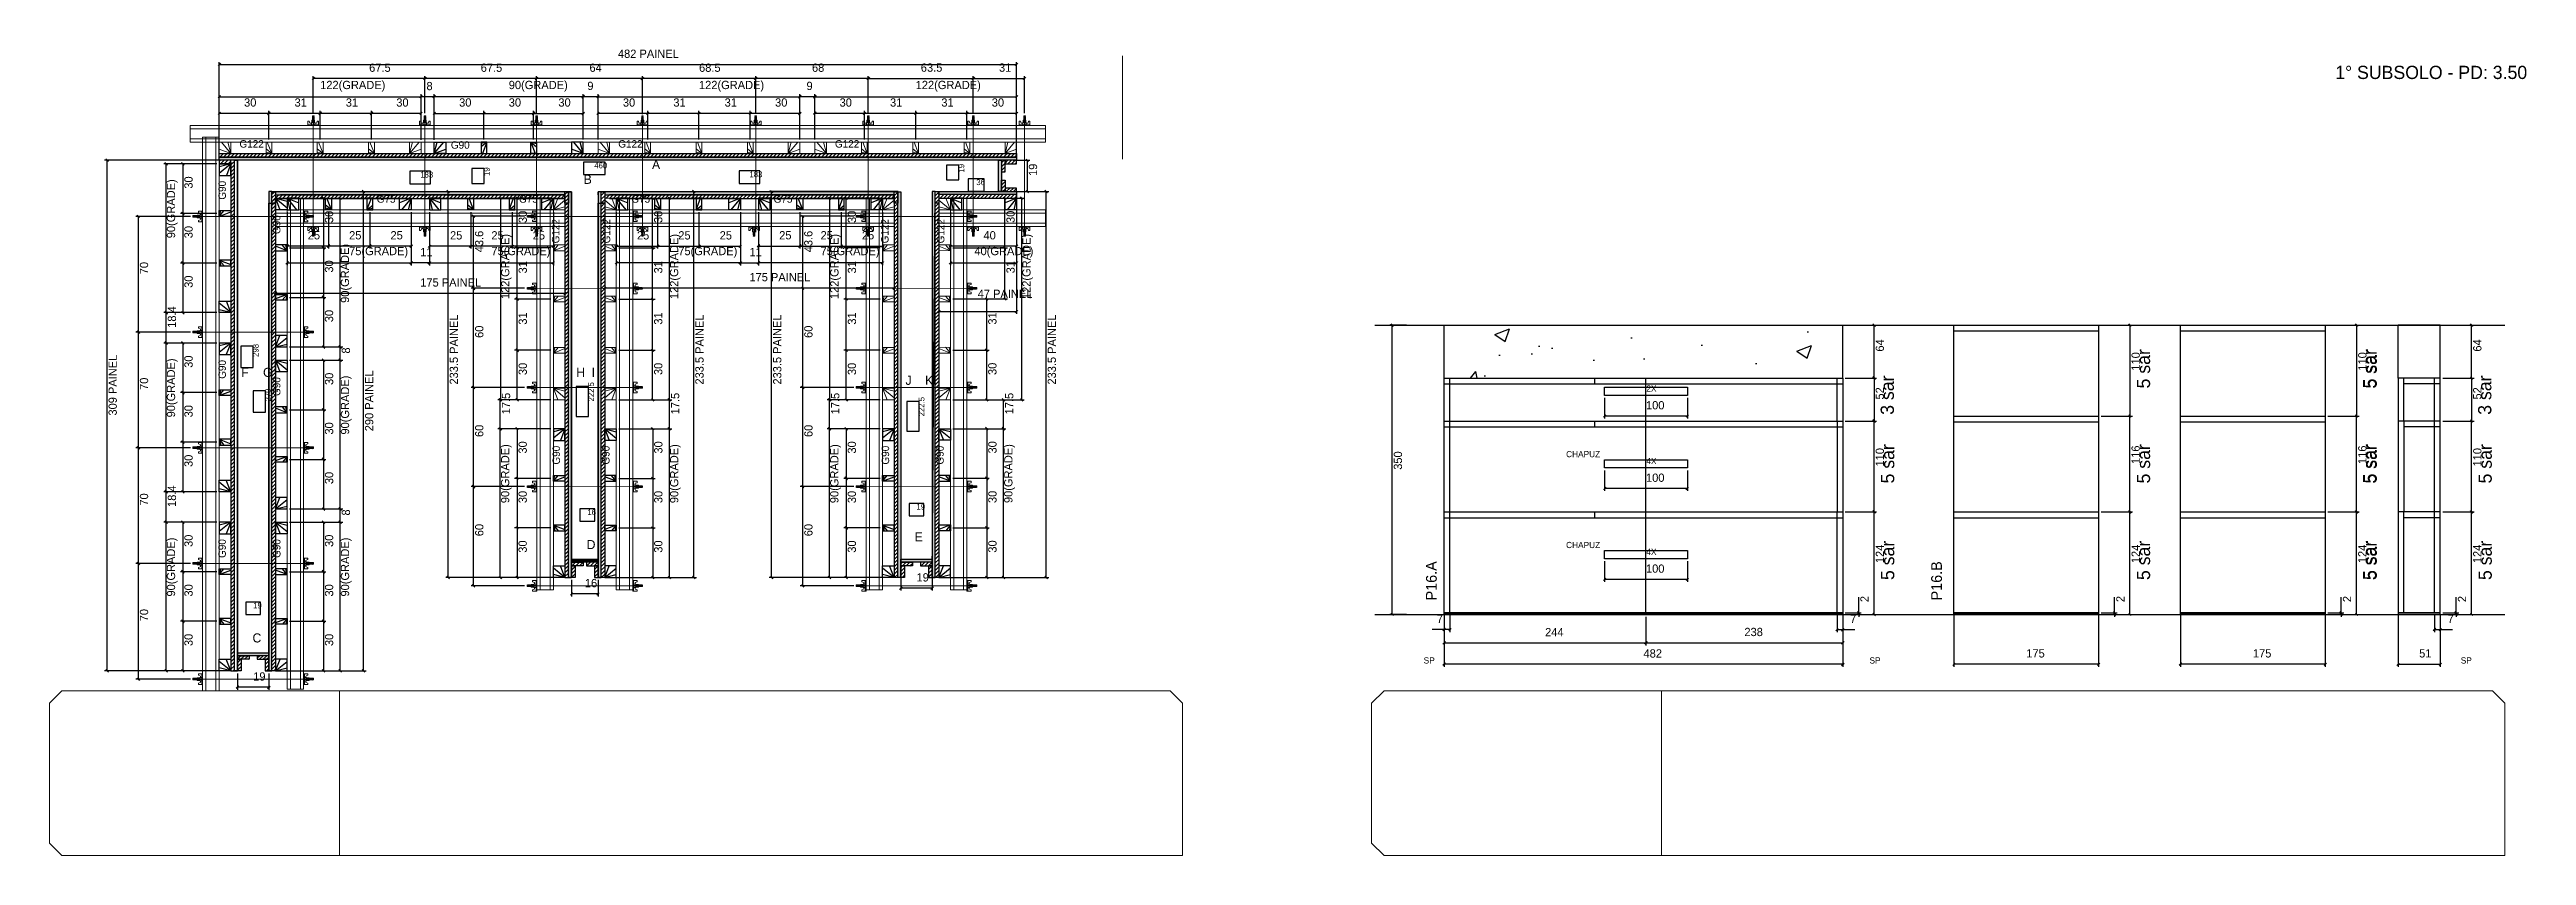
# Model space of a CAD drawing. Header units: metres. Extents: x -9504 to -3340, y 6690 to 7665.
# Drawn here: x -9504 to -6510, y 6690 to 7665 of the extents above; entities that cross this region are included whole.
import ezdxf

# ---------------------------------------------------------------- set-up
doc = ezdxf.new("R2010")
doc.units = ezdxf.units.M
for name, color, linetype in [('CHAPA', 7, 'Continuous'), ('COTA', 7, 'Continuous'), ('Hachura', 7, 'Continuous'), ('Madeira', 7, 'Continuous'), ('MEIO_PONT', 7, 'Continuous'), ('NOMENCLATURA', 7, 'Continuous'), ('Nível', 7, 'Continuous'), ('Painéis', 7, 'Continuous'), ('Perfil Metálico', 7, 'Continuous'), ('SARR_2.2x10', 7, 'Continuous'), ('SARR_2.2x7', 7, 'Continuous'), ('SARRAFO', 7, 'Continuous'), ('SARRAFO DE PRESSAO', 7, 'Continuous'), ('texto', 7, 'Continuous'), ('Texto Seção', 7, 'Continuous'), ('TEXTO_GERAL', 7, 'Continuous')]:
    doc.layers.add(name, color=color, linetype=linetype)

msp = doc.modelspace()

# ---------------------------------------------------------------- texts
at = {"layer": 'COTA', "color": 241, "lineweight": 25}
for s, p in [('67.5', (-9118, 7638.3)), ('67.5', (-8983.1, 7638.3)), ('64', (-8851.6, 7638.3)), ('482 PAINEL', (-8817.2, 7655.2)), ('68.5', (-8719.1, 7638.3)), ('68', (-8582.6, 7638.3)), ('63.5', (-8451, 7638.4)), ('31', (-8356.5, 7638.4)), ('122(GRADE)', (-9177.2, 7617.4)), ('8', (-9048.7, 7616.1)), ('90(GRADE)', (-8949.2, 7617.4)), ('9', (-8854.2, 7616.3)), ('122(GRADE)', (-8719.2, 7617.4)), ('9', (-8589.2, 7616.3)), ('122(GRADE)', (-8457.2, 7617.4)), ('30', (-9269.2, 7596.2)), ('31', (-9208.2, 7596.2)), ('31', (-9146.2, 7596.2)), ('30', (-9085.2, 7596.2)), ('30', (-9009.2, 7596.2)), ('30', (-8949.2, 7596.2)), ('30', (-8889.2, 7596.2)), ('30', (-8811.2, 7596.2)), ('31', (-8750.2, 7596.2)), ('31', (-8688.2, 7596.2)), ('30', (-8627.2, 7596.2)), ('30', (-8549.2, 7596.2)), ('31', (-8488.2, 7596.2)), ('31', (-8426.2, 7596.2)), ('30', (-8365.2, 7596.2)), ('25', (-9192.2, 7435.5)), ('25', (-9142.2, 7435.5)), ('25', (-9092.2, 7435.5)), ('25', (-9020.2, 7435.4)), ('25', (-8970.2, 7435.4)), ('25', (-8920.2, 7435.4)), ('25', (-8794.2, 7435.4)), ('25', (-8744.2, 7435.4)), ('25', (-8694.2, 7435.4)), ('25', (-8622.2, 7435.5)), ('25', (-8572.2, 7435.5)), ('25', (-8522.2, 7435.5)), ('40', (-8375.2, 7435.5)), ('75(GRADE)', (-9142.2, 7416.4)), ('11', (-9056.2, 7415.2)), ('75(GRADE)', (-8970.2, 7416.4)), ('75(GRADE)', (-8744.2, 7416.4)), ('11', (-8658.2, 7415.2)), ('75(GRADE)', (-8572.2, 7416.4)), ('40(GRADE)', (-8386.2, 7416.4)), ('175 PAINEL', (-9056.2, 7378.4)), ('175 PAINEL', (-8658.2, 7384.8)), ('47^JPAINEL', (-8382.2, 7364.7)), ('16', (-8857.2, 7014.5)), ('19', (-8456.2, 7021.5)), ('19', (-9258.2, 6901.5))]:
    msp.add_text(s, height=10, dxfattribs=at).set_placement(p)
at = {"layer": 'COTA', "color": 1, "lineweight": 25}
for s, p in [('183', (-9056.2, 7510.4)), ('460', (-8845.8, 7521.5)), ('183', (-8658.2, 7510.8)), ('36', (-8383.9, 7501.2)), ('16', (-8854.2, 7101.9)), ('19', (-8456.2, 7108.4)), ('19', (-9258.2, 6988.9))]:
    msp.add_text(s, height=7, dxfattribs=at).set_placement(p)
for s, p in [('19', (-8972.3, 7512.3)), ('19', (-8398.4, 7516.5)), ('298', (-9251.7, 7293.3)), ('279', (-9236.7, 7239.3)), ('222.5', (-8846.1, 7239.3)), ('222.5', (-8446.6, 7221.3))]:
    msp.add_text(s, height=7, rotation=90, dxfattribs=at).set_placement(p)
at = {"layer": 'COTA', "color": 241, "lineweight": 25}
for s, p in [('19', (-8310.4, 7512.3)), ('90(GRADE)', (-9352.6, 7436.9)), ('30', (-9331.4, 7496.9)), ('30', (-9161.5, 7455.3)), ('30', (-8927.3, 7455.3)), ('30', (-8763.5, 7455.3)), ('30', (-8529.3, 7455.3)), ('30', (-8337.5, 7455.4)), ('30', (-9331.4, 7436.9)), ('90(GRADE)', (-9142.3, 7358.7)), ('43.6', (-8980, 7419.9)), ('122(GRADE)', (-8948.5, 7363.3)), ('122(GRADE)', (-8744.3, 7363.3)), ('43.6', (-8582, 7419.9)), ('122(GRADE)', (-8550.5, 7363.3)), ('122(GRADE)', (-8318.3, 7363.3)), ('70', (-9385.2, 7393.3)), ('30', (-9161.5, 7395.3)), ('31', (-8927.3, 7394.3)), ('31', (-8763.5, 7394.3)), ('31', (-8529.3, 7394.3)), ('31', (-8337.5, 7394.4)), ('30', (-9331.4, 7376.9)), ('18.4', (-9351.5, 7328.5)), ('30', (-9161.5, 7335.3)), ('233.5 PAINEL', (-9010.6, 7259.8)), ('31', (-8927.3, 7332.3)), ('31', (-8763.5, 7332.3)), ('233.5 PAINEL', (-8713.6, 7259.8)), ('233.5 PAINEL', (-8619.6, 7259.8)), ('31', (-8529.3, 7332.3)), ('31', (-8359.5, 7332.4)), ('233.5 PAINEL', (-8287.6, 7259.8)), ('60', (-8979.9, 7316.3)), ('60', (-8581.9, 7316.3)), ('309 PAINEL', (-9423.1, 7222.3)), ('90(GRADE)', (-9352.6, 7220.1)), ('30', (-9331.4, 7280.1)), ('8', (-9141.1, 7297.3)), ('30', (-8927.3, 7271.3)), ('30', (-8763.5, 7271.3)), ('30', (-8529.3, 7271.3)), ('30', (-8359.5, 7271.4)), ('70', (-9385.2, 7253.3)), ('30', (-9161.4, 7259.3)), ('90(GRADE)', (-9142.2, 7199.3)), ('290 PAINEL', (-9113, 7203.3)), ('17.5', (-8947.5, 7223.8)), ('17.5', (-8743.1, 7223.8)), ('17.5', (-8549.5, 7223.8)), ('17.5', (-8339.1, 7223.8)), ('30', (-9331.4, 7220.1)), ('30', (-9161.4, 7199.3)), ('60', (-8979.9, 7196.3)), ('30', (-8927.4, 7176.3)), ('30', (-8763.4, 7176.3)), ('60', (-8581.9, 7196.3)), ('30', (-8529.4, 7176.3)), ('30', (-8359.4, 7176.4)), ('30', (-9331.4, 7160.1)), ('90(GRADE)', (-8948.6, 7116.3)), ('90(GRADE)', (-8744.2, 7116.3)), ('90(GRADE)', (-8550.6, 7116.3)), ('90(GRADE)', (-8340.2, 7116.4)), ('70', (-9385.2, 7113.3)), ('18.4', (-9351.5, 7111.7)), ('30', (-9161.4, 7139.3)), ('30', (-8927.4, 7116.3)), ('30', (-8763.4, 7116.3)), ('30', (-8529.4, 7116.3)), ('30', (-8359.4, 7116.4)), ('8', (-9141.1, 7101.3)), ('90(GRADE)', (-9352.6, 7003.3)), ('30', (-9331.4, 7063.3)), ('30', (-9161.4, 7063.3)), ('90(GRADE)', (-9142.2, 7003.3)), ('60', (-8979.9, 7076.3)), ('30', (-8927.4, 7056.3)), ('30', (-8763.4, 7056.3)), ('60', (-8581.9, 7076.3)), ('30', (-8529.4, 7056.3)), ('30', (-8359.4, 7056.4)), ('30', (-9331.4, 7003.3)), ('30', (-9161.4, 7003.3)), ('70', (-9385.2, 6973.3)), ('30', (-9331.4, 6943.3)), ('30', (-9161.4, 6943.3))]:
    msp.add_text(s, height=10, rotation=90, dxfattribs=at).set_placement(p)
at = {"layer": 'COTA', "color": 240, "lineweight": 25}
for s, p in [('64', (-7286.5, 7299.7)), ('64', (-6564.1, 7299.7)), ('110', (-6977.2, 7276.7)), ('110', (-6703.1, 7276.7)), ('52', (-7286.5, 7241.7)), ('52', (-6564.1, 7241.7)), ('350', (-7869.2, 7156.7)), ('110', (-7286.5, 7160.7)), ('116', (-6977.2, 7163.7)), ('116', (-6703.1, 7163.7)), ('110', (-6564.1, 7160.7)), ('124', (-7286.4, 7043.7)), ('124', (-6977.1, 7043.7)), ('124', (-6703.1, 7043.7)), ('124', (-6564.1, 7043.7)), ('2', (-7305, 6996.5)), ('2', (-6995.6, 6996.5)), ('2', (-6721.6, 6996.5)), ('2', (-6582.6, 6996.5))]:
    msp.add_text(s, height=10, rotation=90, dxfattribs=at).set_placement(p)
for s, p in [('100', (-7574.2, 7229.8)), ('100', (-7574.2, 7142.1)), ('100', (-7574.2, 7032.1)), ('7', (-7827.1, 6971.3)), ('7', (-7327.4, 6971.3)), ('7', (-6605, 6971.3)), ('244', (-7696.2, 6955.2)), ('238', (-7455.2, 6955.4)), ('482', (-7577.2, 6929.4)), ('175', (-7114.4, 6929.5)), ('175', (-6840.4, 6929.5)), ('51', (-6639.4, 6929.5))]:
    msp.add_text(s, height=10, dxfattribs=at).set_placement(p)
at = {"layer": 'NOMENCLATURA', "color": 2, "lineweight": 25}
msp.add_text('1° SUBSOLO - PD: 3.50', height=16, dxfattribs=at).set_placement((-6740.9, 7629.6))
at = {"layer": 'NOMENCLATURA', "color": 7, "lineweight": 25}
for s, p in [('5 sar', (-6964.7, 7255.1)), ('5 sar', (-6691.4, 7255.1)), ('5 sar', (-6690.6, 7255.1)), ('3 sar', (-7274.5, 7223.2)), ('3 sar', (-6552.1, 7223.2)), ('5 sar', (-7274, 7140.1)), ('5 sar', (-6964.7, 7140.1)), ('5 sar', (-6691.4, 7140.1)), ('5 sar', (-6690.6, 7140.1)), ('5 sar', (-6551.6, 7140.1)), ('5 sar', (-7274, 7023.2)), ('5 sar', (-6964.7, 7023.2)), ('5 sar', (-6691.4, 7023.2)), ('5 sar', (-6690.6, 7023.2)), ('5 sar', (-6551.6, 7023.2))]:
    msp.add_text(s, height=16, rotation=90, dxfattribs=at).set_placement(p)
at = {"layer": 'texto', "color": 4, "lineweight": 25}
for s, p in [('2X', (-7573.8, 7251.3)), ('CHAPUZ', (-7670.8, 7171.9)), ('4X', (-7573.8, 7163.6)), ('CHAPUZ', (-7670.8, 7061.9)), ('4X', (-7573.8, 7053.6)), ('SP', (-7843, 6922.2)), ('SP', (-7304, 6922.2)), ('SP', (-6589.1, 6922.2))]:
    msp.add_text(s, height=7.5, dxfattribs=at).set_placement(p)
at = {"layer": 'Texto Seção', "color": 7, "lineweight": 15}
for s, p in [('P16.A', (-7827.2, 6998.6)), ('P16.B', (-7216.4, 6998.6))]:
    msp.add_text(s, height=13, rotation=90, dxfattribs=at).set_placement(p)
at = {"layer": 'TEXTO_GERAL', "color": 0, "lineweight": 25}
for s, p in [('G122', (-9274.8, 7546.6)), ('G90', (-9019.2, 7545.3)), ('G122', (-8816.8, 7546.6)), ('G122', (-8554.8, 7546.6)), ('G75', (-9108.8, 7479.9)), ('G75', (-8936.8, 7479.9)), ('G75', (-8801, 7479.9)), ('G75', (-8629, 7479.9))]:
    msp.add_text(s, height=9, dxfattribs=at).set_placement(p)
at = {"layer": 'TEXTO_GERAL', "color": 7, "lineweight": 25}
for s, p in [('A', (-8776, 7520.6)), ('B', (-8858.6, 7502.7)), ('F', (-9272.6, 7269.1)), ('G', (-9246.3, 7269.1)), ('H', (-8867.5, 7269.1)), ('I', (-8849, 7269.1)), ('J', (-8469.5, 7259.5)), ('K', (-8445.8, 7259.5)), ('D', (-8855, 7060.7)), ('E', (-8458.5, 7069.9)), ('C', (-9259, 6947.7))]:
    msp.add_text(s, height=11, dxfattribs=at).set_placement(p)
at = {"layer": 'TEXTO_GERAL', "color": 0, "lineweight": 25}
for s, p in [('G90', (-9291.2, 7483.6)), ('G90', (-9225.3, 7442)), ('G122', (-8888, 7430.7)), ('G122', (-8826.5, 7430.7)), ('G122', (-8490, 7430.7)), ('G122', (-8422.5, 7430.7)), ('G90', (-9291.2, 7266.8)), ('G90', (-9225.3, 7246)), ('G90', (-8887.3, 7163)), ('G90', (-8827.3, 7163)), ('G90', (-8489.3, 7163)), ('G90', (-8423.3, 7163)), ('G90', (-9291.3, 7050)), ('G90', (-9225.2, 7050))]:
    msp.add_text(s, height=9, rotation=90, dxfattribs=at).set_placement(p)

# ---------------------------------------------------------------- hatches: boundary and pattern name
at = {"layer": 'COTA'}
h = msp.add_hatch(dxfattribs=at)
h.set_pattern_fill('AR-CONC')
h.paths.add_polyline_path([(-7818.2, 7267.7), (-7818.2, 7331.7), (-7336.2, 7331.7), (-7336.2, 7267.7), (-7818.2, 7267.7)])
h = msp.add_hatch(dxfattribs=at)
h.set_pattern_fill('AR-CONC')
h.paths.add_polyline_path([(-6664.9, 7267.7), (-6664.9, 7331.7), (-6613.9, 7331.7), (-6613.9, 7267.7), (-6664.9, 7267.7)])
at = {"layer": 'Hachura'}
h = msp.add_hatch(dxfattribs=at)
h.set_pattern_fill('ANSI31')
h.paths.add_polyline_path([(-9299.2, 7539.3), (-9299.2, 7534.9), (-8335.2, 7534.9), (-8335.2, 7539.3), (-9299.2, 7539.3)])
h = msp.add_hatch(color=7, dxfattribs=at)
h.dxf.hatch_style = 1
h.paths.add_polyline_path([(-9299.2, 7531.3), (-9299.2, 7534.9), (-8335.2, 7534.9), (-8335.2, 7531.3), (-9299.2, 7531.3)])
h = msp.add_hatch(dxfattribs=at)
h.set_pattern_fill('ANSI31')
h.paths.add_polyline_path([(-9285.2, 7531.3), (-9285.2, 7526.9), (-9299.2, 7526.9), (-9299.2, 7531.3), (-9285.2, 7531.3)])
h = msp.add_hatch(dxfattribs=at)
h.set_pattern_fill('ANSI31')
h.paths.add_polyline_path([(-9280.8, 6913.3), (-9285.2, 6913.3), (-9285.2, 7529.1), (-9280.8, 7529.1), (-9280.8, 6913.3)])
h = msp.add_hatch(color=7, dxfattribs=at)
h.dxf.hatch_style = 1
h.paths.add_polyline_path([(-8353.6, 7493.3), (-8357.2, 7493.3), (-8357.2, 7531.3), (-8353.6, 7531.3), (-8353.6, 7493.3)])
h = msp.add_hatch(dxfattribs=at)
h.set_pattern_fill('ANSI31')
h.paths.add_polyline_path([(-8353.6, 7531.3), (-8349.2, 7531.3), (-8349.2, 7517.3), (-8353.6, 7517.3), (-8353.6, 7531.3)])
h = msp.add_hatch(dxfattribs=at)
h.set_pattern_fill('ANSI31')
h.paths.add_polyline_path([(-8335.2, 7531.3), (-8335.2, 7526.9), (-8349.2, 7526.9), (-8349.2, 7531.3), (-8335.2, 7531.3)])
h = msp.add_hatch(color=7, dxfattribs=at)
h.dxf.hatch_style = 1
h.paths.add_polyline_path([(-9235.6, 6913.3), (-9239.2, 6913.3), (-9239.2, 7493.3), (-9235.6, 7493.3), (-9235.6, 6913.3)])
h = msp.add_hatch(dxfattribs=at)
h.set_pattern_fill('ANSI31')
h.paths.add_polyline_path([(-9231.2, 7493.2), (-9235.6, 7493.2), (-9235.6, 7479.2), (-9231.2, 7479.2), (-9231.2, 7493.2)])
h = msp.add_hatch(color=7, dxfattribs=at)
h.dxf.hatch_style = 1
h.paths.add_polyline_path([(-8881.2, 7493.2), (-8881.2, 7489.6), (-9231.2, 7489.6), (-9231.2, 7493.2), (-8881.2, 7493.2)])
h = msp.add_hatch(dxfattribs=at)
h.set_pattern_fill('ANSI31')
h.paths.add_polyline_path([(-8881.2, 7489.6), (-8881.2, 7485.2), (-9231.2, 7485.2), (-9231.2, 7489.6), (-8873.2, 7489.6), (-8873.2, 7489.6), (-8881.2, 7489.6)])
h = msp.add_hatch(dxfattribs=at)
h.set_pattern_fill('ANSI31')
h.paths.add_polyline_path([(-8876.8, 7493.2), (-8881.2, 7493.2), (-8881.2, 7479.2), (-8876.8, 7479.2), (-8876.8, 7493.2)])
h = msp.add_hatch(color=7, dxfattribs=at)
h.dxf.hatch_style = 1
h.paths.add_polyline_path([(-8876.8, 7493.2), (-8873.2, 7493.2), (-8873.2, 7026.3), (-8876.8, 7026.3), (-8876.8, 7493.2)])
h = msp.add_hatch(color=7, dxfattribs=at)
h.dxf.hatch_style = 1
h.paths.add_polyline_path([(-8837.6, 7026.2), (-8841.2, 7026.2), (-8841.2, 7493.2), (-8837.6, 7493.2), (-8837.6, 7026.2)])
h = msp.add_hatch(dxfattribs=at)
h.set_pattern_fill('ANSI31')
h.paths.add_polyline_path([(-8833.2, 7493.2), (-8837.6, 7493.2), (-8837.6, 7479.2), (-8833.2, 7479.2), (-8833.2, 7493.2)])
h = msp.add_hatch(color=7, dxfattribs=at)
h.dxf.hatch_style = 1
h.paths.add_polyline_path([(-8483.2, 7493.2), (-8483.2, 7489.6), (-8833.2, 7489.6), (-8833.2, 7493.2), (-8483.2, 7493.2)])
h = msp.add_hatch(dxfattribs=at)
h.set_pattern_fill('ANSI31')
h.paths.add_polyline_path([(-8483.2, 7489.6), (-8483.2, 7485.2), (-8833.2, 7485.2), (-8833.2, 7489.6), (-8475.2, 7489.6), (-8475.2, 7489.6), (-8483.2, 7489.6)])
h = msp.add_hatch(dxfattribs=at)
h.set_pattern_fill('ANSI31')
h.paths.add_polyline_path([(-8478.8, 7493.2), (-8483.2, 7493.2), (-8483.2, 7026.2), (-8478.8, 7026.2), (-8478.8, 7493.2)])
h = msp.add_hatch(color=7, dxfattribs=at)
h.dxf.hatch_style = 1
h.paths.add_polyline_path([(-8478.8, 7493.2), (-8475.2, 7493.2), (-8475.2, 7026.2), (-8478.8, 7026.2), (-8478.8, 7493.2)])
h = msp.add_hatch(color=7, dxfattribs=at)
h.dxf.hatch_style = 1
h.paths.add_polyline_path([(-8433.6, 7026.3), (-8437.2, 7026.3), (-8437.2, 7493.3), (-8433.6, 7493.3), (-8433.6, 7026.3)])
h = msp.add_hatch(dxfattribs=at)
h.set_pattern_fill('ANSI31')
h.paths.add_polyline_path([(-8429.2, 7026.3), (-8433.6, 7026.3), (-8433.6, 7493.3), (-8429.2, 7493.3), (-8429.2, 7026.3)])
h = msp.add_hatch(color=7, dxfattribs=at)
h.dxf.hatch_style = 1
h.paths.add_polyline_path([(-8429.2, 7489.7), (-8429.2, 7493.3), (-8335.2, 7493.3), (-8335.2, 7489.7), (-8429.2, 7489.7)])
h = msp.add_hatch(dxfattribs=at)
h.set_pattern_fill('ANSI31')
h.paths.add_polyline_path([(-8335.2, 7489.7), (-8335.2, 7485.3), (-8429.2, 7485.3), (-8429.2, 7489.7), (-8335.2, 7489.7)])
h = msp.add_hatch(dxfattribs=at)
h.set_pattern_fill('ANSI31')
h.paths.add_polyline_path([(-8353.6, 7493.3), (-8349.2, 7493.3), (-8349.2, 7507.3), (-8353.6, 7507.3), (-8353.6, 7493.3)])
h = msp.add_hatch(dxfattribs=at)
h.set_pattern_fill('ANSI31')
h.paths.add_polyline_path([(-8335.2, 7497.7), (-8335.2, 7493.3), (-8349.2, 7493.3), (-8349.2, 7497.7), (-8335.2, 7497.7)])
h = msp.add_hatch(dxfattribs=at)
h.set_pattern_fill('ANSI31')
h.paths.add_polyline_path([(-9235.6, 6913.3), (-9231.2, 6913.3), (-9231.2, 7485.3), (-9235.6, 7485.3), (-9235.6, 6913.3)])
h = msp.add_hatch(dxfattribs=at)
h.set_pattern_fill('ANSI31')
h.paths.add_polyline_path([(-8876.8, 7026.3), (-8881.2, 7026.3), (-8881.2, 7479.2), (-8876.8, 7479.2), (-8876.8, 7026.3)])
h = msp.add_hatch(dxfattribs=at)
h.set_pattern_fill('ANSI31')
h.paths.add_polyline_path([(-8833.2, 7026.2), (-8837.6, 7026.2), (-8837.6, 7479.2), (-8833.2, 7479.2), (-8833.2, 7026.2)])
h = msp.add_hatch(color=7, dxfattribs=at)
h.dxf.hatch_style = 1
h.paths.add_polyline_path([(-8873.2, 7044.7), (-8873.2, 7048.3), (-8841.2, 7048.3), (-8841.2, 7044.7), (-8873.2, 7044.7)])
h = msp.add_hatch(dxfattribs=at)
h.set_pattern_fill('ANSI31')
h.paths.add_polyline_path([(-8873.2, 7044.7), (-8873.2, 7040.3), (-8859.2, 7040.3), (-8859.2, 7044.7), (-8873.2, 7044.7)])
h = msp.add_hatch(dxfattribs=at)
h.set_pattern_fill('ANSI31')
h.paths.add_polyline_path([(-8868.8, 7040.3), (-8873.2, 7040.3), (-8873.2, 7026.3), (-8868.8, 7026.3), (-8868.8, 7040.3)])
h = msp.add_hatch(dxfattribs=at)
h.set_pattern_fill('ANSI31')
h.paths.add_polyline_path([(-8841.2, 7044.7), (-8841.2, 7040.3), (-8855.2, 7040.3), (-8855.2, 7044.7), (-8841.2, 7044.7)])
h = msp.add_hatch(dxfattribs=at)
h.set_pattern_fill('ANSI31')
h.paths.add_polyline_path([(-8845.6, 7040.3), (-8841.2, 7040.3), (-8841.2, 7026.3), (-8845.6, 7026.3), (-8845.6, 7040.3)])
h = msp.add_hatch(color=7, dxfattribs=at)
h.dxf.hatch_style = 1
h.paths.add_polyline_path([(-8475.2, 7044.7), (-8475.2, 7048.3), (-8437.2, 7048.3), (-8437.2, 7044.7), (-8475.2, 7044.7)])
h = msp.add_hatch(dxfattribs=at)
h.set_pattern_fill('ANSI31')
h.paths.add_polyline_path([(-8475.2, 7044.7), (-8475.2, 7040.3), (-8461.2, 7040.3), (-8461.2, 7044.7), (-8475.2, 7044.7)])
h = msp.add_hatch(dxfattribs=at)
h.set_pattern_fill('ANSI31')
h.paths.add_polyline_path([(-8470.8, 7040.3), (-8475.2, 7040.3), (-8475.2, 7026.3), (-8470.8, 7026.3), (-8470.8, 7040.3)])
h = msp.add_hatch(dxfattribs=at)
h.set_pattern_fill('ANSI31')
h.paths.add_polyline_path([(-8437.2, 7044.7), (-8437.2, 7040.3), (-8451.2, 7040.3), (-8451.2, 7044.7), (-8437.2, 7044.7)])
h = msp.add_hatch(dxfattribs=at)
h.set_pattern_fill('ANSI31')
h.paths.add_polyline_path([(-8441.6, 7040.3), (-8437.2, 7040.3), (-8437.2, 7026.3), (-8441.6, 7026.3), (-8441.6, 7040.3)])
h = msp.add_hatch(color=7, dxfattribs=at)
h.dxf.hatch_style = 1
h.paths.add_polyline_path([(-9277.2, 6931.7), (-9277.2, 6935.3), (-9239.2, 6935.3), (-9239.2, 6931.7), (-9277.2, 6931.7)])
h = msp.add_hatch(dxfattribs=at)
h.set_pattern_fill('ANSI31')
h.paths.add_polyline_path([(-9277.2, 6931.7), (-9277.2, 6927.3), (-9263.2, 6927.3), (-9263.2, 6931.7), (-9277.2, 6931.7)])
h = msp.add_hatch(dxfattribs=at)
h.set_pattern_fill('ANSI31')
h.paths.add_polyline_path([(-9272.8, 6927.3), (-9277.2, 6927.3), (-9277.2, 6913.3), (-9272.8, 6913.3), (-9272.8, 6927.3)])
h = msp.add_hatch(dxfattribs=at)
h.set_pattern_fill('ANSI31')
h.paths.add_polyline_path([(-9239.2, 6931.7), (-9239.2, 6927.3), (-9253.2, 6927.3), (-9253.2, 6931.7), (-9239.2, 6931.7)])
h = msp.add_hatch(dxfattribs=at)
h.set_pattern_fill('ANSI31')
h.paths.add_polyline_path([(-9243.6, 6927.3), (-9239.2, 6927.3), (-9239.2, 6913.3), (-9243.6, 6913.3), (-9243.6, 6927.3)])

# ---------------------------------------------------------------- linework, layer by layer
at = {"layer": 'CHAPA', "color": 1, "lineweight": 25}
msp.add_line((-8841.2, 7489.6), (-8841.2, 7493.2), dxfattribs=at)
for points in [[(-8335.2, 7534.9), (-8335.2, 7531.3), (-9299.2, 7531.3), (-9299.2, 7534.9)], [(-9277.2, 7531.3), (-9277.2, 6913.3), (-9280.8, 6913.3), (-9280.8, 7531.3)], [(-8353.6, 7493.3), (-8357.2, 7493.3), (-8357.2, 7531.3), (-8353.6, 7531.3)], [(-9239.2, 7493.3), (-9239.2, 6913.3), (-9235.6, 6913.3), (-9235.6, 7493.3)], [(-8873.2, 7493.2), (-8873.2, 7026.3), (-8876.8, 7026.3), (-8876.8, 7493.2)], [(-8841.2, 7493.2), (-8841.2, 7026.2), (-8837.6, 7026.2), (-8837.6, 7493.2)], [(-8475.2, 7493.2), (-8475.2, 7026.2), (-8478.8, 7026.2), (-8478.8, 7493.2)], [(-8437.2, 7493.3), (-8437.2, 7026.3), (-8433.6, 7026.3), (-8433.6, 7493.3)], [(-8429.2, 7489.7), (-8429.2, 7493.3), (-8335.2, 7493.3), (-8335.2, 7489.7)], [(-8873.2, 7044.7), (-8873.2, 7048.3), (-8841.2, 7048.3), (-8841.2, 7044.7)], [(-8475.2, 7044.7), (-8475.2, 7048.3), (-8437.2, 7048.3), (-8437.2, 7044.7)], [(-9277.2, 6931.7), (-9277.2, 6935.3), (-9239.2, 6935.3), (-9239.2, 6931.7)]]:
    msp.add_lwpolyline(points, close=True, dxfattribs=at)
for points in [[(-9231.2, 7489.6), (-8881.2, 7489.6), (-8881.2, 7493.2), (-9231.2, 7493.2)], [(-8833.2, 7489.6), (-8483.2, 7489.6), (-8483.2, 7493.2), (-8833.2, 7493.2)]]:
    msp.add_lwpolyline(points, dxfattribs=at)
at = {"layer": 'COTA', "color": 0, "lineweight": 25}
for p, q in [((-9297.7, 7648.6), (-9300.7, 7645.6)), ((-8336.7, 7645.6), (-8333.7, 7648.6)), ((-9297.7, 7609.7), (-9300.7, 7606.7)), ((-9184, 7631.7), (-9187, 7628.7)), ((-9056.7, 7606.7), (-9053.7, 7609.7)), ((-9053.7, 7609.5), (-9056.7, 7606.5)), ((-9049, 7631.7), (-9052, 7628.7)), ((-9052, 7628.7), (-9049, 7631.7)), ((-9037.7, 7609.7), (-9040.7, 7606.7)), ((-9040.7, 7606.5), (-9037.7, 7609.5)), ((-8917.1, 7628.7), (-8914.1, 7631.7)), ((-8914.1, 7631.7), (-8917.1, 7628.7)), ((-8857.7, 7609.7), (-8860.7, 7606.7)), ((-8860.7, 7606.7), (-8857.7, 7609.7)), ((-8839.7, 7609.7), (-8842.7, 7606.7)), ((-8842.7, 7606.7), (-8839.7, 7609.7)), ((-8786.1, 7631.7), (-8789.1, 7628.7)), ((-8789.1, 7628.7), (-8786.1, 7631.7)), ((-8649.1, 7631.7), (-8652.1, 7628.7)), ((-8652.1, 7628.7), (-8649.1, 7631.7)), ((-8595.7, 7609.7), (-8598.7, 7606.7)), ((-8598.7, 7606.7), (-8595.7, 7609.7)), ((-8580.7, 7606.7), (-8577.7, 7609.7)), ((-8577.7, 7609.7), (-8580.7, 7606.7)), ((-8516, 7628.7), (-8513, 7631.7)), ((-8513, 7631.7), (-8516, 7628.7)), ((-8389, 7628.7), (-8386, 7631.7)), ((-8386, 7631.7), (-8389, 7628.7)), ((-8336.7, 7606.7), (-8333.7, 7609.7)), ((-8327, 7628.7), (-8324, 7631.7)), ((-9297.7, 7589.5), (-9300.7, 7586.5)), ((-9237.7, 7589.5), (-9240.7, 7586.5)), ((-9240.7, 7586.5), (-9237.7, 7589.5)), ((-9175.7, 7589.5), (-9178.7, 7586.5)), ((-9178.7, 7586.5), (-9175.7, 7589.5)), ((-9113.7, 7589.5), (-9116.7, 7586.5)), ((-9116.7, 7586.5), (-9113.7, 7589.5)), ((-9056.7, 7586.5), (-9053.7, 7589.5)), ((-9037.7, 7589.5), (-9040.7, 7586.5)), ((-8980.7, 7586.5), (-8977.7, 7589.5)), ((-8977.7, 7589.5), (-8980.7, 7586.5)), ((-8920.7, 7586.5), (-8917.7, 7589.5)), ((-8917.7, 7589.5), (-8920.7, 7586.5)), ((-8860.7, 7586.5), (-8857.7, 7589.5)), ((-8839.7, 7589.5), (-8842.7, 7586.5)), ((-8779.7, 7589.5), (-8782.7, 7586.5)), ((-8782.7, 7586.5), (-8779.7, 7589.5)), ((-8717.7, 7589.5), (-8720.7, 7586.5)), ((-8720.7, 7586.5), (-8717.7, 7589.5)), ((-8655.7, 7589.5), (-8658.7, 7586.5)), ((-8658.7, 7586.5), (-8655.7, 7589.5)), ((-8598.7, 7586.5), (-8595.7, 7589.5)), ((-8577.7, 7589.5), (-8580.7, 7586.5)), ((-8517.7, 7589.5), (-8520.7, 7586.5)), ((-8520.7, 7586.5), (-8517.7, 7589.5)), ((-8455.7, 7589.5), (-8458.7, 7586.5)), ((-8458.7, 7586.5), (-8455.7, 7589.5)), ((-8393.7, 7589.5), (-8396.7, 7586.5)), ((-8396.7, 7586.5), (-8393.7, 7589.5)), ((-8336.7, 7586.5), (-8333.7, 7589.5)), ((-9433.3, 7529.8), (-9436.3, 7532.8)), ((-9361.9, 7525.4), (-9364.9, 7528.4)), ((-9341.7, 7525.4), (-9344.7, 7528.4)), ((-8320.8, 7529.8), (-8323.8, 7532.8)), ((-9123.3, 7491.8), (-9126.3, 7494.8)), ((-9020.9, 7491.7), (-9023.9, 7494.7)), ((-8723.9, 7491.8), (-8726.9, 7494.8)), ((-8629.9, 7491.8), (-8632.9, 7494.8)), ((-8323.8, 7494.8), (-8320.8, 7491.8)), ((-8297.9, 7491.8), (-8300.9, 7494.8)), ((-9395.5, 7461.8), (-9398.5, 7464.8)), ((-9344.7, 7468.4), (-9341.7, 7465.4)), ((-9341.7, 7465.4), (-9344.7, 7468.4)), ((-9171.7, 7483.8), (-9174.7, 7486.8)), ((-9151.5, 7483.8), (-9154.5, 7486.8)), ((-8990.3, 7462), (-8993.3, 7465)), ((-8957.8, 7483.8), (-8960.8, 7486.8)), ((-8937.6, 7483.8), (-8940.6, 7486.8)), ((-8773.8, 7483.8), (-8776.8, 7486.8)), ((-8753.6, 7483.8), (-8756.6, 7486.8)), ((-8592.3, 7462), (-8595.3, 7465)), ((-8559.8, 7483.8), (-8562.8, 7486.8)), ((-8539.6, 7483.8), (-8542.6, 7486.8)), ((-8347.8, 7483.9), (-8350.8, 7486.9)), ((-8327.6, 7483.9), (-8330.6, 7486.9)), ((-9215.7, 7428.9), (-9218.7, 7425.9)), ((-9165.7, 7428.9), (-9168.7, 7425.9)), ((-9168.7, 7425.9), (-9165.7, 7428.9)), ((-9115.7, 7428.9), (-9118.7, 7425.9)), ((-9118.7, 7425.9), (-9115.7, 7428.9)), ((-9068.7, 7425.9), (-9065.7, 7428.9)), ((-9043.7, 7428.8), (-9046.7, 7425.8)), ((-8993.7, 7428.8), (-8996.7, 7425.8)), ((-8996.7, 7425.8), (-8993.7, 7428.8)), ((-8943.7, 7428.8), (-8946.7, 7425.8)), ((-8946.7, 7425.8), (-8943.7, 7428.8)), ((-8896.7, 7425.8), (-8893.7, 7428.8)), ((-8817.7, 7428.8), (-8820.7, 7425.8)), ((-8770.7, 7425.8), (-8767.7, 7428.8)), ((-8767.7, 7428.8), (-8770.7, 7425.8)), ((-8720.7, 7425.8), (-8717.7, 7428.8)), ((-8717.7, 7428.8), (-8720.7, 7425.8)), ((-8670.7, 7425.8), (-8667.7, 7428.8)), ((-8645.7, 7428.9), (-8648.7, 7425.9)), ((-8598.7, 7425.9), (-8595.7, 7428.9)), ((-8595.7, 7428.9), (-8598.7, 7425.9)), ((-8548.7, 7425.9), (-8545.7, 7428.9)), ((-8545.7, 7428.9), (-8548.7, 7425.9)), ((-8498.7, 7425.9), (-8495.7, 7428.9)), ((-8413.7, 7428.9), (-8416.7, 7425.9)), ((-8336.7, 7425.9), (-8333.7, 7428.9)), ((-9344.7, 7408.4), (-9341.7, 7405.4)), ((-9341.7, 7405.4), (-9344.7, 7408.4)), ((-9215.7, 7408.7), (-9218.7, 7405.7)), ((-9174.7, 7426.8), (-9171.7, 7423.8)), ((-9171.7, 7423.8), (-9174.7, 7426.8)), ((-9065.8, 7408.6), (-9068.8, 7405.6)), ((-9068.7, 7405.7), (-9065.7, 7408.7)), ((-9043.7, 7408.6), (-9046.7, 7405.6)), ((-9046.7, 7405.6), (-9043.7, 7408.6)), ((-8937.6, 7423.8), (-8940.6, 7426.8)), ((-8940.6, 7426.8), (-8937.6, 7423.8)), ((-8896.7, 7405.6), (-8893.7, 7408.6)), ((-8817.7, 7408.6), (-8820.7, 7405.6)), ((-8773.8, 7423.8), (-8776.8, 7426.8)), ((-8776.8, 7426.8), (-8773.8, 7423.8)), ((-8670.7, 7405.6), (-8667.7, 7408.6)), ((-8667.7, 7408.6), (-8670.7, 7405.6)), ((-8645.7, 7408.7), (-8648.7, 7405.7)), ((-8648.7, 7405.6), (-8645.7, 7408.6)), ((-8539.6, 7423.8), (-8542.6, 7426.8)), ((-8542.6, 7426.8), (-8539.6, 7423.8)), ((-8498.7, 7405.7), (-8495.7, 7408.7)), ((-8413.7, 7408.7), (-8416.7, 7405.7)), ((-8347.8, 7423.9), (-8350.8, 7426.9)), ((-8350.8, 7426.9), (-8347.8, 7423.9)), ((-8336.7, 7405.7), (-8333.7, 7408.7)), ((-9229.7, 7371.8), (-9232.7, 7368.8)), ((-8990.3, 7374.8), (-8993.3, 7377.8)), ((-8993.3, 7377.8), (-8990.3, 7374.8)), ((-8882.7, 7368.8), (-8879.7, 7371.8)), ((-8831.7, 7378.2), (-8834.7, 7375.2)), ((-8592.3, 7374.8), (-8595.3, 7377.8)), ((-8595.3, 7377.8), (-8592.3, 7374.8)), ((-8484.7, 7375.2), (-8481.7, 7378.2)), ((-9364.9, 7348.4), (-9361.9, 7345.4)), ((-9361.9, 7345.4), (-9364.9, 7348.4)), ((-9344.7, 7348.4), (-9341.7, 7345.4)), ((-9174.7, 7366.8), (-9171.7, 7363.8)), ((-9171.7, 7363.8), (-9174.7, 7366.8)), ((-8937.6, 7361.8), (-8940.6, 7364.8)), ((-8940.6, 7364.8), (-8937.6, 7361.8)), ((-8773.8, 7361.8), (-8776.8, 7364.8)), ((-8776.8, 7364.8), (-8773.8, 7361.8)), ((-8539.6, 7361.8), (-8542.6, 7364.8)), ((-8542.6, 7364.8), (-8539.6, 7361.8)), ((-8427.7, 7349.8), (-8430.7, 7346.8)), ((-8369.8, 7361.9), (-8372.8, 7364.9)), ((-8350.8, 7364.9), (-8347.8, 7361.9)), ((-8336.7, 7346.8), (-8333.7, 7349.8)), ((-9395.5, 7321.8), (-9398.5, 7324.8)), ((-9398.5, 7324.8), (-9395.5, 7321.8)), ((-9361.9, 7308.6), (-9364.9, 7311.6)), ((-9364.9, 7311.6), (-9361.9, 7308.6)), ((-9341.7, 7308.6), (-9344.7, 7311.6)), ((-7879.4, 7330.2), (-7882.4, 7333.2)), ((-7296.9, 7330.2), (-7299.9, 7333.2)), ((-6987.6, 7330.2), (-6990.6, 7333.2)), ((-6713.5, 7330.2), (-6716.5, 7333.2)), ((-6574.5, 7330.2), (-6577.5, 7333.2)), ((-9174.7, 7306.8), (-9171.7, 7303.8)), ((-9171.7, 7287.8), (-9174.7, 7290.8)), ((-9154.5, 7306.8), (-9151.5, 7303.8)), ((-9151.5, 7303.8), (-9154.5, 7306.8)), ((-9151.5, 7287.8), (-9154.5, 7290.8)), ((-9154.5, 7290.8), (-9151.5, 7287.8)), ((-8937.6, 7299.8), (-8940.6, 7302.8)), ((-8940.6, 7302.8), (-8937.6, 7299.8)), ((-8773.8, 7299.8), (-8776.8, 7302.8)), ((-8776.8, 7302.8), (-8773.8, 7299.8)), ((-8539.6, 7299.8), (-8542.6, 7302.8)), ((-8542.6, 7302.8), (-8539.6, 7299.8)), ((-8369.8, 7299.9), (-8372.8, 7302.9)), ((-8372.8, 7302.9), (-8369.8, 7299.9)), ((-9344.7, 7251.6), (-9341.7, 7248.6)), ((-9341.7, 7248.6), (-9344.7, 7251.6)), ((-8990.3, 7254.8), (-8993.3, 7257.8)), ((-8993.3, 7257.8), (-8990.3, 7254.8)), ((-8592.3, 7254.8), (-8595.3, 7257.8)), ((-8595.3, 7257.8), (-8592.3, 7254.8)), ((-7299.9, 7269.2), (-7296.9, 7266.2)), ((-7296.9, 7266.2), (-7299.9, 7269.2)), ((-6577.5, 7269.2), (-6574.5, 7266.2)), ((-6574.5, 7266.2), (-6577.5, 7269.2)), ((-9174.7, 7230.8), (-9171.7, 7227.8)), ((-9171.7, 7227.8), (-9174.7, 7230.8)), ((-8957.9, 7239.8), (-8960.9, 7242.8)), ((-8960.8, 7242.8), (-8957.8, 7239.8)), ((-8940.6, 7242.8), (-8937.6, 7239.8)), ((-8776.8, 7242.8), (-8773.8, 7239.8)), ((-8756.6, 7242.8), (-8753.6, 7239.8)), ((-8753.5, 7239.8), (-8756.5, 7242.8)), ((-8559.9, 7239.8), (-8562.9, 7242.8)), ((-8562.8, 7242.8), (-8559.8, 7239.8)), ((-8542.6, 7242.8), (-8539.6, 7239.8)), ((-8372.8, 7242.8), (-8369.8, 7239.8)), ((-8349.5, 7239.8), (-8352.5, 7242.8)), ((-8330.6, 7242.8), (-8327.6, 7239.8)), ((-7622.7, 7223.2), (-7625.7, 7220.2)), ((-7525.7, 7220.2), (-7522.7, 7223.2)), ((-6987.6, 7220.2), (-6990.6, 7223.2)), ((-6990.6, 7223.2), (-6987.6, 7220.2)), ((-6713.5, 7220.2), (-6716.5, 7223.2)), ((-6716.5, 7223.2), (-6713.5, 7220.2)), ((-9344.7, 7191.6), (-9341.7, 7188.6)), ((-9341.7, 7188.6), (-9344.7, 7191.6)), ((-8957.9, 7204.8), (-8960.9, 7207.8)), ((-8960.9, 7207.8), (-8957.9, 7204.8)), ((-8937.7, 7204.8), (-8940.7, 7207.8)), ((-8773.7, 7204.8), (-8776.7, 7207.8)), ((-8753.5, 7204.8), (-8756.5, 7207.8)), ((-8756.5, 7207.8), (-8753.5, 7204.8)), ((-8559.9, 7204.8), (-8562.9, 7207.8)), ((-8562.9, 7207.8), (-8559.9, 7204.8)), ((-8539.7, 7204.8), (-8542.7, 7207.8)), ((-8369.7, 7204.9), (-8372.7, 7207.9)), ((-8349.5, 7204.9), (-8352.5, 7207.9)), ((-8352.5, 7207.9), (-8349.5, 7204.9)), ((-7296.9, 7214.2), (-7299.9, 7217.2)), ((-7299.9, 7217.2), (-7296.9, 7214.2)), ((-6574.5, 7214.2), (-6577.5, 7217.2)), ((-6577.5, 7217.2), (-6574.5, 7214.2)), ((-9395.5, 7181.8), (-9398.5, 7184.8)), ((-9398.5, 7184.8), (-9395.5, 7181.8)), ((-9174.7, 7170.8), (-9171.7, 7167.8)), ((-9171.7, 7167.8), (-9174.7, 7170.8)), ((-9364.9, 7131.6), (-9361.9, 7128.6)), ((-9361.9, 7128.6), (-9364.9, 7131.6)), ((-9344.7, 7131.6), (-9341.7, 7128.6)), ((-8990.3, 7134.8), (-8993.3, 7137.8)), ((-8993.3, 7137.8), (-8990.3, 7134.8)), ((-8940.7, 7147.8), (-8937.7, 7144.8)), ((-8937.7, 7144.8), (-8940.7, 7147.8)), ((-8776.7, 7147.8), (-8773.7, 7144.8)), ((-8773.7, 7144.8), (-8776.7, 7147.8)), ((-8592.3, 7134.8), (-8595.3, 7137.8)), ((-8595.3, 7137.8), (-8592.3, 7134.8)), ((-8542.7, 7147.8), (-8539.7, 7144.8)), ((-8539.7, 7144.8), (-8542.7, 7147.8)), ((-8372.7, 7147.9), (-8369.7, 7144.9)), ((-8369.7, 7144.9), (-8372.7, 7147.9)), ((-7622.7, 7135.5), (-7625.7, 7132.5)), ((-7525.7, 7132.5), (-7522.7, 7135.5)), ((-9174.7, 7110.8), (-9171.7, 7107.8)), ((-9154.5, 7110.8), (-9151.5, 7107.8)), ((-9151.5, 7107.8), (-9154.5, 7110.8)), ((-7296.9, 7104.2), (-7299.9, 7107.2)), ((-7299.9, 7107.2), (-7296.9, 7104.2)), ((-6987.6, 7104.2), (-6990.6, 7107.2)), ((-6990.6, 7107.2), (-6987.6, 7104.2)), ((-6713.5, 7104.2), (-6716.5, 7107.2)), ((-6716.5, 7107.2), (-6713.5, 7104.2)), ((-6574.5, 7104.2), (-6577.5, 7107.2)), ((-6577.5, 7107.2), (-6574.5, 7104.2)), ((-9361.9, 7091.8), (-9364.9, 7094.8)), ((-9364.9, 7094.8), (-9361.9, 7091.8)), ((-9341.7, 7091.8), (-9344.7, 7094.8)), ((-9171.7, 7091.8), (-9174.7, 7094.8)), ((-9151.5, 7091.8), (-9154.5, 7094.8)), ((-9154.5, 7094.8), (-9151.5, 7091.8)), ((-8940.7, 7087.8), (-8937.7, 7084.8)), ((-8937.7, 7084.8), (-8940.7, 7087.8)), ((-8776.7, 7087.8), (-8773.7, 7084.8)), ((-8773.7, 7084.8), (-8776.7, 7087.8)), ((-8542.7, 7087.8), (-8539.7, 7084.8)), ((-8539.7, 7084.8), (-8542.7, 7087.8)), ((-8372.7, 7087.9), (-8369.7, 7084.9)), ((-8369.7, 7084.9), (-8372.7, 7087.9)), ((-9395.5, 7041.8), (-9398.5, 7044.8)), ((-9398.5, 7044.8), (-9395.5, 7041.8)), ((-9344.7, 7034.8), (-9341.7, 7031.8)), ((-9341.7, 7031.8), (-9344.7, 7034.8)), ((-9174.7, 7034.8), (-9171.7, 7031.8)), ((-9171.7, 7031.8), (-9174.7, 7034.8)), ((-9023.9, 7027.8), (-9020.9, 7024.8)), ((-8993.3, 7017.8), (-8990.3, 7014.8)), ((-8960.9, 7027.8), (-8957.9, 7024.8)), ((-8940.7, 7027.8), (-8937.7, 7024.8)), ((-8871.7, 7007.9), (-8874.7, 7004.9)), ((-8842.7, 7004.9), (-8839.7, 7007.9)), ((-8776.7, 7027.8), (-8773.7, 7024.8)), ((-8756.5, 7027.8), (-8753.5, 7024.8)), ((-8726.9, 7027.8), (-8723.9, 7024.8)), ((-8632.9, 7027.8), (-8629.9, 7024.8)), ((-8595.3, 7017.8), (-8592.3, 7014.8)), ((-8562.9, 7027.8), (-8559.9, 7024.8)), ((-8542.7, 7027.8), (-8539.7, 7024.8)), ((-8473.7, 7014.9), (-8476.7, 7011.9)), ((-8438.7, 7011.9), (-8435.7, 7014.9)), ((-8372.7, 7027.9), (-8369.7, 7024.9)), ((-8352.5, 7027.9), (-8349.5, 7024.9)), ((-8300.9, 7027.9), (-8297.9, 7024.9)), ((-7622.7, 7025.5), (-7625.7, 7022.5)), ((-7525.7, 7022.5), (-7522.7, 7025.5)), ((-7882.4, 6983.2), (-7879.4, 6980.2)), ((-7318.5, 6985.2), (-7315.5, 6982.2)), ((-7315.5, 6980.2), (-7318.5, 6983.2)), ((-7299.9, 6983.2), (-7296.9, 6980.2)), ((-7009.1, 6985.2), (-7006.1, 6982.2)), ((-7006.1, 6980.2), (-7009.1, 6983.2)), ((-6990.6, 6983.2), (-6987.6, 6980.2)), ((-6735.1, 6985.2), (-6732.1, 6982.2)), ((-6732.1, 6980.2), (-6735.1, 6983.2)), ((-6716.5, 6983.2), (-6713.5, 6980.2)), ((-6596.1, 6985.2), (-6593.1, 6982.2)), ((-6593.1, 6980.2), (-6596.1, 6983.2)), ((-6577.5, 6983.2), (-6574.5, 6980.2)), ((-9344.7, 6974.8), (-9341.7, 6971.8)), ((-9341.7, 6971.8), (-9344.7, 6974.8)), ((-9174.7, 6974.8), (-9171.7, 6971.8)), ((-9171.7, 6971.8), (-9174.7, 6974.8)), ((-7816.7, 6964.7), (-7819.7, 6961.7)), ((-7816.7, 6948.7), (-7819.7, 6945.7)), ((-7812.7, 6961.7), (-7809.7, 6964.7)), ((-7575.7, 6945.7), (-7572.7, 6948.7)), ((-7572.7, 6948.7), (-7575.7, 6945.7)), ((-7341.7, 6964.7), (-7344.7, 6961.7)), ((-7337.7, 6961.7), (-7334.7, 6964.7)), ((-7337.7, 6945.7), (-7334.7, 6948.7)), ((-6619.4, 6964.7), (-6622.4, 6961.7)), ((-6615.4, 6961.7), (-6612.4, 6964.7)), ((-7816.7, 6922.8), (-7819.7, 6919.8)), ((-7337.7, 6919.8), (-7334.7, 6922.8)), ((-7200.4, 6922.8), (-7203.4, 6919.8)), ((-7028.4, 6919.8), (-7025.4, 6922.8)), ((-6926.4, 6922.8), (-6929.4, 6919.8)), ((-6754.4, 6919.8), (-6751.4, 6922.8)), ((-6663.4, 6922.8), (-6666.4, 6919.8)), ((-6615.4, 6919.8), (-6612.4, 6922.8)), ((-9436.3, 6914.8), (-9433.3, 6911.8)), ((-9398.5, 6904.8), (-9395.5, 6901.8)), ((-9364.9, 6914.8), (-9361.9, 6911.8)), ((-9344.7, 6914.8), (-9341.7, 6911.8)), ((-9275.7, 6894.9), (-9278.7, 6891.9)), ((-9240.7, 6891.9), (-9237.7, 6894.9)), ((-9174.7, 6914.8), (-9171.7, 6911.8)), ((-9154.5, 6914.8), (-9151.5, 6911.8)), ((-9126.3, 6914.8), (-9123.3, 6911.8))]:
    msp.add_line(p, q, dxfattribs=at)
at = {"layer": 'COTA', "color": 241, "lineweight": 25}
for p, q in [((-9299.2, 7534.3), (-9299.2, 7650.1)), ((-9299.2, 7647.1), (-8335.2, 7647.1)), ((-8335.2, 7534.3), (-8335.2, 7650.1)), ((-9299.2, 7556.3), (-9299.2, 7611.2)), ((-9299.2, 7608.2), (-9055.2, 7608.2)), ((-9185.5, 7588.1), (-9185.5, 7633.2)), ((-9050.5, 7630.2), (-9185.5, 7630.2)), ((-9055.2, 7556.3), (-9055.2, 7611.2)), ((-9055.2, 7556.1), (-9055.2, 7611)), ((-9039.2, 7608), (-9055.2, 7608)), ((-9050.5, 7588.1), (-9050.5, 7633.2)), ((-9050.5, 7588.1), (-9050.5, 7633.2)), ((-8915.6, 7630.2), (-9050.5, 7630.2)), ((-9039.2, 7556.3), (-9039.2, 7611.2)), ((-9039.2, 7556.1), (-9039.2, 7611)), ((-8859.2, 7608.2), (-9039.2, 7608.2)), ((-8915.6, 7588.1), (-8915.6, 7633.2)), ((-8915.6, 7588.1), (-8915.6, 7633.2)), ((-8787.6, 7630.2), (-8915.6, 7630.2)), ((-8859.2, 7556.3), (-8859.2, 7611.2)), ((-8859.2, 7556.3), (-8859.2, 7611.2)), ((-8841.2, 7608.2), (-8859.2, 7608.2)), ((-8841.2, 7556.3), (-8841.2, 7611.2)), ((-8841.2, 7556.3), (-8841.2, 7611.2)), ((-8841.2, 7608.2), (-8597.2, 7608.2)), ((-8787.6, 7587.1), (-8787.6, 7633.2)), ((-8787.6, 7588.1), (-8787.6, 7633.2)), ((-8650.6, 7630.2), (-8787.6, 7630.2)), ((-8650.6, 7588.1), (-8650.6, 7633.2)), ((-8650.6, 7588.1), (-8650.6, 7633.2)), ((-8514.5, 7630.2), (-8650.6, 7630.2)), ((-8597.2, 7556.3), (-8597.2, 7611.2)), ((-8597.2, 7556.3), (-8597.2, 7611.2)), ((-8579.2, 7608.2), (-8597.2, 7608.2)), ((-8579.2, 7556.3), (-8579.2, 7611.2)), ((-8579.2, 7556.3), (-8579.2, 7611.2)), ((-8579.2, 7608.2), (-8335.2, 7608.2)), ((-8514.5, 7588.1), (-8514.5, 7633.2)), ((-8514.5, 7588.1), (-8514.5, 7633.2)), ((-8514.5, 7630.2), (-8387.5, 7630.2)), ((-8387.5, 7588.1), (-8387.5, 7633.2)), ((-8387.5, 7588.1), (-8387.5, 7633.2)), ((-8387.5, 7630.2), (-8325.5, 7630.2)), ((-8335.2, 7556.3), (-8335.2, 7611.2)), ((-8325.5, 7588.1), (-8325.5, 7633.2)), ((-9299.2, 7556.3), (-9299.2, 7591)), ((-9239.2, 7588), (-9299.2, 7588)), ((-9239.2, 7556.3), (-9239.2, 7591)), ((-9239.2, 7556.3), (-9239.2, 7591)), ((-9177.2, 7588), (-9239.2, 7588)), ((-9177.2, 7556.3), (-9177.2, 7591)), ((-9177.2, 7556.3), (-9177.2, 7591)), ((-9115.2, 7588), (-9177.2, 7588)), ((-9115.2, 7556.3), (-9115.2, 7591)), ((-9115.2, 7556.3), (-9115.2, 7591)), ((-9055.2, 7588), (-9115.2, 7588)), ((-9055.2, 7556.3), (-9055.2, 7591)), ((-9039.2, 7556.3), (-9039.2, 7591)), ((-9039.2, 7588), (-8979.2, 7588)), ((-8979.2, 7556.3), (-8979.2, 7591)), ((-8979.2, 7556.3), (-8979.2, 7591)), ((-8979.2, 7588), (-8919.2, 7588)), ((-8919.2, 7556.3), (-8919.2, 7591)), ((-8919.2, 7556.3), (-8919.2, 7591)), ((-8919.2, 7588), (-8859.2, 7588)), ((-8859.2, 7556.3), (-8859.2, 7591)), ((-8841.2, 7556.3), (-8841.2, 7591)), ((-8781.2, 7588), (-8841.2, 7588)), ((-8781.2, 7556.3), (-8781.2, 7591)), ((-8781.2, 7556.3), (-8781.2, 7591)), ((-8719.2, 7588), (-8781.2, 7588)), ((-8719.2, 7556.3), (-8719.2, 7591)), ((-8719.2, 7556.3), (-8719.2, 7591)), ((-8657.2, 7588), (-8719.2, 7588)), ((-8657.2, 7556.3), (-8657.2, 7591)), ((-8657.2, 7556.3), (-8657.2, 7591)), ((-8597.2, 7588), (-8657.2, 7588)), ((-8597.2, 7556.3), (-8597.2, 7591)), ((-8579.2, 7556.3), (-8579.2, 7591)), ((-8519.2, 7588), (-8579.2, 7588)), ((-8519.2, 7556.3), (-8519.2, 7591)), ((-8519.2, 7556.3), (-8519.2, 7591)), ((-8457.2, 7588), (-8519.2, 7588)), ((-8457.2, 7556.3), (-8457.2, 7591)), ((-8457.2, 7556.3), (-8457.2, 7591)), ((-8395.2, 7588), (-8457.2, 7588)), ((-8395.2, 7556.3), (-8395.2, 7591)), ((-8395.2, 7556.3), (-8395.2, 7591)), ((-8335.2, 7588), (-8395.2, 7588)), ((-8335.2, 7556.3), (-8335.2, 7591)), ((-9288.2, 7531.3), (-9437.8, 7531.3)), ((-9434.8, 6913.3), (-9434.8, 7531.3)), ((-9302.2, 7526.9), (-9366.4, 7526.9)), ((-9363.4, 7346.9), (-9363.4, 7526.9)), ((-9302.2, 7526.9), (-9346.2, 7526.9)), ((-9343.2, 7526.9), (-9343.2, 7466.9)), ((-8339.2, 7531.3), (-8319.3, 7531.3)), ((-8322.3, 7531.3), (-8322.3, 7493.3)), ((-9236.2, 7493.3), (-9121.8, 7493.3)), ((-9231.2, 7490.3), (-9231.2, 7367.3)), ((-9124.8, 6913.3), (-9124.8, 7493.3)), ((-8884.2, 7493.2), (-9025.4, 7493.2)), ((-9022.4, 7026.3), (-9022.4, 7493.2)), ((-8881.2, 7490.2), (-8881.2, 7367.3)), ((-8838.2, 7493.3), (-8722.4, 7493.3)), ((-8833.2, 7490.3), (-8833.2, 7373.7)), ((-8725.4, 7026.3), (-8725.4, 7493.3)), ((-8478.2, 7493.3), (-8634.4, 7493.3)), ((-8631.4, 7026.3), (-8631.4, 7493.3)), ((-8483.2, 7490.2), (-8483.2, 7373.7)), ((-8434.2, 7493.3), (-8296.4, 7493.3)), ((-8429.2, 7490.3), (-8429.2, 7345.3)), ((-8339.2, 7493.3), (-8319.3, 7493.3)), ((-8335.2, 7490.3), (-8335.2, 7345.3)), ((-8299.4, 7026.4), (-8299.4, 7493.3)), ((-9334.1, 7463.3), (-9400, 7463.3)), ((-9397, 7323.3), (-9397, 7463.3)), ((-9302.2, 7466.9), (-9346.2, 7466.9)), ((-9302.2, 7466.9), (-9346.2, 7466.9)), ((-9343.2, 7466.9), (-9343.2, 7406.9)), ((-9217.2, 7468.3), (-9217.2, 7404.2)), ((-9217.2, 7468.3), (-9217.2, 7424.4)), ((-9214.2, 7485.3), (-9150, 7485.3)), ((-9214.2, 7485.3), (-9170.2, 7485.3)), ((-9173.2, 7485.3), (-9173.2, 7425.3)), ((-9167.2, 7468.3), (-9167.2, 7424.4)), ((-9167.2, 7468.3), (-9167.2, 7424.4)), ((-9153, 7305.3), (-9153, 7485.3)), ((-9117.2, 7468.3), (-9117.2, 7424.4)), ((-9117.2, 7468.3), (-9117.2, 7424.4)), ((-9067.3, 7468.3), (-9067.3, 7404.1)), ((-9067.2, 7468.3), (-9067.2, 7404.2)), ((-9067.2, 7468.3), (-9067.2, 7424.4)), ((-9045.2, 7468.3), (-9045.2, 7404.1)), ((-9045.2, 7468.3), (-9045.2, 7424.3)), ((-9045.2, 7468.3), (-9045.2, 7404.1)), ((-8995.2, 7468.3), (-8995.2, 7424.3)), ((-8995.2, 7468.3), (-8995.2, 7424.3)), ((-8930, 7463.5), (-8994.8, 7463.5)), ((-8991.8, 7376.3), (-8991.8, 7463.5)), ((-8898.2, 7485.3), (-8962.3, 7485.3)), ((-8959.3, 7485.3), (-8959.3, 7241.3)), ((-8945.2, 7468.3), (-8945.2, 7424.3)), ((-8945.2, 7468.3), (-8945.2, 7424.3)), ((-8898.2, 7485.3), (-8942.1, 7485.3)), ((-8939.1, 7425.3), (-8939.1, 7485.3)), ((-8895.2, 7468.3), (-8895.2, 7404.1)), ((-8895.2, 7468.3), (-8895.2, 7424.3)), ((-8819.2, 7468.3), (-8819.2, 7404.1)), ((-8819.2, 7468.3), (-8819.2, 7424.3)), ((-8816.2, 7485.3), (-8752.1, 7485.3)), ((-8816.2, 7485.3), (-8772.3, 7485.3)), ((-8775.3, 7425.3), (-8775.3, 7485.3)), ((-8769.2, 7468.3), (-8769.2, 7424.3)), ((-8769.2, 7468.3), (-8769.2, 7424.3)), ((-8755.1, 7485.3), (-8755.1, 7241.3)), ((-8719.2, 7468.3), (-8719.2, 7424.3)), ((-8719.2, 7468.3), (-8719.2, 7424.3)), ((-8669.2, 7468.3), (-8669.2, 7404.1)), ((-8669.2, 7468.3), (-8669.2, 7424.3)), ((-8669.2, 7468.3), (-8669.2, 7404.1)), ((-8647.2, 7468.3), (-8647.2, 7404.2)), ((-8647.2, 7468.3), (-8647.2, 7424.4)), ((-8647.2, 7468.3), (-8647.2, 7404.1)), ((-8597.2, 7468.3), (-8597.2, 7424.4)), ((-8597.2, 7468.3), (-8597.2, 7424.4)), ((-8532, 7463.5), (-8596.8, 7463.5)), ((-8593.8, 7376.3), (-8593.8, 7463.5)), ((-8500.2, 7485.3), (-8564.3, 7485.3)), ((-8561.3, 7485.3), (-8561.3, 7241.3)), ((-8547.2, 7468.3), (-8547.2, 7424.4)), ((-8547.2, 7468.3), (-8547.2, 7424.4)), ((-8500.2, 7485.3), (-8544.1, 7485.3)), ((-8541.1, 7425.3), (-8541.1, 7485.3)), ((-8497.2, 7468.3), (-8497.2, 7404.2)), ((-8497.2, 7468.3), (-8497.2, 7424.4)), ((-8415.2, 7468.4), (-8415.2, 7404.2)), ((-8415.2, 7468.4), (-8415.2, 7424.4)), ((-8412.2, 7485.4), (-8326.1, 7485.4)), ((-8412.2, 7485.4), (-8346.3, 7485.4)), ((-8349.3, 7425.4), (-8349.3, 7485.4)), ((-8335.2, 7468.4), (-8335.2, 7404.2)), ((-8335.2, 7468.4), (-8335.2, 7424.4)), ((-8329.1, 7485.4), (-8329.1, 7241.3)), ((-9167.2, 7427.4), (-9217.2, 7427.4)), ((-9117.2, 7427.4), (-9167.2, 7427.4)), ((-9067.2, 7427.4), (-9117.2, 7427.4)), ((-8995.2, 7427.3), (-9045.2, 7427.3)), ((-8945.2, 7427.3), (-8995.2, 7427.3)), ((-8895.2, 7427.3), (-8945.2, 7427.3)), ((-8819.2, 7427.3), (-8769.2, 7427.3)), ((-8769.2, 7427.3), (-8719.2, 7427.3)), ((-8719.2, 7427.3), (-8669.2, 7427.3)), ((-8647.2, 7427.4), (-8597.2, 7427.4)), ((-8597.2, 7427.4), (-8547.2, 7427.4)), ((-8547.2, 7427.4), (-8497.2, 7427.4)), ((-8335.2, 7427.4), (-8415.2, 7427.4)), ((-9302.2, 7406.9), (-9346.2, 7406.9)), ((-9302.2, 7406.9), (-9346.2, 7406.9)), ((-9343.2, 7406.9), (-9343.2, 7346.9)), ((-9217.2, 7407.2), (-9067.2, 7407.2)), ((-9214.2, 7425.3), (-9170.2, 7425.3)), ((-9214.2, 7425.3), (-9170.2, 7425.3)), ((-9173.2, 7425.3), (-9173.2, 7365.3)), ((-9045.2, 7407.1), (-9067.3, 7407.1)), ((-9045.2, 7407.1), (-8895.2, 7407.1)), ((-8898.2, 7425.3), (-8942.1, 7425.3)), ((-8898.2, 7425.3), (-8942.1, 7425.3)), ((-8939.1, 7363.3), (-8939.1, 7425.3)), ((-8669.2, 7407.1), (-8819.2, 7407.1)), ((-8816.2, 7425.3), (-8772.3, 7425.3)), ((-8816.2, 7425.3), (-8772.3, 7425.3)), ((-8775.3, 7363.3), (-8775.3, 7425.3)), ((-8669.2, 7407.1), (-8647.2, 7407.1)), ((-8497.2, 7407.2), (-8647.2, 7407.2)), ((-8500.2, 7425.3), (-8544.1, 7425.3)), ((-8500.2, 7425.3), (-8544.1, 7425.3)), ((-8541.1, 7363.3), (-8541.1, 7425.3)), ((-8415.2, 7407.2), (-8335.2, 7407.2)), ((-8412.2, 7425.4), (-8346.3, 7425.4)), ((-8412.2, 7425.4), (-8346.3, 7425.4)), ((-8349.3, 7363.4), (-8349.3, 7425.4)), ((-9231.2, 7370.3), (-8881.2, 7370.3)), ((-8930, 7376.3), (-8994.8, 7376.3)), ((-8930, 7376.3), (-8994.8, 7376.3)), ((-8991.8, 7256.3), (-8991.8, 7376.3)), ((-8833.2, 7376.7), (-8483.2, 7376.7)), ((-8532, 7376.3), (-8596.8, 7376.3)), ((-8532, 7376.3), (-8596.8, 7376.3)), ((-8593.8, 7256.3), (-8593.8, 7376.3)), ((-9302.2, 7346.9), (-9366.4, 7346.9)), ((-9302.2, 7346.9), (-9366.4, 7346.9)), ((-9363.4, 7310.1), (-9363.4, 7346.9)), ((-9302.2, 7346.9), (-9346.2, 7346.9)), ((-9214.2, 7365.3), (-9170.2, 7365.3)), ((-9214.2, 7365.3), (-9170.2, 7365.3)), ((-9173.2, 7365.3), (-9173.2, 7305.3)), ((-8898.2, 7363.3), (-8942.1, 7363.3)), ((-8898.2, 7363.3), (-8942.1, 7363.3)), ((-8939.1, 7301.3), (-8939.1, 7363.3)), ((-8816.2, 7363.3), (-8772.3, 7363.3)), ((-8816.2, 7363.3), (-8772.3, 7363.3)), ((-8775.3, 7301.3), (-8775.3, 7363.3)), ((-8500.2, 7363.3), (-8544.1, 7363.3)), ((-8500.2, 7363.3), (-8544.1, 7363.3)), ((-8541.1, 7301.3), (-8541.1, 7363.3)), ((-8429.2, 7348.3), (-8335.2, 7348.3)), ((-8412.2, 7363.4), (-8368.3, 7363.4)), ((-8412.2, 7363.4), (-8346.3, 7363.4)), ((-8371.3, 7301.4), (-8371.3, 7363.4)), ((-9334.1, 7323.3), (-9400, 7323.3)), ((-9334.1, 7323.3), (-9400, 7323.3)), ((-9397, 7183.3), (-9397, 7323.3)), ((-9302.2, 7310.1), (-9366.4, 7310.1)), ((-9302.2, 7310.1), (-9366.4, 7310.1)), ((-9363.4, 7130.1), (-9363.4, 7310.1)), ((-9302.2, 7310.1), (-9346.2, 7310.1)), ((-9343.2, 7310.1), (-9343.2, 7250.1)), ((-7818.2, 7267.7), (-7818.2, 7331.7)), ((-7818.2, 7331.7), (-7336.2, 7331.7)), ((-7336.2, 7267.7), (-7336.2, 7331.7)), ((-6613.9, 7331.7), (-6664.9, 7331.7)), ((-6664.9, 7267.7), (-6664.9, 7331.7)), ((-6613.9, 7267.7), (-6613.9, 7331.7)), ((-9214.2, 7305.3), (-9150, 7305.3)), ((-9214.2, 7305.3), (-9170.2, 7305.3)), ((-9214.2, 7305.3), (-9150, 7305.3)), ((-9214.2, 7289.3), (-9150, 7289.3)), ((-9214.2, 7289.3), (-9170.2, 7289.3)), ((-9214.2, 7289.3), (-9150, 7289.3)), ((-9173.2, 7289.3), (-9173.2, 7229.3)), ((-9153, 7289.3), (-9153, 7305.3)), ((-9153, 7109.3), (-9153, 7289.3)), ((-8898.2, 7301.3), (-8942.1, 7301.3)), ((-8898.2, 7301.3), (-8942.1, 7301.3)), ((-8939.1, 7241.3), (-8939.1, 7301.3)), ((-8816.2, 7301.3), (-8772.3, 7301.3)), ((-8816.2, 7301.3), (-8772.3, 7301.3)), ((-8775.3, 7241.3), (-8775.3, 7301.3)), ((-8500.2, 7301.3), (-8544.1, 7301.3)), ((-8500.2, 7301.3), (-8544.1, 7301.3)), ((-8541.1, 7241.3), (-8541.1, 7301.3)), ((-8412.2, 7301.4), (-8368.3, 7301.4)), ((-8412.2, 7301.4), (-8368.3, 7301.4)), ((-8371.3, 7241.3), (-8371.3, 7301.4)), ((-9302.2, 7250.1), (-9346.2, 7250.1)), ((-9302.2, 7250.1), (-9346.2, 7250.1)), ((-9343.2, 7250.1), (-9343.2, 7190.1)), ((-8930, 7256.3), (-8994.8, 7256.3)), ((-8930, 7256.3), (-8994.8, 7256.3)), ((-8991.8, 7136.3), (-8991.8, 7256.3)), ((-8532, 7256.3), (-8596.8, 7256.3)), ((-8532, 7256.3), (-8596.8, 7256.3)), ((-8593.8, 7136.3), (-8593.8, 7256.3)), ((-9214.2, 7229.3), (-9170.2, 7229.3)), ((-9214.2, 7229.3), (-9170.2, 7229.3)), ((-9173.2, 7229.3), (-9173.2, 7169.3)), ((-8898.2, 7241.3), (-8962.4, 7241.3)), ((-8898.2, 7241.3), (-8962.3, 7241.3)), ((-8959.4, 7206.3), (-8959.4, 7241.3)), ((-8898.2, 7241.3), (-8942.1, 7241.3)), ((-8816.2, 7241.3), (-8772.3, 7241.3)), ((-8816.2, 7241.3), (-8752.1, 7241.3)), ((-8816.2, 7241.3), (-8752, 7241.3)), ((-8755, 7206.3), (-8755, 7241.3)), ((-8500.2, 7241.3), (-8564.4, 7241.3)), ((-8500.2, 7241.3), (-8564.3, 7241.3)), ((-8561.4, 7206.3), (-8561.4, 7241.3)), ((-8500.2, 7241.3), (-8544.1, 7241.3)), ((-8412.2, 7241.3), (-8368.3, 7241.3)), ((-8412.2, 7241.3), (-8326.1, 7241.3)), ((-8412.2, 7241.3), (-8348, 7241.3)), ((-8351, 7206.4), (-8351, 7241.3)), ((-9302.2, 7190.1), (-9346.2, 7190.1)), ((-9302.2, 7190.1), (-9346.2, 7190.1)), ((-9343.2, 7190.1), (-9343.2, 7130.1)), ((-8898.2, 7206.3), (-8962.4, 7206.3)), ((-8898.2, 7206.3), (-8962.4, 7206.3)), ((-8959.4, 7026.3), (-8959.4, 7206.3)), ((-8898.2, 7206.3), (-8942.2, 7206.3)), ((-8939.2, 7206.3), (-8939.2, 7146.3)), ((-8816.2, 7206.3), (-8752, 7206.3)), ((-8816.2, 7206.3), (-8772.2, 7206.3)), ((-8816.2, 7206.3), (-8752, 7206.3)), ((-8775.2, 7206.3), (-8775.2, 7146.3)), ((-8755, 7026.3), (-8755, 7206.3)), ((-8500.2, 7206.3), (-8564.4, 7206.3)), ((-8500.2, 7206.3), (-8564.4, 7206.3)), ((-8561.4, 7026.3), (-8561.4, 7206.3)), ((-8500.2, 7206.3), (-8544.2, 7206.3)), ((-8541.2, 7206.3), (-8541.2, 7146.3)), ((-8412.2, 7206.4), (-8348, 7206.4)), ((-8412.2, 7206.4), (-8368.2, 7206.4)), ((-8412.2, 7206.4), (-8348, 7206.4)), ((-8371.2, 7206.4), (-8371.2, 7146.4)), ((-8351, 7026.4), (-8351, 7206.4)), ((-9334.1, 7183.3), (-9400, 7183.3)), ((-9334.1, 7183.3), (-9400, 7183.3)), ((-9397, 7043.3), (-9397, 7183.3)), ((-9214.2, 7169.3), (-9170.2, 7169.3)), ((-9214.2, 7169.3), (-9170.2, 7169.3)), ((-9173.2, 7169.3), (-9173.2, 7109.3)), ((-9302.2, 7130.1), (-9366.4, 7130.1)), ((-9302.2, 7130.1), (-9366.4, 7130.1)), ((-9363.4, 7093.3), (-9363.4, 7130.1)), ((-9302.2, 7130.1), (-9346.2, 7130.1)), ((-8930, 7136.3), (-8994.8, 7136.3)), ((-8930, 7136.3), (-8994.8, 7136.3)), ((-8991.8, 7016.3), (-8991.8, 7136.3)), ((-8898.2, 7146.3), (-8942.2, 7146.3)), ((-8898.2, 7146.3), (-8942.2, 7146.3)), ((-8939.2, 7146.3), (-8939.2, 7086.3)), ((-8816.2, 7146.3), (-8772.2, 7146.3)), ((-8816.2, 7146.3), (-8772.2, 7146.3)), ((-8775.2, 7146.3), (-8775.2, 7086.3)), ((-8532, 7136.3), (-8596.8, 7136.3)), ((-8532, 7136.3), (-8596.8, 7136.3)), ((-8593.8, 7016.3), (-8593.8, 7136.3)), ((-8500.2, 7146.3), (-8544.2, 7146.3)), ((-8500.2, 7146.3), (-8544.2, 7146.3)), ((-8541.2, 7146.3), (-8541.2, 7086.3)), ((-8412.2, 7146.4), (-8368.2, 7146.4)), ((-8412.2, 7146.4), (-8368.2, 7146.4)), ((-8371.2, 7146.4), (-8371.2, 7086.4)), ((-9214.2, 7109.3), (-9150, 7109.3)), ((-9214.2, 7109.3), (-9170.2, 7109.3)), ((-9214.1, 7109.3), (-9150, 7109.3)), ((-9153, 7093.3), (-9153, 7109.3)), ((-9302.3, 7093.3), (-9366.4, 7093.3)), ((-9302.3, 7093.3), (-9366.4, 7093.3)), ((-9363.4, 6913.3), (-9363.4, 7093.3)), ((-9302.3, 7093.3), (-9346.2, 7093.3)), ((-9343.2, 7093.3), (-9343.2, 7033.3)), ((-9214.1, 7093.3), (-9150, 7093.3)), ((-9214.1, 7093.3), (-9170.2, 7093.3)), ((-9214.1, 7093.3), (-9150, 7093.3)), ((-9173.2, 7093.3), (-9173.2, 7033.3)), ((-9153, 6913.3), (-9153, 7093.3)), ((-8898.2, 7086.3), (-8942.2, 7086.3)), ((-8898.2, 7086.3), (-8942.2, 7086.3)), ((-8939.2, 7086.3), (-8939.2, 7026.3)), ((-8816.2, 7086.3), (-8772.2, 7086.3)), ((-8816.2, 7086.3), (-8772.2, 7086.3)), ((-8775.2, 7086.3), (-8775.2, 7026.3)), ((-8500.2, 7086.3), (-8544.2, 7086.3)), ((-8500.2, 7086.3), (-8544.2, 7086.3)), ((-8541.2, 7086.3), (-8541.2, 7026.3)), ((-8412.2, 7086.4), (-8368.2, 7086.4)), ((-8412.2, 7086.4), (-8368.2, 7086.4)), ((-8371.2, 7086.4), (-8371.2, 7026.4)), ((-9334.1, 7043.3), (-9400, 7043.3)), ((-9334.1, 7043.3), (-9400, 7043.3)), ((-9397, 6903.3), (-9397, 7043.3)), ((-9302.3, 7033.3), (-9346.2, 7033.3)), ((-9302.3, 7033.3), (-9346.2, 7033.3)), ((-9343.2, 7033.3), (-9343.2, 6973.3)), ((-9214.1, 7033.3), (-9170.2, 7033.3)), ((-9214.1, 7033.3), (-9170.2, 7033.3)), ((-9173.2, 7033.3), (-9173.2, 6973.3)), ((-8884.2, 7026.3), (-9025.4, 7026.3)), ((-8930, 7016.3), (-8994.8, 7016.3)), ((-8898.2, 7026.3), (-8962.4, 7026.3)), ((-8898.3, 7026.3), (-8942.2, 7026.3)), ((-8873.2, 7023.3), (-8873.2, 7003.4)), ((-8841.2, 7023.3), (-8841.2, 7003.4)), ((-8830.2, 7026.3), (-8722.4, 7026.3)), ((-8816.2, 7026.3), (-8752, 7026.3)), ((-8816.1, 7026.3), (-8772.2, 7026.3)), ((-8486.2, 7026.3), (-8634.4, 7026.3)), ((-8532, 7016.3), (-8596.8, 7016.3)), ((-8500.2, 7026.3), (-8564.4, 7026.3)), ((-8500.3, 7026.3), (-8544.2, 7026.3)), ((-8475.2, 7030.3), (-8475.2, 7010.4)), ((-8437.2, 7013.4), (-8475.2, 7013.4)), ((-8437.2, 7030.3), (-8437.2, 7010.4)), ((-8426.2, 7026.4), (-8296.4, 7026.4)), ((-8412.2, 7026.4), (-8348, 7026.4)), ((-8412.1, 7026.4), (-8368.2, 7026.4)), ((-8841.2, 7006.4), (-8873.2, 7006.4)), ((-9302.3, 6973.3), (-9346.2, 6973.3)), ((-9302.3, 6973.3), (-9346.2, 6973.3)), ((-9343.2, 6973.3), (-9343.2, 6913.3)), ((-9214.1, 6973.3), (-9170.2, 6973.3)), ((-9214.1, 6973.3), (-9170.2, 6973.3)), ((-9173.2, 6973.3), (-9173.2, 6913.3)), ((-9288.3, 6913.3), (-9437.8, 6913.3)), ((-9334.1, 6903.3), (-9400, 6903.3)), ((-9302.3, 6913.3), (-9366.4, 6913.3)), ((-9302.3, 6913.3), (-9346.2, 6913.3)), ((-9277.2, 6910.3), (-9277.2, 6890.4)), ((-9239.2, 6893.4), (-9277.2, 6893.4)), ((-9239.2, 6910.3), (-9239.2, 6890.4)), ((-9228.1, 6913.3), (-9121.8, 6913.3)), ((-9214.1, 6913.3), (-9150, 6913.3)), ((-9214.1, 6913.3), (-9170.2, 6913.3))]:
    msp.add_line(p, q, dxfattribs=at)
at = {"layer": 'COTA', "color": 180, "lineweight": 25}
for p, q in [((-9043.7, 7517.9), (-9068.7, 7517.9)), ((-9068.7, 7517.9), (-9068.7, 7502.9)), ((-9043.7, 7502.9), (-9043.7, 7517.9)), ((-8978.8, 7521.3), (-8993.8, 7521.3)), ((-8993.8, 7521.3), (-8993.8, 7503.3)), ((-8978.8, 7503.3), (-8978.8, 7521.3)), ((-8832.8, 7529), (-8858.8, 7529)), ((-8858.8, 7529), (-8858.8, 7514)), ((-8832.8, 7514), (-8832.8, 7529)), ((-8645.7, 7518.3), (-8670.7, 7518.3)), ((-8670.7, 7518.3), (-8670.7, 7503.3)), ((-8645.7, 7503.3), (-8645.7, 7518.3)), ((-8404.9, 7525.5), (-8419.9, 7525.5)), ((-8419.9, 7525.5), (-8419.9, 7507.5)), ((-8404.9, 7507.5), (-8404.9, 7525.5)), ((-9068.7, 7502.9), (-9043.7, 7502.9)), ((-8993.8, 7503.3), (-8978.8, 7503.3)), ((-8858.8, 7514), (-8832.8, 7514)), ((-8670.7, 7503.3), (-8645.7, 7503.3)), ((-8419.9, 7507.5), (-8404.9, 7507.5)), ((-8374.3, 7508.7), (-8393.6, 7508.7)), ((-8393.6, 7508.7), (-8393.6, 7493.7)), ((-8393.6, 7493.7), (-8374.3, 7493.7)), ((-8374.3, 7493.7), (-8374.3, 7508.7)), ((-9258.2, 7306.3), (-9273.2, 7306.3)), ((-9273.2, 7306.3), (-9273.2, 7280.3)), ((-9273.2, 7280.3), (-9258.2, 7280.3)), ((-9258.2, 7280.3), (-9258.2, 7306.3)), ((-9243.2, 7252.2), (-9258.2, 7252.2)), ((-9258.2, 7252.2), (-9258.2, 7226.5)), ((-9243.2, 7226.5), (-9243.2, 7252.2)), ((-8852.6, 7257.3), (-8867.6, 7257.3)), ((-8867.6, 7257.3), (-8867.6, 7221.3)), ((-8852.6, 7221.3), (-8852.6, 7257.3)), ((-9258.2, 7226.5), (-9243.2, 7226.5)), ((-8867.6, 7221.3), (-8852.6, 7221.3)), ((-8453.1, 7239.3), (-8468.1, 7239.3)), ((-8468.1, 7239.3), (-8468.1, 7203.3)), ((-8453.1, 7203.3), (-8453.1, 7239.3)), ((-8468.1, 7203.3), (-8453.1, 7203.3)), ((-8845, 7109.4), (-8863.4, 7109.4)), ((-8863.4, 7109.4), (-8863.4, 7094.4)), ((-8845, 7094.4), (-8845, 7109.4)), ((-8447.2, 7115.9), (-8465.2, 7115.9)), ((-8465.2, 7115.9), (-8465.2, 7100.9)), ((-8465.2, 7100.9), (-8447.2, 7100.9)), ((-8447.2, 7100.9), (-8447.2, 7115.9)), ((-8863.4, 7094.4), (-8845, 7094.4)), ((-9249.2, 6996.4), (-9267.2, 6996.4)), ((-9267.2, 6996.4), (-9267.2, 6981.4)), ((-9267.2, 6981.4), (-9249.2, 6981.4)), ((-9249.2, 6981.4), (-9249.2, 6996.4))]:
    msp.add_line(p, q, dxfattribs=at)
at = {"layer": 'COTA', "color": 4, "lineweight": 25}
for p, q in [((-7863.9, 7331.7), (-7883.9, 7331.7)), ((-7880.9, 6981.7), (-7880.9, 7331.7)), ((-7333.2, 7331.7), (-7295.4, 7331.7)), ((-7298.4, 7267.7), (-7298.4, 7331.7)), ((-7023.9, 7331.7), (-6986.1, 7331.7)), ((-6989.1, 7331.7), (-6989.1, 7221.7)), ((-6749.9, 7331.7), (-6712, 7331.7)), ((-6715, 7331.7), (-6715, 7221.7)), ((-6610.9, 7331.7), (-6573, 7331.7)), ((-6576, 7267.7), (-6576, 7331.7)), ((-7333.2, 7267.7), (-7295.4, 7267.7)), ((-7333.2, 7267.7), (-7295.4, 7267.7)), ((-7298.4, 7267.7), (-7298.4, 7215.7)), ((-6610.9, 7267.7), (-6573, 7267.7)), ((-6610.9, 7267.7), (-6573, 7267.7)), ((-6576, 7267.7), (-6576, 7215.7)), ((-7624.2, 7243.6), (-7624.2, 7218.7)), ((-7524.2, 7221.7), (-7624.2, 7221.7)), ((-7524.2, 7243.6), (-7524.2, 7218.7)), ((-7023.9, 7221.7), (-6986.1, 7221.7)), ((-7023.9, 7221.7), (-6986.1, 7221.7)), ((-6989.1, 7105.7), (-6989.1, 7221.7)), ((-6749.9, 7221.7), (-6712, 7221.7)), ((-6749.9, 7221.7), (-6712, 7221.7)), ((-6715, 7105.7), (-6715, 7221.7)), ((-7333.2, 7215.7), (-7295.4, 7215.7)), ((-7333.2, 7215.7), (-7295.4, 7215.7)), ((-7298.4, 7105.7), (-7298.4, 7215.7)), ((-6610.9, 7215.7), (-6573, 7215.7)), ((-6610.9, 7215.7), (-6573, 7215.7)), ((-6576, 7105.7), (-6576, 7215.7)), ((-7624.2, 7155.9), (-7624.2, 7131)), ((-7524.2, 7134), (-7624.2, 7134)), ((-7524.2, 7155.9), (-7524.2, 7131)), ((-7333.2, 7105.7), (-7295.4, 7105.7)), ((-7333.2, 7105.7), (-7295.4, 7105.7)), ((-7298.4, 6981.7), (-7298.4, 7105.7)), ((-7023.9, 7105.7), (-6986.1, 7105.7)), ((-7023.9, 7105.7), (-6986.1, 7105.7)), ((-6989.1, 6981.7), (-6989.1, 7105.7)), ((-6749.9, 7105.7), (-6712, 7105.7)), ((-6749.9, 7105.7), (-6712, 7105.7)), ((-6715, 6981.7), (-6715, 7105.7)), ((-6610.9, 7105.7), (-6573, 7105.7)), ((-6610.9, 7105.7), (-6573, 7105.7)), ((-6576, 6981.7), (-6576, 7105.7)), ((-7624.2, 7045.9), (-7624.2, 7021)), ((-7524.2, 7045.9), (-7524.2, 7021)), ((-7524.2, 7024), (-7624.2, 7024)), ((-7863.9, 6981.7), (-7883.9, 6981.7)), ((-7818.2, 6980.7), (-7818.2, 6918.3)), ((-7818.2, 6978.7), (-7818.2, 6960.2)), ((-7818.2, 6978.7), (-7818.2, 6944.2)), ((-7811.2, 6980.7), (-7811.2, 6960.2)), ((-7574.2, 6978.7), (-7574.2, 6944.2)), ((-7574.2, 6978.7), (-7574.2, 6944.2)), ((-7343.2, 6980.7), (-7343.2, 6960.2)), ((-7336.2, 6980.7), (-7336.2, 6918.3)), ((-7336.2, 6978.7), (-7336.2, 6960.2)), ((-7336.2, 6978.7), (-7336.2, 6944.2)), ((-7333.2, 6983.7), (-7314, 6983.7)), ((-7333.2, 6981.7), (-7314, 6981.7)), ((-7333.2, 6981.7), (-7295.4, 6981.7)), ((-7317, 6983.7), (-7317, 7002.5)), ((-7317, 6981.7), (-7317, 6983.7)), ((-7317, 6981.7), (-7317, 6978.7)), ((-7201.9, 6980.7), (-7201.9, 6918.3)), ((-7026.9, 6980.7), (-7026.9, 6918.3)), ((-7023.9, 6983.7), (-7004.6, 6983.7)), ((-7023.9, 6981.7), (-7004.6, 6981.7)), ((-7023.9, 6981.7), (-6986.1, 6981.7)), ((-7007.6, 6983.7), (-7007.6, 7002.5)), ((-7007.6, 6981.7), (-7007.6, 6983.7)), ((-7007.6, 6981.7), (-7007.6, 6978.7)), ((-6927.9, 6980.7), (-6927.9, 6918.3)), ((-6752.9, 6980.7), (-6752.9, 6918.3)), ((-6749.9, 6983.7), (-6730.6, 6983.7)), ((-6749.9, 6981.7), (-6712, 6981.7)), ((-6749.9, 6981.7), (-6730.6, 6981.7)), ((-6733.6, 6983.7), (-6733.6, 7002.5)), ((-6733.6, 6981.7), (-6733.6, 6983.7)), ((-6733.6, 6981.7), (-6733.6, 6978.7)), ((-6664.9, 6980.7), (-6664.9, 6918.3)), ((-6620.9, 6980.7), (-6620.9, 6960.2)), ((-6613.9, 6980.7), (-6613.9, 6918.3)), ((-6613.9, 6978.7), (-6613.9, 6960.2)), ((-6610.9, 6983.7), (-6591.6, 6983.7)), ((-6610.9, 6981.7), (-6591.6, 6981.7)), ((-6610.9, 6981.7), (-6573, 6981.7)), ((-6594.6, 6983.7), (-6594.6, 7002.5)), ((-6594.6, 6981.7), (-6594.6, 6983.7)), ((-6594.6, 6981.7), (-6594.6, 6978.7)), ((-7818.2, 6963.2), (-7832.9, 6963.2)), ((-7811.2, 6963.2), (-7818.2, 6963.2)), ((-7343.2, 6963.2), (-7336.2, 6963.2)), ((-7336.2, 6963.2), (-7321.5, 6963.2)), ((-6620.9, 6963.2), (-6613.9, 6963.2)), ((-6613.9, 6963.2), (-6599.1, 6963.2)), ((-7818.2, 6947.2), (-7574.2, 6947.2)), ((-7336.2, 6921.3), (-7818.2, 6921.3)), ((-7574.2, 6947.2), (-7336.2, 6947.2)), ((-7026.9, 6921.3), (-7201.9, 6921.3)), ((-6752.9, 6921.3), (-6927.9, 6921.3)), ((-6664.9, 6921.3), (-6613.9, 6921.3))]:
    msp.add_line(p, q, dxfattribs=at)
at = {"layer": 'Hachura', "color": 0, "lineweight": 9}
for p, q in [((-9192.1, 7574.2), (-9192.1, 7578.5)), ((-9192.1, 7578.5), (-9190.4, 7578.5)), ((-9190.4, 7578.5), (-9189.8, 7576.3)), ((-9183.7, 7576.8), (-9187.5, 7576.8)), ((-9187.5, 7576.8), (-9187.5, 7574.2)), ((-9187.5, 7576.8), (-9187.3, 7576.8)), ((-9187.5, 7576.8), (-9187.3, 7576.8)), ((-9187.3, 7580), (-9183.9, 7580)), ((-9187.3, 7580), (-9183.9, 7580)), ((-9187.3, 7576.8), (-9187.3, 7580)), ((-9186, 7584.8), (-9186.7, 7584.5)), ((-9184.5, 7584.4), (-9186.7, 7583.3)), ((-9184.5, 7583.2), (-9186.7, 7582.1)), ((-9184.5, 7582.1), (-9186.7, 7581)), ((-9186.6, 7584.2), (-9185.5, 7584.8)), ((-9186.6, 7583.1), (-9184.5, 7584.1)), ((-9186.6, 7581.9), (-9184.5, 7583)), ((-9186.6, 7580.7), (-9184.5, 7581.8)), ((-9186.5, 7584.8), (-9186.2, 7585.1)), ((-9186.3, 7584.8), (-9186.5, 7584.7)), ((-9186.5, 7584.2), (-9185.2, 7584.8)), ((-9186.5, 7584.8), (-9184.6, 7584.8)), ((-9184.6, 7584.5), (-9186.5, 7583.5)), ((-9184.6, 7584.5), (-9186.5, 7583.5)), ((-9186.5, 7584.2), (-9186.5, 7583.5)), ((-9186.5, 7583), (-9184.6, 7584)), ((-9184.6, 7583.3), (-9186.5, 7582.3)), ((-9186.5, 7582.3), (-9186.5, 7583)), ((-9186.5, 7581.8), (-9184.6, 7582.8)), ((-9184.6, 7582.2), (-9186.5, 7581.2)), ((-9186.5, 7581.6), (-9186.5, 7581.8)), ((-9186.5, 7581.6), (-9186.5, 7581.2)), ((-9186.5, 7580.7), (-9184.6, 7581.6)), ((-9184.6, 7581), (-9186.5, 7580)), ((-9186.5, 7580.7), (-9186.5, 7580)), ((-9186.5, 7580), (-9186.5, 7576.8)), ((-9184.9, 7585.1), (-9186.2, 7585.1)), ((-9185.7, 7580), (-9184.5, 7580.7)), ((-9185.5, 7580), (-9184.6, 7580.5)), ((-9185, 7580), (-9185, 7576.8)), ((-9184.6, 7584.8), (-9184.9, 7585.1)), ((-9184.6, 7584.5), (-9184.6, 7584.8)), ((-9184.6, 7583.3), (-9184.6, 7584)), ((-9184.6, 7582.2), (-9184.6, 7582.8)), ((-9184.6, 7582.6), (-9184.6, 7582.8)), ((-9184.6, 7581), (-9184.6, 7581.6)), ((-9184.6, 7580), (-9184.6, 7580.5)), ((-9183.9, 7580), (-9183.9, 7576.8)), ((-9183.7, 7574.2), (-9183.7, 7576.8)), ((-9180.8, 7578.5), (-9181.4, 7576.3)), ((-9179.2, 7578.5), (-9180.8, 7578.5)), ((-9179.2, 7573.3), (-9179.2, 7578.5)), ((-9057, 7574.2), (-9057, 7578.5)), ((-9057, 7578.5), (-9055.4, 7578.5)), ((-9055.4, 7578.5), (-9054.8, 7576.3)), ((-9048.7, 7576.8), (-9052.5, 7576.8)), ((-9052.5, 7576.8), (-9052.5, 7574.2)), ((-9052.5, 7576.8), (-9052.3, 7576.8)), ((-9052.5, 7576.8), (-9052.3, 7576.8)), ((-9052.3, 7580), (-9048.9, 7580)), ((-9052.3, 7580), (-9048.9, 7580)), ((-9052.3, 7576.8), (-9052.3, 7580)), ((-9051, 7584.8), (-9051.7, 7584.5)), ((-9049.5, 7584.4), (-9051.7, 7583.3)), ((-9049.5, 7583.2), (-9051.7, 7582.1)), ((-9049.5, 7582.1), (-9051.7, 7581)), ((-9051.6, 7584.2), (-9050.5, 7584.8)), ((-9051.6, 7583.1), (-9049.5, 7584.1)), ((-9051.6, 7581.9), (-9049.5, 7583)), ((-9051.6, 7580.7), (-9049.5, 7581.8)), ((-9051.5, 7584.8), (-9051.2, 7585.1)), ((-9051.2, 7584.8), (-9051.5, 7584.7)), ((-9051.5, 7584.2), (-9050.2, 7584.8)), ((-9051.5, 7584.8), (-9049.6, 7584.8)), ((-9049.6, 7584.5), (-9051.5, 7583.5)), ((-9049.6, 7584.5), (-9051.5, 7583.5)), ((-9051.5, 7584.2), (-9051.5, 7583.5)), ((-9051.5, 7583), (-9049.6, 7584)), ((-9049.6, 7583.3), (-9051.5, 7582.3)), ((-9051.5, 7582.3), (-9051.5, 7583)), ((-9051.5, 7581.8), (-9049.6, 7582.8)), ((-9049.6, 7582.2), (-9051.5, 7581.2)), ((-9051.5, 7581.6), (-9051.5, 7581.8)), ((-9051.5, 7581.6), (-9051.5, 7581.2)), ((-9051.5, 7580.7), (-9049.6, 7581.6)), ((-9049.6, 7581), (-9051.5, 7580)), ((-9051.5, 7580.7), (-9051.5, 7580)), ((-9051.5, 7580), (-9051.5, 7576.8)), ((-9049.9, 7585.1), (-9051.2, 7585.1)), ((-9050.7, 7580), (-9049.5, 7580.7)), ((-9050.5, 7580), (-9049.6, 7580.5)), ((-9050, 7580), (-9050, 7576.8)), ((-9049.6, 7584.8), (-9049.9, 7585.1)), ((-9049.6, 7584.5), (-9049.6, 7584.8)), ((-9049.6, 7583.3), (-9049.6, 7584)), ((-9049.6, 7582.2), (-9049.6, 7582.8)), ((-9049.6, 7582.6), (-9049.6, 7582.8)), ((-9049.6, 7581), (-9049.6, 7581.6)), ((-9049.6, 7580), (-9049.6, 7580.5)), ((-9048.9, 7580), (-9048.9, 7576.8)), ((-9048.7, 7574.2), (-9048.7, 7576.8)), ((-9045.8, 7578.5), (-9046.4, 7576.3)), ((-9044.2, 7578.5), (-9045.8, 7578.5)), ((-9044.2, 7573.3), (-9044.2, 7578.5)), ((-8922, 7574.2), (-8922, 7578.5)), ((-8922, 7578.5), (-8920.4, 7578.5)), ((-8920.4, 7578.5), (-8919.8, 7576.3)), ((-8913.7, 7576.8), (-8917.5, 7576.8)), ((-8917.5, 7576.8), (-8917.5, 7574.2)), ((-8917.5, 7576.8), (-8917.3, 7576.8)), ((-8917.5, 7576.8), (-8917.3, 7576.8)), ((-8917.3, 7580), (-8913.9, 7580)), ((-8917.3, 7580), (-8913.9, 7580)), ((-8917.3, 7576.8), (-8917.3, 7580)), ((-8916, 7584.8), (-8916.7, 7584.5)), ((-8914.5, 7584.4), (-8916.7, 7583.3)), ((-8914.5, 7583.2), (-8916.7, 7582.1)), ((-8914.5, 7582.1), (-8916.7, 7581)), ((-8916.6, 7584.2), (-8915.5, 7584.8)), ((-8916.6, 7583.1), (-8914.5, 7584.1)), ((-8916.6, 7581.9), (-8914.5, 7583)), ((-8916.6, 7580.8), (-8914.5, 7581.8)), ((-8916.5, 7584.8), (-8916.2, 7585.1)), ((-8916.2, 7584.8), (-8916.5, 7584.7)), ((-8916.5, 7584.2), (-8915.2, 7584.8)), ((-8916.5, 7584.8), (-8914.6, 7584.8)), ((-8914.6, 7584.5), (-8916.5, 7583.5)), ((-8914.6, 7584.5), (-8916.5, 7583.5)), ((-8916.5, 7584.2), (-8916.5, 7583.5)), ((-8916.5, 7583), (-8914.6, 7584)), ((-8914.6, 7583.3), (-8916.5, 7582.4)), ((-8916.5, 7582.4), (-8916.5, 7583)), ((-8916.5, 7581.8), (-8914.6, 7582.8)), ((-8914.6, 7582.2), (-8916.5, 7581.2)), ((-8916.5, 7581.6), (-8916.5, 7581.8)), ((-8916.5, 7581.6), (-8916.5, 7581.2)), ((-8916.5, 7580.7), (-8914.6, 7581.6)), ((-8914.6, 7581), (-8916.5, 7580)), ((-8916.5, 7580.7), (-8916.5, 7580)), ((-8916.5, 7580), (-8916.5, 7576.8)), ((-8914.9, 7585.1), (-8916.2, 7585.1)), ((-8915.7, 7580), (-8914.5, 7580.7)), ((-8915.5, 7580), (-8914.6, 7580.5)), ((-8915, 7580), (-8915, 7576.8)), ((-8914.6, 7584.8), (-8914.9, 7585.1)), ((-8914.6, 7584.5), (-8914.6, 7584.8)), ((-8914.6, 7583.3), (-8914.6, 7584)), ((-8914.6, 7582.2), (-8914.6, 7582.8)), ((-8914.6, 7582.6), (-8914.6, 7582.8)), ((-8914.6, 7581), (-8914.6, 7581.6)), ((-8914.6, 7580), (-8914.6, 7580.5)), ((-8913.9, 7580), (-8913.9, 7576.8)), ((-8913.7, 7574.2), (-8913.7, 7576.8)), ((-8910.8, 7578.5), (-8911.4, 7576.3)), ((-8909.1, 7578.5), (-8910.8, 7578.5)), ((-8909.2, 7573.3), (-8909.2, 7578.5)), ((-8794, 7574.2), (-8794, 7578.5)), ((-8794, 7578.5), (-8792.4, 7578.5)), ((-8792.4, 7578.5), (-8791.8, 7576.3)), ((-8785.7, 7576.8), (-8789.5, 7576.8)), ((-8789.5, 7576.8), (-8789.5, 7574.2)), ((-8789.5, 7576.8), (-8789.3, 7576.8)), ((-8789.5, 7576.8), (-8789.3, 7576.8)), ((-8789.3, 7580), (-8785.9, 7580)), ((-8789.3, 7580), (-8785.9, 7580)), ((-8789.3, 7576.8), (-8789.3, 7580)), ((-8788, 7584.8), (-8788.7, 7584.5)), ((-8786.5, 7584.4), (-8788.7, 7583.3)), ((-8786.5, 7583.2), (-8788.7, 7582.2)), ((-8786.5, 7582.1), (-8788.7, 7581)), ((-8788.6, 7584.2), (-8787.5, 7584.8)), ((-8788.6, 7583.1), (-8786.5, 7584.2)), ((-8788.6, 7581.9), (-8786.5, 7583)), ((-8788.6, 7580.8), (-8786.5, 7581.8)), ((-8788.5, 7584.8), (-8788.2, 7585.1)), ((-8788.2, 7584.8), (-8788.5, 7584.7)), ((-8788.5, 7584.2), (-8787.2, 7584.8)), ((-8788.5, 7584.8), (-8786.6, 7584.8)), ((-8786.6, 7584.5), (-8788.5, 7583.5)), ((-8786.6, 7584.5), (-8788.5, 7583.5)), ((-8788.5, 7584.2), (-8788.5, 7583.5)), ((-8788.5, 7583), (-8786.6, 7584)), ((-8786.6, 7583.3), (-8788.5, 7582.4)), ((-8788.5, 7582.4), (-8788.5, 7583)), ((-8788.5, 7581.8), (-8786.6, 7582.8)), ((-8786.6, 7582.2), (-8788.5, 7581.2)), ((-8788.5, 7581.6), (-8788.5, 7581.8)), ((-8788.5, 7580.7), (-8786.6, 7581.7)), ((-8788.5, 7581.6), (-8788.5, 7581.2)), ((-8786.6, 7581), (-8788.5, 7580)), ((-8788.5, 7580.7), (-8788.5, 7580)), ((-8788.5, 7580), (-8788.5, 7576.8)), ((-8786.9, 7585.1), (-8788.2, 7585.1)), ((-8787.7, 7580), (-8786.5, 7580.7)), ((-8787.5, 7580), (-8786.6, 7580.5)), ((-8787, 7580), (-8787, 7576.8)), ((-8786.6, 7584.8), (-8786.9, 7585.1)), ((-8786.6, 7584.5), (-8786.6, 7584.8)), ((-8786.6, 7583.3), (-8786.6, 7584)), ((-8786.6, 7582.2), (-8786.6, 7582.8)), ((-8786.6, 7582.6), (-8786.6, 7582.8)), ((-8786.6, 7581), (-8786.6, 7581.7)), ((-8786.6, 7580), (-8786.6, 7580.5)), ((-8785.9, 7580), (-8785.9, 7576.8)), ((-8785.7, 7574.2), (-8785.7, 7576.8)), ((-8782.8, 7578.5), (-8783.4, 7576.3)), ((-8781.1, 7578.5), (-8782.8, 7578.5)), ((-8781.2, 7573.3), (-8781.2, 7578.5)), ((-8657, 7574.2), (-8657, 7578.5)), ((-8657, 7578.5), (-8655.4, 7578.5)), ((-8655.4, 7578.5), (-8654.8, 7576.3)), ((-8648.7, 7576.8), (-8652.5, 7576.8)), ((-8652.5, 7576.8), (-8652.5, 7574.2)), ((-8652.5, 7576.8), (-8652.3, 7576.8)), ((-8652.5, 7576.8), (-8652.3, 7576.8)), ((-8652.3, 7580), (-8648.9, 7580)), ((-8652.3, 7580), (-8648.9, 7580)), ((-8652.3, 7576.8), (-8652.3, 7580)), ((-8651, 7584.8), (-8651.7, 7584.5)), ((-8649.5, 7584.4), (-8651.7, 7583.3)), ((-8649.5, 7583.2), (-8651.7, 7582.2)), ((-8649.5, 7582.1), (-8651.7, 7581)), ((-8651.6, 7584.3), (-8650.5, 7584.8)), ((-8651.6, 7583.1), (-8649.5, 7584.2)), ((-8651.6, 7581.9), (-8649.5, 7583)), ((-8651.6, 7580.8), (-8649.5, 7581.8)), ((-8651.5, 7584.8), (-8651.2, 7585.1)), ((-8651.2, 7584.8), (-8651.5, 7584.7)), ((-8651.5, 7584.2), (-8650.2, 7584.8)), ((-8651.5, 7584.8), (-8649.6, 7584.8)), ((-8649.6, 7584.5), (-8651.5, 7583.5)), ((-8649.6, 7584.5), (-8651.5, 7583.5)), ((-8651.5, 7584.2), (-8651.5, 7583.5)), ((-8651.5, 7583), (-8649.6, 7584)), ((-8649.6, 7583.3), (-8651.5, 7582.4)), ((-8651.5, 7582.4), (-8651.5, 7583)), ((-8651.5, 7581.9), (-8649.6, 7582.8)), ((-8649.6, 7582.2), (-8651.5, 7581.2)), ((-8651.5, 7581.6), (-8651.5, 7581.9)), ((-8651.5, 7580.7), (-8649.6, 7581.7)), ((-8651.5, 7581.6), (-8651.5, 7581.2)), ((-8649.6, 7581), (-8651.5, 7580)), ((-8651.5, 7580.7), (-8651.5, 7580)), ((-8651.5, 7580), (-8651.5, 7576.8)), ((-8649.9, 7585.1), (-8651.2, 7585.1)), ((-8650.7, 7580), (-8649.5, 7580.7)), ((-8650.5, 7580), (-8649.6, 7580.5)), ((-8650, 7580), (-8650, 7576.8)), ((-8649.6, 7584.8), (-8649.9, 7585.1)), ((-8649.6, 7584.5), (-8649.6, 7584.8)), ((-8649.6, 7583.3), (-8649.6, 7584)), ((-8649.6, 7582.2), (-8649.6, 7582.8)), ((-8649.6, 7582.6), (-8649.6, 7582.8)), ((-8649.6, 7581), (-8649.6, 7581.7)), ((-8649.6, 7580), (-8649.6, 7580.5)), ((-8648.9, 7580), (-8648.9, 7576.8)), ((-8648.7, 7574.2), (-8648.7, 7576.8)), ((-8645.8, 7578.5), (-8646.4, 7576.3)), ((-8644.1, 7578.5), (-8645.8, 7578.5)), ((-8644.2, 7573.3), (-8644.2, 7578.5)), ((-8521, 7574.2), (-8521, 7578.5)), ((-8521, 7578.5), (-8519.4, 7578.5)), ((-8519.4, 7578.5), (-8518.8, 7576.3)), ((-8512.7, 7576.8), (-8516.5, 7576.8)), ((-8516.5, 7576.8), (-8516.5, 7574.2)), ((-8516.5, 7576.8), (-8516.3, 7576.8)), ((-8516.5, 7576.8), (-8516.3, 7576.8)), ((-8516.3, 7580), (-8512.9, 7580)), ((-8516.3, 7580), (-8512.9, 7580)), ((-8516.3, 7576.8), (-8516.3, 7580)), ((-8515, 7584.8), (-8515.7, 7584.5)), ((-8513.5, 7584.4), (-8515.7, 7583.3)), ((-8513.5, 7583.2), (-8515.7, 7582.1)), ((-8513.5, 7582.1), (-8515.7, 7581)), ((-8515.6, 7584.2), (-8514.5, 7584.8)), ((-8515.6, 7583.1), (-8513.5, 7584.1)), ((-8515.6, 7581.9), (-8513.5, 7583)), ((-8515.6, 7580.7), (-8513.5, 7581.8)), ((-8515.5, 7584.8), (-8515.2, 7585.1)), ((-8515.2, 7584.8), (-8515.5, 7584.7)), ((-8515.5, 7584.2), (-8514.2, 7584.8)), ((-8515.5, 7584.8), (-8513.6, 7584.8)), ((-8513.6, 7584.5), (-8515.5, 7583.5)), ((-8513.6, 7584.5), (-8515.5, 7583.5)), ((-8515.5, 7584.2), (-8515.5, 7583.5)), ((-8515.5, 7583), (-8513.6, 7584)), ((-8513.6, 7583.3), (-8515.5, 7582.3)), ((-8515.5, 7582.3), (-8515.5, 7583)), ((-8515.5, 7581.8), (-8513.6, 7582.8)), ((-8513.6, 7582.2), (-8515.5, 7581.2)), ((-8515.5, 7581.6), (-8515.5, 7581.8)), ((-8515.5, 7581.6), (-8515.5, 7581.2)), ((-8515.5, 7580.7), (-8513.6, 7581.6)), ((-8513.6, 7581), (-8515.5, 7580)), ((-8515.5, 7580.7), (-8515.5, 7580)), ((-8515.5, 7580), (-8515.5, 7576.8)), ((-8513.9, 7585.1), (-8515.2, 7585.1)), ((-8514.7, 7580), (-8513.5, 7580.7)), ((-8514.5, 7580), (-8513.6, 7580.5)), ((-8514, 7580), (-8514, 7576.8)), ((-8513.6, 7584.8), (-8513.9, 7585.1)), ((-8513.6, 7584.5), (-8513.6, 7584.8)), ((-8513.6, 7583.3), (-8513.6, 7584)), ((-8513.6, 7582.2), (-8513.6, 7582.8)), ((-8513.6, 7582.6), (-8513.6, 7582.8)), ((-8513.6, 7581), (-8513.6, 7581.6)), ((-8513.6, 7580), (-8513.6, 7580.5)), ((-8512.9, 7580), (-8512.9, 7576.8)), ((-8512.7, 7574.2), (-8512.7, 7576.8)), ((-8509.8, 7578.5), (-8510.4, 7576.3)), ((-8508.2, 7578.5), (-8509.8, 7578.5)), ((-8508.2, 7573.3), (-8508.2, 7578.5)), ((-8394, 7574.2), (-8394, 7578.5)), ((-8394, 7578.5), (-8392.4, 7578.5)), ((-8392.4, 7578.5), (-8391.8, 7576.3)), ((-8385.7, 7576.8), (-8389.5, 7576.8)), ((-8389.5, 7576.8), (-8389.5, 7574.2)), ((-8389.5, 7576.8), (-8389.3, 7576.8)), ((-8389.5, 7576.8), (-8389.3, 7576.8)), ((-8389.3, 7580), (-8385.9, 7580)), ((-8389.3, 7580), (-8385.9, 7580)), ((-8389.3, 7576.8), (-8389.3, 7580)), ((-8388, 7584.8), (-8388.7, 7584.5)), ((-8386.5, 7584.4), (-8388.7, 7583.3)), ((-8386.5, 7583.2), (-8388.7, 7582.1)), ((-8386.5, 7582.1), (-8388.7, 7581)), ((-8388.6, 7584.2), (-8387.5, 7584.8)), ((-8388.6, 7583.1), (-8386.5, 7584.1)), ((-8388.6, 7581.9), (-8386.5, 7583)), ((-8388.6, 7580.7), (-8386.5, 7581.8)), ((-8388.5, 7584.8), (-8388.2, 7585.1)), ((-8388.2, 7584.8), (-8388.5, 7584.7)), ((-8388.5, 7584.2), (-8387.2, 7584.8)), ((-8388.5, 7584.8), (-8386.6, 7584.8)), ((-8386.6, 7584.5), (-8388.5, 7583.5)), ((-8386.6, 7584.5), (-8388.5, 7583.5)), ((-8388.5, 7584.2), (-8388.5, 7583.5)), ((-8388.5, 7583), (-8386.6, 7584)), ((-8386.6, 7583.3), (-8388.5, 7582.3)), ((-8388.5, 7582.3), (-8388.5, 7583)), ((-8388.5, 7581.8), (-8386.6, 7582.8)), ((-8386.6, 7582.2), (-8388.5, 7581.2)), ((-8388.5, 7581.6), (-8388.5, 7581.8)), ((-8388.5, 7581.6), (-8388.5, 7581.2)), ((-8388.5, 7580.7), (-8386.6, 7581.6)), ((-8386.6, 7581), (-8388.5, 7580)), ((-8388.5, 7580.7), (-8388.5, 7580)), ((-8388.5, 7580), (-8388.5, 7576.8)), ((-8386.9, 7585.1), (-8388.2, 7585.1)), ((-8387.7, 7580), (-8386.5, 7580.7)), ((-8387.5, 7580), (-8386.6, 7580.5)), ((-8387, 7580), (-8387, 7576.8)), ((-8386.6, 7584.8), (-8386.9, 7585.1)), ((-8386.6, 7584.5), (-8386.6, 7584.8)), ((-8386.6, 7583.3), (-8386.6, 7584)), ((-8386.6, 7582.2), (-8386.6, 7582.8)), ((-8386.6, 7582.6), (-8386.6, 7582.8)), ((-8386.6, 7581), (-8386.6, 7581.6)), ((-8386.6, 7580), (-8386.6, 7580.5)), ((-8385.9, 7580), (-8385.9, 7576.8)), ((-8385.7, 7574.2), (-8385.7, 7576.8)), ((-8382.8, 7578.5), (-8383.4, 7576.3)), ((-8381.2, 7578.5), (-8382.8, 7578.5)), ((-8381.2, 7573.3), (-8381.2, 7578.5)), ((-8332, 7574.2), (-8332, 7578.5)), ((-8332, 7578.5), (-8330.4, 7578.5)), ((-8330.4, 7578.5), (-8329.8, 7576.3)), ((-8323.7, 7576.8), (-8327.5, 7576.8)), ((-8327.5, 7576.8), (-8327.5, 7574.2)), ((-8327.5, 7576.8), (-8327.3, 7576.8)), ((-8327.5, 7576.8), (-8327.3, 7576.8)), ((-8327.3, 7580), (-8323.9, 7580)), ((-8327.3, 7580), (-8323.9, 7580)), ((-8327.3, 7576.8), (-8327.3, 7580)), ((-8326, 7584.8), (-8326.7, 7584.5)), ((-8324.5, 7584.4), (-8326.7, 7583.3)), ((-8324.5, 7583.2), (-8326.7, 7582.1)), ((-8324.5, 7582.1), (-8326.7, 7581)), ((-8326.6, 7584.2), (-8325.5, 7584.8)), ((-8326.6, 7583.1), (-8324.5, 7584.1)), ((-8326.6, 7581.9), (-8324.5, 7583)), ((-8326.6, 7580.7), (-8324.5, 7581.8)), ((-8326.5, 7584.8), (-8326.2, 7585.1)), ((-8326.2, 7584.8), (-8326.5, 7584.7)), ((-8326.5, 7584.2), (-8325.2, 7584.8)), ((-8326.5, 7584.8), (-8324.6, 7584.8)), ((-8324.6, 7584.5), (-8326.5, 7583.5)), ((-8324.6, 7584.5), (-8326.5, 7583.5)), ((-8326.5, 7584.2), (-8326.5, 7583.5)), ((-8326.5, 7583), (-8324.6, 7584)), ((-8324.6, 7583.3), (-8326.5, 7582.3)), ((-8326.5, 7582.3), (-8326.5, 7583)), ((-8326.5, 7581.8), (-8324.6, 7582.8)), ((-8324.6, 7582.2), (-8326.5, 7581.2)), ((-8326.5, 7581.6), (-8326.5, 7581.8)), ((-8326.5, 7581.6), (-8326.5, 7581.2)), ((-8326.5, 7580.7), (-8324.6, 7581.6)), ((-8324.6, 7581), (-8326.5, 7580)), ((-8326.5, 7580.7), (-8326.5, 7580)), ((-8326.5, 7580), (-8326.5, 7576.8)), ((-8324.9, 7585.1), (-8326.2, 7585.1)), ((-8325.7, 7580), (-8324.5, 7580.7)), ((-8325.5, 7580), (-8324.6, 7580.5)), ((-8325, 7580), (-8325, 7576.8)), ((-8324.6, 7584.8), (-8324.9, 7585.1)), ((-8324.6, 7584.5), (-8324.6, 7584.8)), ((-8324.6, 7583.3), (-8324.6, 7584)), ((-8324.6, 7582.2), (-8324.6, 7582.8)), ((-8324.6, 7582.6), (-8324.6, 7582.8)), ((-8324.6, 7581), (-8324.6, 7581.6)), ((-8324.6, 7580), (-8324.6, 7580.5)), ((-8323.9, 7580), (-8323.9, 7576.8)), ((-8323.7, 7574.2), (-8323.7, 7576.8)), ((-8320.8, 7578.5), (-8321.4, 7576.3)), ((-8319.2, 7578.5), (-8320.8, 7578.5)), ((-8319.2, 7573.3), (-8319.2, 7578.5)), ((-9179.2, 7574.2), (-9192.1, 7574.2)), ((-9192.1, 7574.2), (-9192.1, 7573.3)), ((-9192.1, 7573.3), (-9179.2, 7573.3)), ((-9191.9, 7574.2), (-9191.9, 7573.3)), ((-9191.7, 7574.2), (-9191.7, 7573.3)), ((-9191.4, 7574.2), (-9191.4, 7573.3)), ((-9191.1, 7573.3), (-9183.3, 7573.3)), ((-9190.9, 7574.2), (-9190.9, 7573.3)), ((-9190.1, 7574.2), (-9190.1, 7573.3)), ((-9189.5, 7576), (-9187.5, 7576)), ((-9188.6, 7574.2), (-9188.6, 7573.3)), ((-9186.6, 7574.1), (-9186.6, 7573.7)), ((-9185.8, 7576.2), (-9185.8, 7574.2)), ((-9185.6, 7574.2), (-9183.7, 7574.2)), ((-9185.6, 7574.2), (-9185.6, 7573.3)), ((-9185.3, 7574.2), (-9185.3, 7576.2)), ((-9184.3, 7574.2), (-9185, 7574.2)), ((-9184.6, 7573.9), (-9184.6, 7574.1)), ((-9184.6, 7573.5), (-9184.6, 7573.9)), ((-9179.2, 7574.2), (-9184.3, 7574.2)), ((-9181.7, 7576), (-9183.7, 7576)), ((-9182.6, 7574.2), (-9182.6, 7573.3)), ((-9181.2, 7574.2), (-9181.2, 7573.3)), ((-9180.3, 7574.2), (-9180.3, 7573.3)), ((-9179.8, 7574.2), (-9179.8, 7573.3)), ((-9179.5, 7574.2), (-9179.5, 7573.3)), ((-9179.3, 7574.2), (-9179.3, 7573.3)), ((-9044.2, 7574.2), (-9057, 7574.2)), ((-9057, 7574.2), (-9057, 7573.3)), ((-9057, 7573.3), (-9044.2, 7573.3)), ((-9056.9, 7574.2), (-9056.9, 7573.3)), ((-9056.7, 7574.2), (-9056.7, 7573.3)), ((-9056.4, 7574.2), (-9056.4, 7573.3)), ((-9056.1, 7573.3), (-9048.3, 7573.3)), ((-9055.9, 7574.2), (-9055.9, 7573.3)), ((-9055.1, 7574.2), (-9055.1, 7573.3)), ((-9054.5, 7576), (-9052.5, 7576)), ((-9053.6, 7574.2), (-9053.6, 7573.3)), ((-9051.6, 7574.1), (-9051.6, 7573.7)), ((-9050.8, 7576.2), (-9050.8, 7574.2)), ((-9050.6, 7574.2), (-9048.7, 7574.2)), ((-9050.6, 7574.2), (-9050.6, 7573.3)), ((-9050.3, 7574.2), (-9050.3, 7576.2)), ((-9049.3, 7574.2), (-9050, 7574.2)), ((-9049.6, 7573.9), (-9049.6, 7574.1)), ((-9049.6, 7573.5), (-9049.6, 7573.9)), ((-9044.2, 7574.2), (-9049.3, 7574.2)), ((-9046.7, 7576), (-9048.7, 7576)), ((-9047.6, 7574.2), (-9047.6, 7573.3)), ((-9046.1, 7574.2), (-9046.1, 7573.3)), ((-9045.3, 7574.2), (-9045.3, 7573.3)), ((-9044.8, 7574.2), (-9044.8, 7573.3)), ((-9044.5, 7574.2), (-9044.5, 7573.3)), ((-9044.3, 7574.2), (-9044.3, 7573.3)), ((-8909.1, 7574.2), (-8922, 7574.2)), ((-8922, 7574.2), (-8922, 7573.3)), ((-8922, 7573.3), (-8909.2, 7573.3)), ((-8921.9, 7574.2), (-8921.9, 7573.3)), ((-8921.7, 7574.2), (-8921.7, 7573.3)), ((-8921.4, 7574.2), (-8921.4, 7573.3)), ((-8921.1, 7573.3), (-8913.3, 7573.3)), ((-8920.9, 7574.2), (-8920.9, 7573.3)), ((-8920.1, 7574.2), (-8920.1, 7573.3)), ((-8919.5, 7576), (-8917.5, 7576)), ((-8918.6, 7574.2), (-8918.6, 7573.3)), ((-8916.6, 7574.1), (-8916.6, 7573.7)), ((-8915.8, 7576.2), (-8915.8, 7574.2)), ((-8915.6, 7574.2), (-8913.7, 7574.2)), ((-8915.6, 7574.2), (-8915.6, 7573.3)), ((-8915.3, 7574.2), (-8915.3, 7576.2)), ((-8914.3, 7574.2), (-8915, 7574.2)), ((-8914.6, 7573.9), (-8914.6, 7574.1)), ((-8914.6, 7573.5), (-8914.6, 7573.9)), ((-8909.1, 7574.2), (-8914.3, 7574.2)), ((-8911.7, 7576), (-8913.7, 7576)), ((-8912.6, 7574.2), (-8912.6, 7573.3)), ((-8911.1, 7574.2), (-8911.1, 7573.3)), ((-8910.3, 7574.2), (-8910.3, 7573.3)), ((-8909.8, 7574.2), (-8909.8, 7573.3)), ((-8909.5, 7574.2), (-8909.5, 7573.3)), ((-8909.3, 7574.2), (-8909.3, 7573.3)), ((-8781.1, 7574.2), (-8794, 7574.2)), ((-8794, 7574.2), (-8794, 7573.3)), ((-8794, 7573.3), (-8781.2, 7573.3)), ((-8793.9, 7574.3), (-8793.9, 7573.3)), ((-8793.7, 7574.3), (-8793.7, 7573.3)), ((-8793.4, 7574.3), (-8793.4, 7573.3)), ((-8793.1, 7573.3), (-8785.3, 7573.3)), ((-8792.9, 7574.3), (-8792.9, 7573.3)), ((-8792.1, 7574.3), (-8792.1, 7573.3)), ((-8791.5, 7576), (-8789.5, 7576)), ((-8790.6, 7574.3), (-8790.6, 7573.3)), ((-8788.6, 7574.1), (-8788.6, 7573.7)), ((-8787.8, 7576.2), (-8787.8, 7574.2)), ((-8787.6, 7574.2), (-8785.7, 7574.2)), ((-8787.6, 7574.2), (-8787.6, 7573.3)), ((-8787.3, 7574.2), (-8787.3, 7576.2)), ((-8786.3, 7574.2), (-8787, 7574.2)), ((-8786.6, 7573.9), (-8786.6, 7574.1)), ((-8786.6, 7573.5), (-8786.6, 7573.9)), ((-8781.1, 7574.2), (-8786.3, 7574.2)), ((-8783.7, 7576), (-8785.7, 7576)), ((-8784.6, 7574.3), (-8784.6, 7573.3)), ((-8783.1, 7574.3), (-8783.1, 7573.3)), ((-8782.3, 7574.3), (-8782.3, 7573.3)), ((-8781.8, 7574.3), (-8781.8, 7573.3)), ((-8781.5, 7574.3), (-8781.5, 7573.3)), ((-8781.3, 7574.3), (-8781.3, 7573.3)), ((-8644.1, 7574.2), (-8657, 7574.2)), ((-8657, 7574.2), (-8657, 7573.3)), ((-8657, 7573.3), (-8644.2, 7573.3)), ((-8656.9, 7574.3), (-8656.9, 7573.3)), ((-8656.7, 7574.3), (-8656.7, 7573.3)), ((-8656.4, 7574.3), (-8656.4, 7573.3)), ((-8656.1, 7573.3), (-8648.3, 7573.3)), ((-8655.9, 7574.3), (-8655.9, 7573.3)), ((-8655.1, 7574.3), (-8655.1, 7573.3)), ((-8654.5, 7576), (-8652.5, 7576)), ((-8653.6, 7574.3), (-8653.6, 7573.3)), ((-8651.6, 7574.1), (-8651.6, 7573.7)), ((-8650.8, 7576.2), (-8650.8, 7574.2)), ((-8650.6, 7574.2), (-8648.7, 7574.2)), ((-8650.6, 7574.2), (-8650.6, 7573.3)), ((-8650.3, 7574.2), (-8650.3, 7576.2)), ((-8649.3, 7574.2), (-8650, 7574.2)), ((-8649.6, 7573.9), (-8649.6, 7574.1)), ((-8649.6, 7573.5), (-8649.6, 7573.9)), ((-8644.1, 7574.2), (-8649.3, 7574.2)), ((-8646.7, 7576), (-8648.7, 7576)), ((-8647.6, 7574.3), (-8647.6, 7573.3)), ((-8646.1, 7574.3), (-8646.1, 7573.3)), ((-8645.3, 7574.3), (-8645.3, 7573.3)), ((-8644.8, 7574.3), (-8644.8, 7573.3)), ((-8644.5, 7574.3), (-8644.5, 7573.3)), ((-8644.3, 7574.3), (-8644.3, 7573.3)), ((-8508.2, 7574.2), (-8521, 7574.2)), ((-8521, 7574.2), (-8521, 7573.3)), ((-8521, 7573.3), (-8508.2, 7573.3)), ((-8520.9, 7574.2), (-8520.9, 7573.3)), ((-8520.7, 7574.2), (-8520.7, 7573.3)), ((-8520.4, 7574.2), (-8520.4, 7573.3)), ((-8520.1, 7573.3), (-8512.3, 7573.3)), ((-8519.9, 7574.2), (-8519.9, 7573.3)), ((-8519.1, 7574.2), (-8519.1, 7573.3)), ((-8518.5, 7576), (-8516.5, 7576)), ((-8517.6, 7574.2), (-8517.6, 7573.3)), ((-8515.6, 7574.1), (-8515.6, 7573.7)), ((-8514.8, 7576.2), (-8514.8, 7574.2)), ((-8514.6, 7574.2), (-8512.7, 7574.2)), ((-8514.6, 7574.2), (-8514.6, 7573.3)), ((-8514.3, 7574.2), (-8514.3, 7576.2)), ((-8513.3, 7574.2), (-8514, 7574.2)), ((-8513.6, 7573.9), (-8513.6, 7574.1)), ((-8513.6, 7573.5), (-8513.6, 7573.9)), ((-8508.2, 7574.2), (-8513.3, 7574.2)), ((-8510.7, 7576), (-8512.7, 7576)), ((-8511.6, 7574.2), (-8511.6, 7573.3)), ((-8510.1, 7574.2), (-8510.1, 7573.3)), ((-8509.3, 7574.2), (-8509.3, 7573.3)), ((-8508.8, 7574.2), (-8508.8, 7573.3)), ((-8508.5, 7574.2), (-8508.5, 7573.3)), ((-8508.3, 7574.2), (-8508.3, 7573.3)), ((-8381.2, 7574.2), (-8394, 7574.2)), ((-8394, 7574.2), (-8394, 7573.3)), ((-8394, 7573.3), (-8381.2, 7573.3)), ((-8393.9, 7574.2), (-8393.9, 7573.3)), ((-8393.7, 7574.2), (-8393.7, 7573.3)), ((-8393.4, 7574.2), (-8393.4, 7573.3)), ((-8393.1, 7573.3), (-8385.3, 7573.3)), ((-8392.9, 7574.2), (-8392.9, 7573.3)), ((-8392.1, 7574.2), (-8392.1, 7573.3)), ((-8391.5, 7576), (-8389.5, 7576)), ((-8390.6, 7574.2), (-8390.6, 7573.3)), ((-8388.6, 7574.1), (-8388.6, 7573.7)), ((-8387.8, 7576.2), (-8387.8, 7574.2)), ((-8387.6, 7574.2), (-8385.7, 7574.2)), ((-8387.6, 7574.2), (-8387.6, 7573.3)), ((-8387.3, 7574.2), (-8387.3, 7576.2)), ((-8386.3, 7574.2), (-8387, 7574.2)), ((-8386.6, 7573.9), (-8386.6, 7574.1)), ((-8386.6, 7573.5), (-8386.6, 7573.9)), ((-8381.2, 7574.2), (-8386.3, 7574.2)), ((-8383.7, 7576), (-8385.7, 7576)), ((-8384.6, 7574.2), (-8384.6, 7573.3)), ((-8383.1, 7574.2), (-8383.1, 7573.3)), ((-8382.3, 7574.2), (-8382.3, 7573.3)), ((-8381.8, 7574.2), (-8381.8, 7573.3)), ((-8381.5, 7574.2), (-8381.5, 7573.3)), ((-8381.3, 7574.2), (-8381.3, 7573.3)), ((-8319.2, 7574.2), (-8332, 7574.2)), ((-8332, 7574.2), (-8332, 7573.3)), ((-8332, 7573.3), (-8319.2, 7573.3)), ((-8331.9, 7574.2), (-8331.9, 7573.3)), ((-8331.7, 7574.2), (-8331.7, 7573.3)), ((-8331.4, 7574.2), (-8331.4, 7573.3)), ((-8331.1, 7573.3), (-8323.3, 7573.3)), ((-8330.9, 7574.2), (-8330.9, 7573.3)), ((-8330.1, 7574.2), (-8330.1, 7573.3)), ((-8329.5, 7576), (-8327.5, 7576)), ((-8328.6, 7574.2), (-8328.6, 7573.3)), ((-8326.6, 7574.1), (-8326.6, 7573.7)), ((-8325.8, 7576.2), (-8325.8, 7574.2)), ((-8325.6, 7574.2), (-8323.7, 7574.2)), ((-8325.6, 7574.2), (-8325.6, 7573.3)), ((-8325.3, 7574.2), (-8325.3, 7576.2)), ((-8324.3, 7574.2), (-8325, 7574.2)), ((-8324.6, 7573.9), (-8324.6, 7574.1)), ((-8324.6, 7573.5), (-8324.6, 7573.9)), ((-8319.2, 7574.2), (-8324.3, 7574.2)), ((-8321.7, 7576), (-8323.7, 7576)), ((-8322.6, 7574.2), (-8322.6, 7573.3)), ((-8321.1, 7574.2), (-8321.1, 7573.3)), ((-8320.3, 7574.2), (-8320.3, 7573.3)), ((-8319.8, 7574.2), (-8319.8, 7573.3)), ((-8319.5, 7574.2), (-8319.5, 7573.3)), ((-8319.3, 7574.2), (-8319.3, 7573.3)), ((-9330.8, 7464.3), (-9331.1, 7464)), ((-9331.1, 7464), (-9331.1, 7462.7)), ((-9330.8, 7462.3), (-9331.1, 7462.7)), ((-9330.4, 7464.3), (-9330.8, 7464.3)), ((-9330.8, 7462.3), (-9330.8, 7464.3)), ((-9330.1, 7462.3), (-9330.8, 7463.6)), ((-9330.2, 7462.2), (-9330.8, 7463.4)), ((-9330.8, 7462.9), (-9330.4, 7462.2)), ((-9330.8, 7462.6), (-9330.6, 7462.3)), ((-9330.4, 7464.3), (-9329.5, 7462.3)), ((-9330.4, 7464.3), (-9329.5, 7462.3)), ((-9330.3, 7464.4), (-9329.3, 7462.2)), ((-9329, 7462.2), (-9330.1, 7464.4)), ((-9330.1, 7462.3), (-9329.5, 7462.3)), ((-9329.3, 7464.3), (-9329.9, 7464.3)), ((-9329, 7462.3), (-9329.9, 7464.3)), ((-9329.3, 7464.3), (-9328.3, 7462.3)), ((-9329.2, 7464.4), (-9328.1, 7462.2)), ((-9328.3, 7462.3), (-9329, 7462.3)), ((-9327.9, 7462.2), (-9328.9, 7464.4)), ((-9328.1, 7464.3), (-9328.8, 7464.3)), ((-9327.8, 7462.3), (-9328.8, 7464.3)), ((-9328.5, 7464.3), (-9328.8, 7464.3)), ((-9328.1, 7464.3), (-9327.1, 7462.3)), ((-9328, 7464.4), (-9326.9, 7462.2)), ((-9326.7, 7462.2), (-9327.8, 7464.4)), ((-9327.6, 7462.3), (-9327.8, 7462.3)), ((-9327, 7464.3), (-9327.6, 7464.3)), ((-9326.6, 7462.3), (-9327.6, 7464.3)), ((-9327.6, 7462.3), (-9327.1, 7462.3)), ((-9327, 7464.3), (-9326, 7462.3)), ((-9326, 7463.1), (-9326.6, 7464.4)), ((-9326.6, 7462.3), (-9326, 7462.3)), ((-9326, 7463.4), (-9326.4, 7464.3)), ((-9326, 7464.3), (-9326.4, 7464.3)), ((-9326, 7461.6), (-9326, 7464.9)), ((-9326, 7464.9), (-9322.8, 7464.9)), ((-9326, 7463.9), (-9322.8, 7463.9)), ((-9326, 7462.3), (-9322.8, 7462.3)), ((-9322.8, 7461.6), (-9326, 7461.6)), ((-9325.9, 7461.6), (-9325.9, 7464.9)), ((-9319.3, 7469.7), (-9324.4, 7469.7)), ((-9324.4, 7469.7), (-9324.4, 7468)), ((-9324.4, 7468), (-9322.2, 7467.4)), ((-9324.4, 7458.5), (-9322.2, 7459.1)), ((-9324.4, 7456.8), (-9324.4, 7458.5)), ((-9322.8, 7465.2), (-9322.8, 7461.3)), ((-9320.2, 7465.2), (-9322.8, 7465.2)), ((-9322.8, 7461.3), (-9322.8, 7461.6)), ((-9322.8, 7461.3), (-9322.8, 7461.6)), ((-9322.8, 7461.3), (-9320.2, 7461.3)), ((-9320.2, 7463.6), (-9322.2, 7463.6)), ((-9322.2, 7463), (-9320.2, 7463)), ((-9322, 7467.1), (-9322, 7465.2)), ((-9322, 7459.4), (-9322, 7461.3)), ((-9320.2, 7469.7), (-9320.2, 7456.8)), ((-9320.2, 7469.7), (-9320.2, 7464.5)), ((-9320.2, 7469.6), (-9319.3, 7469.6)), ((-9320.2, 7469.3), (-9319.3, 7469.3)), ((-9320.2, 7469), (-9319.3, 7469)), ((-9320.2, 7468.5), (-9319.3, 7468.5)), ((-9320.2, 7467.7), (-9319.3, 7467.7)), ((-9320.2, 7466.3), (-9319.3, 7466.3)), ((-9320.2, 7463.2), (-9320.2, 7465.2)), ((-9320.2, 7464.5), (-9320.2, 7463.9)), ((-9320.2, 7463.3), (-9319.3, 7463.3)), ((-9320.2, 7460.2), (-9319.3, 7460.2)), ((-9320.2, 7458.8), (-9319.3, 7458.8)), ((-9320.2, 7457.9), (-9319.3, 7457.9)), ((-9320.2, 7457.5), (-9319.3, 7457.5)), ((-9320.2, 7457.1), (-9319.3, 7457.1)), ((-9319.9, 7464.2), (-9320.1, 7464.2)), ((-9320.1, 7462.3), (-9319.6, 7462.3)), ((-9319.4, 7464.2), (-9319.9, 7464.2)), ((-9319.3, 7456.8), (-9319.3, 7469.7)), ((-9319.3, 7457.8), (-9319.3, 7465.6)), ((-9197.2, 7456.8), (-9197.2, 7469.7)), ((-9197.2, 7469.7), (-9192.1, 7469.7)), ((-9196.3, 7469.6), (-9197.2, 7469.6)), ((-9196.3, 7469.3), (-9197.2, 7469.3)), ((-9196.3, 7469), (-9197.2, 7469)), ((-9196.3, 7468.5), (-9197.2, 7468.5)), ((-9196.3, 7467.7), (-9197.2, 7467.7)), ((-9196.3, 7466.3), (-9197.2, 7466.3)), ((-9197.2, 7457.7), (-9197.2, 7465.6)), ((-9196.3, 7463.3), (-9197.2, 7463.3)), ((-9196.3, 7460.2), (-9197.2, 7460.2)), ((-9196.3, 7458.8), (-9197.2, 7458.8)), ((-9196.3, 7457.9), (-9197.2, 7457.9)), ((-9196.3, 7457.5), (-9197.2, 7457.5)), ((-9196.3, 7457.1), (-9197.2, 7457.1)), ((-9197, 7464.2), (-9196.6, 7464.2)), ((-9196.4, 7462.3), (-9196.8, 7462.3)), ((-9196.6, 7464.2), (-9196.4, 7464.2)), ((-9196.3, 7469.7), (-9196.3, 7456.8)), ((-9196.3, 7469.7), (-9196.3, 7464.5)), ((-9196.3, 7463.2), (-9196.3, 7465.2)), ((-9196.3, 7465.2), (-9193.7, 7465.2)), ((-9196.3, 7464.5), (-9196.3, 7463.9)), ((-9196.3, 7463.6), (-9194.3, 7463.6)), ((-9194.3, 7463), (-9196.3, 7463)), ((-9193.7, 7461.3), (-9196.3, 7461.3)), ((-9194.5, 7467.1), (-9194.5, 7465.2)), ((-9194.5, 7459.4), (-9194.5, 7461.3)), ((-9192, 7468), (-9194.2, 7467.4)), ((-9192, 7458.5), (-9194.2, 7459.1)), ((-9193.7, 7465.2), (-9193.7, 7461.3)), ((-9190.5, 7464.9), (-9193.7, 7464.9)), ((-9190.5, 7463.9), (-9193.7, 7463.9)), ((-9190.5, 7462.3), (-9193.7, 7462.3)), ((-9193.7, 7461.6), (-9190.5, 7461.6)), ((-9193.7, 7461.3), (-9193.7, 7461.6)), ((-9193.7, 7461.3), (-9193.7, 7461.6)), ((-9192, 7469.7), (-9192, 7468)), ((-9192, 7456.8), (-9192, 7458.5)), ((-9190.6, 7461.6), (-9190.6, 7464.9)), ((-9190.5, 7461.6), (-9190.5, 7464.9)), ((-9190.5, 7463.1), (-9189.9, 7464.4)), ((-9189.5, 7464.3), (-9190.5, 7462.3)), ((-9190.5, 7463.4), (-9190, 7464.3)), ((-9190.5, 7464.3), (-9190, 7464.3)), ((-9189.8, 7462.3), (-9190.5, 7462.3)), ((-9189.8, 7462.2), (-9188.7, 7464.4)), ((-9189.8, 7462.3), (-9188.9, 7464.3)), ((-9189.5, 7464.3), (-9188.9, 7464.3)), ((-9188.4, 7464.3), (-9189.5, 7462.2)), ((-9188.4, 7464.3), (-9189.3, 7462.3)), ((-9188.9, 7462.3), (-9189.3, 7462.3)), ((-9188.9, 7462.3), (-9188.7, 7462.3)), ((-9188.7, 7462.3), (-9187.7, 7464.3)), ((-9188.6, 7462.2), (-9187.5, 7464.4)), ((-9188.4, 7464.3), (-9187.7, 7464.3)), ((-9187.3, 7464.3), (-9188.4, 7462.2)), ((-9187.2, 7464.3), (-9188.2, 7462.3)), ((-9188.2, 7462.3), (-9187.5, 7462.3)), ((-9187.9, 7464.3), (-9187.7, 7464.3)), ((-9187.5, 7462.3), (-9186.6, 7464.3)), ((-9187.4, 7462.2), (-9186.4, 7464.4)), ((-9187.2, 7464.3), (-9186.6, 7464.3)), ((-9186.1, 7464.3), (-9187.2, 7462.2)), ((-9186, 7464.3), (-9187, 7462.3)), ((-9186, 7464.3), (-9187, 7462.3)), ((-9186.4, 7462.3), (-9187, 7462.3)), ((-9186.4, 7462.3), (-9185.7, 7463.6)), ((-9186.3, 7462.2), (-9185.7, 7463.4)), ((-9186, 7464.3), (-9185.7, 7464.3)), ((-9185.7, 7462.9), (-9186, 7462.2)), ((-9185.7, 7462.6), (-9185.8, 7462.3)), ((-9185.7, 7464.3), (-9185.4, 7464)), ((-9185.7, 7462.3), (-9185.7, 7464.3)), ((-9185.7, 7462.3), (-9185.4, 7462.7)), ((-9185.4, 7464), (-9185.4, 7462.7)), ((-8926.7, 7464.4), (-8927, 7464.1)), ((-8927, 7464.1), (-8927, 7462.8)), ((-8926.7, 7462.5), (-8927, 7462.8)), ((-8926.4, 7464.4), (-8926.7, 7464.4)), ((-8926.7, 7462.5), (-8926.7, 7464.4)), ((-8926.1, 7462.5), (-8926.7, 7463.8)), ((-8926.2, 7462.4), (-8926.7, 7463.5)), ((-8926.7, 7463), (-8926.4, 7462.3)), ((-8926.7, 7462.8), (-8926.6, 7462.5)), ((-8926.4, 7464.4), (-8925.4, 7462.5)), ((-8926.4, 7464.4), (-8925.4, 7462.5)), ((-8926.3, 7464.5), (-8925.2, 7462.3)), ((-8925, 7462.4), (-8926.1, 7464.5)), ((-8926.1, 7462.5), (-8925.4, 7462.5)), ((-8925.2, 7464.4), (-8925.9, 7464.4)), ((-8924.9, 7462.5), (-8925.9, 7464.4)), ((-8925.2, 7464.4), (-8924.3, 7462.5)), ((-8925.1, 7464.5), (-8924.1, 7462.3)), ((-8923.8, 7462.4), (-8924.9, 7464.5)), ((-8924.3, 7462.5), (-8924.9, 7462.5)), ((-8924.1, 7464.4), (-8924.7, 7464.4)), ((-8923.8, 7462.5), (-8924.7, 7464.4)), ((-8924.5, 7464.4), (-8924.7, 7464.4)), ((-8924.1, 7464.4), (-8923.1, 7462.5)), ((-8924, 7464.5), (-8922.9, 7462.3)), ((-8923.5, 7462.5), (-8923.8, 7462.5)), ((-8922.7, 7462.4), (-8923.7, 7464.5)), ((-8922.9, 7464.4), (-8923.6, 7464.4)), ((-8922.6, 7462.5), (-8923.6, 7464.4)), ((-8923.5, 7462.5), (-8923.1, 7462.5)), ((-8922.9, 7464.4), (-8922, 7462.5)), ((-8922, 7463.3), (-8922.6, 7464.5)), ((-8922.6, 7462.5), (-8922, 7462.5)), ((-8922, 7463.5), (-8922.4, 7464.4)), ((-8922, 7464.4), (-8922.4, 7464.4)), ((-8922, 7461.7), (-8922, 7465.1)), ((-8922, 7465.1), (-8918.7, 7465.1)), ((-8922, 7464), (-8918.7, 7464)), ((-8922, 7462.5), (-8918.7, 7462.5)), ((-8918.7, 7461.7), (-8922, 7461.7)), ((-8921.9, 7461.7), (-8921.9, 7465.1)), ((-8920.4, 7469.9), (-8920.4, 7468.2)), ((-8915.2, 7469.8), (-8920.4, 7469.8)), ((-8920.4, 7468.2), (-8918.2, 7467.6)), ((-8920.4, 7458.6), (-8918.2, 7459.2)), ((-8920.4, 7457), (-8920.4, 7458.6)), ((-8918.7, 7465.3), (-8918.7, 7461.5)), ((-8916.1, 7465.3), (-8918.7, 7465.3)), ((-8918.7, 7461.5), (-8918.7, 7461.7)), ((-8918.7, 7461.5), (-8918.7, 7461.7)), ((-8918.7, 7461.5), (-8916.1, 7461.5)), ((-8916.1, 7463.7), (-8918.1, 7463.7)), ((-8918.1, 7463.2), (-8916.1, 7463.2)), ((-8918, 7467.3), (-8918, 7465.3)), ((-8918, 7459.5), (-8918, 7461.5)), ((-8916.2, 7469.7), (-8915.2, 7469.7)), ((-8916.2, 7469.5), (-8915.2, 7469.5)), ((-8916.2, 7469.2), (-8915.2, 7469.2)), ((-8916.2, 7468.7), (-8915.2, 7468.7)), ((-8916.2, 7467.9), (-8915.2, 7467.9)), ((-8916.2, 7466.4), (-8915.2, 7466.4)), ((-8916.2, 7460.4), (-8915.2, 7460.4)), ((-8916.2, 7458.9), (-8915.2, 7458.9)), ((-8916.2, 7458.1), (-8915.2, 7458.1)), ((-8916.2, 7457.6), (-8915.2, 7457.6)), ((-8916.2, 7457.3), (-8915.2, 7457.3)), ((-8916.2, 7457.1), (-8915.2, 7457.1)), ((-8916.1, 7469.9), (-8916.1, 7457)), ((-8916.1, 7469.9), (-8916.1, 7464.7)), ((-8916.1, 7463.4), (-8916.1, 7465.3)), ((-8916.1, 7464.7), (-8916.1, 7464)), ((-8916.1, 7463.4), (-8915.2, 7463.4)), ((-8915.8, 7464.4), (-8916, 7464.4)), ((-8916, 7462.4), (-8915.6, 7462.4)), ((-8915.4, 7464.4), (-8915.8, 7464.4)), ((-8915.2, 7457), (-8915.2, 7469.8)), ((-8915.2, 7457.9), (-8915.2, 7465.7)), ((-8799.2, 7457), (-8799.2, 7469.8)), ((-8799.2, 7469.8), (-8794.1, 7469.8)), ((-8798.3, 7469.7), (-8799.2, 7469.7)), ((-8798.3, 7469.5), (-8799.2, 7469.5)), ((-8798.3, 7469.2), (-8799.2, 7469.2)), ((-8798.3, 7468.7), (-8799.2, 7468.7)), ((-8798.3, 7467.9), (-8799.2, 7467.9)), ((-8798.3, 7466.4), (-8799.2, 7466.4)), ((-8799.2, 7457.9), (-8799.2, 7465.7)), ((-8798.3, 7463.4), (-8799.2, 7463.4)), ((-8798.3, 7460.4), (-8799.2, 7460.4)), ((-8798.3, 7458.9), (-8799.2, 7458.9)), ((-8798.3, 7458.1), (-8799.2, 7458.1)), ((-8798.3, 7457.6), (-8799.2, 7457.6)), ((-8798.3, 7457.3), (-8799.2, 7457.3)), ((-8798.3, 7457.1), (-8799.2, 7457.1)), ((-8799, 7464.4), (-8798.6, 7464.4)), ((-8798.4, 7462.4), (-8798.8, 7462.4)), ((-8798.6, 7464.4), (-8798.4, 7464.4)), ((-8798.3, 7469.9), (-8798.3, 7457)), ((-8798.3, 7469.9), (-8798.3, 7464.7)), ((-8798.3, 7463.4), (-8798.3, 7465.3)), ((-8798.3, 7465.3), (-8795.7, 7465.3)), ((-8798.3, 7464.7), (-8798.3, 7464)), ((-8798.3, 7463.7), (-8796.3, 7463.7)), ((-8796.3, 7463.2), (-8798.3, 7463.2)), ((-8795.7, 7461.5), (-8798.3, 7461.5)), ((-8796.5, 7467.3), (-8796.5, 7465.3)), ((-8796.5, 7459.5), (-8796.5, 7461.5)), ((-8794, 7468.2), (-8796.2, 7467.6)), ((-8794, 7458.6), (-8796.2, 7459.2)), ((-8795.7, 7465.3), (-8795.7, 7461.5)), ((-8792.5, 7465.1), (-8795.7, 7465.1)), ((-8792.5, 7464), (-8795.7, 7464)), ((-8792.5, 7462.5), (-8795.7, 7462.5)), ((-8795.7, 7461.7), (-8792.5, 7461.7)), ((-8795.7, 7461.5), (-8795.7, 7461.7)), ((-8795.7, 7461.5), (-8795.7, 7461.7)), ((-8794, 7469.9), (-8794, 7468.2)), ((-8794, 7457), (-8794, 7458.6)), ((-8792.6, 7461.7), (-8792.6, 7465.1)), ((-8792.5, 7461.7), (-8792.5, 7465.1)), ((-8792.5, 7463.3), (-8791.9, 7464.5)), ((-8791.5, 7464.4), (-8792.5, 7462.5)), ((-8792.5, 7463.5), (-8792, 7464.4)), ((-8792.5, 7464.4), (-8792, 7464.4)), ((-8791.8, 7462.5), (-8792.5, 7462.5)), ((-8791.8, 7462.4), (-8790.7, 7464.5)), ((-8791.8, 7462.5), (-8790.9, 7464.4)), ((-8790.4, 7464.5), (-8791.5, 7462.3)), ((-8791.5, 7464.4), (-8790.9, 7464.4)), ((-8790.4, 7464.4), (-8791.3, 7462.5)), ((-8790.9, 7462.5), (-8791.3, 7462.5)), ((-8790.9, 7462.5), (-8790.7, 7462.5)), ((-8790.7, 7462.5), (-8789.7, 7464.4)), ((-8790.6, 7462.4), (-8789.5, 7464.5)), ((-8789.3, 7464.5), (-8790.4, 7462.3)), ((-8790.4, 7464.4), (-8789.7, 7464.4)), ((-8789.2, 7464.4), (-8790.2, 7462.5)), ((-8790.2, 7462.5), (-8789.5, 7462.5)), ((-8789.9, 7464.4), (-8789.7, 7464.4)), ((-8789.5, 7462.5), (-8788.6, 7464.4)), ((-8789.4, 7462.4), (-8788.4, 7464.5)), ((-8788.1, 7464.5), (-8789.2, 7462.3)), ((-8789.2, 7464.4), (-8788.6, 7464.4)), ((-8788, 7464.4), (-8789, 7462.5)), ((-8788, 7464.4), (-8789, 7462.5)), ((-8788.4, 7462.5), (-8789, 7462.5)), ((-8788.4, 7462.5), (-8787.7, 7463.8)), ((-8788.3, 7462.4), (-8787.7, 7463.5)), ((-8788, 7464.4), (-8787.7, 7464.4)), ((-8787.7, 7463), (-8788, 7462.3)), ((-8787.7, 7462.8), (-8787.8, 7462.5)), ((-8787.7, 7464.4), (-8787.4, 7464.1)), ((-8787.7, 7462.5), (-8787.7, 7464.4)), ((-8787.7, 7462.5), (-8787.4, 7462.8)), ((-8787.4, 7464.1), (-8787.4, 7462.8)), ((-8528.7, 7464.4), (-8529, 7464.1)), ((-8529, 7464.1), (-8529, 7462.8)), ((-8528.7, 7462.5), (-8529, 7462.8)), ((-8528.4, 7464.4), (-8528.7, 7464.4)), ((-8528.7, 7462.5), (-8528.7, 7464.4)), ((-8528.1, 7462.5), (-8528.7, 7463.8)), ((-8528.2, 7462.4), (-8528.7, 7463.5)), ((-8528.7, 7463), (-8528.4, 7462.3)), ((-8528.7, 7462.8), (-8528.6, 7462.5)), ((-8528.4, 7464.4), (-8527.4, 7462.5)), ((-8528.4, 7464.4), (-8527.4, 7462.5)), ((-8528.3, 7464.5), (-8527.2, 7462.3)), ((-8527, 7462.4), (-8528.1, 7464.5)), ((-8528.1, 7462.5), (-8527.4, 7462.5)), ((-8527.2, 7464.4), (-8527.9, 7464.4)), ((-8526.9, 7462.5), (-8527.9, 7464.4)), ((-8527.2, 7464.4), (-8526.3, 7462.5)), ((-8527.1, 7464.5), (-8526.1, 7462.3)), ((-8525.8, 7462.4), (-8526.9, 7464.5)), ((-8526.3, 7462.5), (-8526.9, 7462.5)), ((-8526.1, 7464.4), (-8526.7, 7464.4)), ((-8525.8, 7462.5), (-8526.7, 7464.4)), ((-8526.5, 7464.4), (-8526.7, 7464.4)), ((-8526.1, 7464.4), (-8525.1, 7462.5)), ((-8526, 7464.5), (-8524.9, 7462.3)), ((-8525.5, 7462.5), (-8525.8, 7462.5)), ((-8524.7, 7462.4), (-8525.7, 7464.5)), ((-8524.9, 7464.4), (-8525.6, 7464.4)), ((-8524.6, 7462.5), (-8525.6, 7464.4)), ((-8525.5, 7462.5), (-8525.1, 7462.5)), ((-8524.9, 7464.4), (-8524, 7462.5)), ((-8524, 7463.3), (-8524.6, 7464.5)), ((-8524.6, 7462.5), (-8524, 7462.5)), ((-8524, 7463.5), (-8524.4, 7464.4)), ((-8524, 7464.4), (-8524.4, 7464.4)), ((-8524, 7461.7), (-8524, 7465.1)), ((-8524, 7465.1), (-8520.7, 7465.1)), ((-8524, 7464), (-8520.7, 7464)), ((-8524, 7462.5), (-8520.7, 7462.5)), ((-8520.7, 7461.7), (-8524, 7461.7)), ((-8523.9, 7461.7), (-8523.9, 7465.1)), ((-8522.4, 7469.9), (-8522.4, 7468.2)), ((-8517.2, 7469.8), (-8522.4, 7469.8)), ((-8522.4, 7468.2), (-8520.2, 7467.6)), ((-8522.4, 7458.6), (-8520.2, 7459.2)), ((-8522.4, 7457), (-8522.4, 7458.6)), ((-8520.7, 7465.3), (-8520.7, 7461.5)), ((-8518.1, 7465.3), (-8520.7, 7465.3)), ((-8520.7, 7461.5), (-8520.7, 7461.7)), ((-8520.7, 7461.5), (-8520.7, 7461.7)), ((-8520.7, 7461.5), (-8518.1, 7461.5)), ((-8518.1, 7463.7), (-8520.1, 7463.7)), ((-8520.1, 7463.2), (-8518.1, 7463.2)), ((-8520, 7467.3), (-8520, 7465.3)), ((-8520, 7459.5), (-8520, 7461.5)), ((-8518.2, 7469.7), (-8517.2, 7469.7)), ((-8518.2, 7469.5), (-8517.2, 7469.5)), ((-8518.2, 7469.2), (-8517.2, 7469.2)), ((-8518.2, 7468.7), (-8517.2, 7468.7)), ((-8518.2, 7467.9), (-8517.2, 7467.9)), ((-8518.2, 7466.4), (-8517.2, 7466.4)), ((-8518.2, 7460.4), (-8517.2, 7460.4)), ((-8518.2, 7458.9), (-8517.2, 7458.9)), ((-8518.2, 7458.1), (-8517.2, 7458.1)), ((-8518.2, 7457.6), (-8517.2, 7457.6)), ((-8518.2, 7457.3), (-8517.2, 7457.3)), ((-8518.2, 7457.1), (-8517.2, 7457.1)), ((-8518.1, 7469.9), (-8518.1, 7457)), ((-8518.1, 7469.9), (-8518.1, 7464.7)), ((-8518.1, 7463.4), (-8518.1, 7465.3)), ((-8518.1, 7464.7), (-8518.1, 7464)), ((-8518.1, 7463.4), (-8517.2, 7463.4)), ((-8517.8, 7464.4), (-8518, 7464.4)), ((-8518, 7462.4), (-8517.6, 7462.4)), ((-8517.4, 7464.4), (-8517.8, 7464.4)), ((-8517.2, 7457), (-8517.2, 7469.8)), ((-8517.2, 7457.9), (-8517.2, 7465.7)), ((-8395.2, 7457), (-8395.2, 7469.8)), ((-8395.2, 7469.8), (-8390, 7469.8)), ((-8394.2, 7469.7), (-8395.2, 7469.7)), ((-8394.2, 7469.5), (-8395.2, 7469.5)), ((-8394.2, 7469.2), (-8395.2, 7469.2)), ((-8394.2, 7468.7), (-8395.2, 7468.7)), ((-8394.2, 7467.9), (-8395.2, 7467.9)), ((-8394.2, 7466.4), (-8395.2, 7466.4)), ((-8395.2, 7457.9), (-8395.2, 7465.7)), ((-8394.3, 7463.4), (-8395.2, 7463.4)), ((-8394.2, 7460.4), (-8395.2, 7460.4)), ((-8394.2, 7458.9), (-8395.2, 7458.9)), ((-8394.2, 7458.1), (-8395.2, 7458.1)), ((-8394.2, 7457.6), (-8395.2, 7457.6)), ((-8394.2, 7457.3), (-8395.2, 7457.3)), ((-8394.2, 7457.1), (-8395.2, 7457.1)), ((-8395, 7464.4), (-8394.6, 7464.4)), ((-8394.4, 7462.4), (-8394.8, 7462.4)), ((-8394.6, 7464.4), (-8394.4, 7464.4)), ((-8394.3, 7469.9), (-8394.3, 7457)), ((-8394.3, 7469.9), (-8394.3, 7464.7)), ((-8394.3, 7463.4), (-8394.3, 7465.3)), ((-8394.3, 7465.3), (-8391.7, 7465.3)), ((-8394.3, 7464.7), (-8394.3, 7464)), ((-8394.3, 7463.7), (-8392.3, 7463.7)), ((-8392.3, 7463.2), (-8394.3, 7463.2)), ((-8391.7, 7461.5), (-8394.3, 7461.5)), ((-8392.5, 7467.3), (-8392.5, 7465.3)), ((-8392.5, 7459.5), (-8392.5, 7461.5)), ((-8390, 7468.2), (-8392.2, 7467.6)), ((-8390, 7458.6), (-8392.2, 7459.2)), ((-8391.7, 7465.3), (-8391.7, 7461.5)), ((-8388.5, 7465.1), (-8391.7, 7465.1)), ((-8388.5, 7464), (-8391.7, 7464)), ((-8388.5, 7462.5), (-8391.7, 7462.5)), ((-8391.7, 7461.7), (-8388.5, 7461.7)), ((-8391.7, 7461.5), (-8391.7, 7461.7)), ((-8391.7, 7461.5), (-8391.7, 7461.7)), ((-8390, 7469.9), (-8390, 7468.2)), ((-8390, 7457), (-8390, 7458.6)), ((-8388.5, 7461.7), (-8388.5, 7465.1)), ((-8388.5, 7461.7), (-8388.5, 7465.1)), ((-8388.5, 7463.3), (-8387.8, 7464.5)), ((-8387.5, 7464.4), (-8388.5, 7462.5)), ((-8388.5, 7463.5), (-8388, 7464.4)), ((-8388.5, 7464.4), (-8388, 7464.4)), ((-8387.8, 7462.5), (-8388.5, 7462.5)), ((-8387.8, 7462.5), (-8386.8, 7464.4)), ((-8387.7, 7462.4), (-8386.7, 7464.5)), ((-8386.4, 7464.5), (-8387.5, 7462.3)), ((-8387.5, 7464.4), (-8386.8, 7464.4)), ((-8386.3, 7464.4), (-8387.3, 7462.5)), ((-8386.9, 7462.5), (-8387.3, 7462.5)), ((-8386.9, 7462.5), (-8386.6, 7462.5)), ((-8386.6, 7462.4), (-8385.5, 7464.5)), ((-8386.6, 7462.5), (-8385.7, 7464.4)), ((-8385.3, 7464.5), (-8386.3, 7462.3)), ((-8386.3, 7464.4), (-8385.7, 7464.4)), ((-8385.2, 7464.4), (-8386.1, 7462.5)), ((-8386.1, 7462.5), (-8385.5, 7462.5)), ((-8385.9, 7464.4), (-8385.7, 7464.4)), ((-8385.5, 7462.5), (-8384.5, 7464.4)), ((-8385.4, 7462.4), (-8384.3, 7464.5)), ((-8384.1, 7464.5), (-8385.2, 7462.3)), ((-8385.2, 7464.4), (-8384.5, 7464.4)), ((-8384, 7464.4), (-8385, 7462.5)), ((-8384, 7464.4), (-8385, 7462.5)), ((-8384.3, 7462.5), (-8385, 7462.5)), ((-8384.3, 7462.5), (-8383.7, 7463.8)), ((-8384.2, 7462.4), (-8383.7, 7463.5)), ((-8384, 7464.4), (-8383.7, 7464.4)), ((-8383.7, 7463), (-8384, 7462.3)), ((-8383.7, 7462.8), (-8383.8, 7462.5)), ((-8383.7, 7464.4), (-8383.4, 7464.1)), ((-8383.7, 7462.5), (-8383.7, 7464.4)), ((-8383.7, 7462.5), (-8383.4, 7462.8)), ((-8383.4, 7464.1), (-8383.4, 7462.8)), ((-9320.2, 7456.8), (-9324.4, 7456.8)), ((-9320.2, 7456.9), (-9319.3, 7456.9)), ((-9320.2, 7456.8), (-9319.3, 7456.8)), ((-9196.3, 7456.9), (-9197.2, 7456.9)), ((-9196.3, 7456.8), (-9197.2, 7456.8)), ((-9196.3, 7456.8), (-9192, 7456.8)), ((-9192, 7451.3), (-9179.2, 7451.3)), ((-9192, 7450.4), (-9192, 7451.3)), ((-9179.2, 7450.4), (-9192, 7450.4)), ((-9192, 7450.4), (-9192, 7446.2)), ((-9192, 7446.2), (-9190.4, 7446.2)), ((-9191.9, 7450.4), (-9191.9, 7451.3)), ((-9191.7, 7450.4), (-9191.7, 7451.3)), ((-9191.4, 7450.4), (-9191.4, 7451.3)), ((-9191.1, 7451.3), (-9183.3, 7451.3)), ((-9190.9, 7450.4), (-9190.9, 7451.3)), ((-9190.4, 7446.2), (-9189.8, 7448.4)), ((-9190.1, 7450.4), (-9190.1, 7451.3)), ((-9189.5, 7448.6), (-9187.5, 7448.6)), ((-9188.6, 7450.4), (-9188.6, 7451.3)), ((-9187.5, 7447.8), (-9187.5, 7450.4)), ((-9183.7, 7447.8), (-9187.5, 7447.8)), ((-9187.5, 7447.8), (-9187.3, 7447.8)), ((-9187.5, 7447.8), (-9187.3, 7447.8)), ((-9187.3, 7447.8), (-9187.3, 7444.6)), ((-9187.3, 7444.7), (-9183.9, 7444.7)), ((-9187.3, 7444.6), (-9183.9, 7444.6)), ((-9184.5, 7442.6), (-9186.7, 7443.7)), ((-9184.5, 7441.4), (-9186.7, 7442.5)), ((-9184.5, 7440.3), (-9186.7, 7441.3)), ((-9186, 7439.8), (-9186.7, 7440.2)), ((-9186.6, 7450.5), (-9186.6, 7451)), ((-9186.6, 7443.9), (-9184.5, 7442.8)), ((-9186.6, 7442.7), (-9184.5, 7441.7)), ((-9186.6, 7441.6), (-9184.5, 7440.5)), ((-9186.6, 7440.4), (-9185.5, 7439.8)), ((-9186.5, 7444.6), (-9186.5, 7447.8)), ((-9186.5, 7444), (-9186.5, 7444.6)), ((-9184.6, 7443.6), (-9186.5, 7444.6)), ((-9186.5, 7444), (-9184.6, 7443)), ((-9186.5, 7443), (-9186.5, 7443.4)), ((-9184.6, 7442.5), (-9186.5, 7443.4)), ((-9186.5, 7443), (-9186.5, 7442.8)), ((-9186.5, 7442.8), (-9184.6, 7441.8)), ((-9186.5, 7442.3), (-9186.5, 7441.6)), ((-9184.6, 7441.3), (-9186.5, 7442.3)), ((-9186.5, 7441.6), (-9184.6, 7440.7)), ((-9184.6, 7440.2), (-9186.5, 7441.1)), ((-9186.5, 7440.5), (-9186.5, 7441.1)), ((-9184.6, 7440.2), (-9186.5, 7441.1)), ((-9186.5, 7440.5), (-9185.2, 7439.8)), ((-9186.2, 7439.8), (-9186.5, 7440)), ((-9186.5, 7439.8), (-9186.2, 7439.5)), ((-9186.5, 7439.8), (-9184.6, 7439.8)), ((-9184.9, 7439.5), (-9186.2, 7439.5)), ((-9185.8, 7448.4), (-9185.8, 7450.4)), ((-9185.7, 7444.6), (-9184.5, 7444)), ((-9185.6, 7450.4), (-9185.6, 7451.3)), ((-9185.6, 7450.4), (-9183.7, 7450.4)), ((-9185.5, 7444.6), (-9184.6, 7444.2)), ((-9185.3, 7450.4), (-9185.3, 7448.4)), ((-9184.3, 7450.4), (-9185, 7450.4)), ((-9185, 7444.6), (-9185, 7447.8)), ((-9184.6, 7439.8), (-9184.9, 7439.5)), ((-9184.6, 7451.2), (-9184.6, 7450.7)), ((-9184.6, 7450.7), (-9184.6, 7450.5)), ((-9184.6, 7444.6), (-9184.6, 7444.2)), ((-9184.6, 7443.6), (-9184.6, 7443)), ((-9184.6, 7442.5), (-9184.6, 7441.8)), ((-9184.6, 7442), (-9184.6, 7441.8)), ((-9184.6, 7441.3), (-9184.6, 7440.7)), ((-9184.6, 7440.2), (-9184.6, 7439.8)), ((-9179.2, 7450.4), (-9184.3, 7450.4)), ((-9183.9, 7444.6), (-9183.9, 7447.8)), ((-9183.7, 7450.4), (-9183.7, 7447.8)), ((-9181.7, 7448.6), (-9183.7, 7448.6)), ((-9182.6, 7450.4), (-9182.6, 7451.3)), ((-9180.8, 7446.2), (-9181.4, 7448.4)), ((-9181.1, 7450.4), (-9181.1, 7451.3)), ((-9179.2, 7446.2), (-9180.8, 7446.2)), ((-9180.3, 7450.4), (-9180.3, 7451.3)), ((-9179.8, 7450.4), (-9179.8, 7451.3)), ((-9179.5, 7450.4), (-9179.5, 7451.3)), ((-9179.3, 7450.4), (-9179.3, 7451.3)), ((-9179.2, 7451.3), (-9179.2, 7446.2)), ((-9057, 7451.3), (-9044.2, 7451.3)), ((-9057, 7450.4), (-9057, 7451.3)), ((-9044.2, 7450.4), (-9057, 7450.4)), ((-9057, 7450.4), (-9057, 7446.2)), ((-9057, 7446.2), (-9055.4, 7446.2)), ((-9056.9, 7450.4), (-9056.9, 7451.3)), ((-9056.7, 7450.4), (-9056.7, 7451.3)), ((-9056.4, 7450.4), (-9056.4, 7451.3)), ((-9056.1, 7451.3), (-9048.3, 7451.3)), ((-9055.9, 7450.4), (-9055.9, 7451.3)), ((-9055.4, 7446.2), (-9054.8, 7448.4)), ((-9055.1, 7450.4), (-9055.1, 7451.3)), ((-9054.5, 7448.6), (-9052.5, 7448.6)), ((-9053.6, 7450.4), (-9053.6, 7451.3)), ((-9052.5, 7447.8), (-9052.5, 7450.4)), ((-9048.7, 7447.8), (-9052.5, 7447.8)), ((-9052.5, 7447.8), (-9052.3, 7447.8)), ((-9052.5, 7447.8), (-9052.3, 7447.8)), ((-9052.3, 7447.8), (-9052.3, 7444.6)), ((-9052.3, 7444.7), (-9048.9, 7444.7)), ((-9052.3, 7444.6), (-9048.9, 7444.6)), ((-9049.5, 7442.6), (-9051.7, 7443.7)), ((-9049.5, 7441.4), (-9051.7, 7442.5)), ((-9049.5, 7440.3), (-9051.7, 7441.3)), ((-9051, 7439.8), (-9051.7, 7440.2)), ((-9051.6, 7450.5), (-9051.6, 7451)), ((-9051.6, 7443.9), (-9049.5, 7442.8)), ((-9051.6, 7442.7), (-9049.5, 7441.7)), ((-9051.6, 7441.6), (-9049.5, 7440.5)), ((-9051.6, 7440.4), (-9050.5, 7439.8)), ((-9051.5, 7444.6), (-9051.5, 7447.8)), ((-9051.5, 7444), (-9051.5, 7444.6)), ((-9049.6, 7443.6), (-9051.5, 7444.6)), ((-9051.5, 7444), (-9049.6, 7443)), ((-9051.5, 7443), (-9051.5, 7443.4)), ((-9049.6, 7442.5), (-9051.5, 7443.4)), ((-9051.5, 7443), (-9051.5, 7442.8)), ((-9051.5, 7442.8), (-9049.6, 7441.8)), ((-9051.5, 7442.3), (-9051.5, 7441.6)), ((-9049.6, 7441.3), (-9051.5, 7442.3)), ((-9051.5, 7441.6), (-9049.6, 7440.7)), ((-9049.6, 7440.2), (-9051.5, 7441.1)), ((-9051.5, 7440.5), (-9051.5, 7441.1)), ((-9049.6, 7440.2), (-9051.5, 7441.1)), ((-9051.5, 7440.5), (-9050.2, 7439.8)), ((-9051.2, 7439.8), (-9051.5, 7440)), ((-9051.5, 7439.8), (-9051.2, 7439.5)), ((-9051.5, 7439.8), (-9049.6, 7439.8)), ((-9049.9, 7439.5), (-9051.2, 7439.5)), ((-9050.8, 7448.4), (-9050.8, 7450.4)), ((-9050.7, 7444.6), (-9049.5, 7444)), ((-9050.6, 7450.4), (-9050.6, 7451.3)), ((-9050.6, 7450.4), (-9048.7, 7450.4)), ((-9050.5, 7444.6), (-9049.6, 7444.2)), ((-9050.3, 7450.4), (-9050.3, 7448.4)), ((-9049.3, 7450.4), (-9050, 7450.4)), ((-9050, 7444.6), (-9050, 7447.8)), ((-9049.6, 7439.8), (-9049.9, 7439.5)), ((-9049.6, 7451.2), (-9049.6, 7450.7)), ((-9049.6, 7450.7), (-9049.6, 7450.5)), ((-9049.6, 7444.6), (-9049.6, 7444.2)), ((-9049.6, 7443.6), (-9049.6, 7443)), ((-9049.6, 7442.5), (-9049.6, 7441.8)), ((-9049.6, 7442), (-9049.6, 7441.8)), ((-9049.6, 7441.3), (-9049.6, 7440.7)), ((-9049.6, 7440.2), (-9049.6, 7439.8)), ((-9044.2, 7450.4), (-9049.3, 7450.4)), ((-9048.9, 7444.6), (-9048.9, 7447.8)), ((-9048.7, 7450.4), (-9048.7, 7447.8)), ((-9046.7, 7448.6), (-9048.7, 7448.6)), ((-9047.6, 7450.4), (-9047.6, 7451.3)), ((-9045.8, 7446.2), (-9046.4, 7448.4)), ((-9046.1, 7450.4), (-9046.1, 7451.3)), ((-9044.2, 7446.2), (-9045.8, 7446.2)), ((-9045.3, 7450.4), (-9045.3, 7451.3)), ((-9044.8, 7450.4), (-9044.8, 7451.3)), ((-9044.5, 7450.4), (-9044.5, 7451.3)), ((-9044.3, 7450.4), (-9044.3, 7451.3)), ((-9044.2, 7451.3), (-9044.2, 7446.2)), ((-8922, 7451.3), (-8909.2, 7451.3)), ((-8922, 7450.4), (-8922, 7451.3)), ((-8909.2, 7450.4), (-8922, 7450.4)), ((-8922, 7450.4), (-8922, 7446.2)), ((-8922, 7446.2), (-8920.4, 7446.2)), ((-8921.9, 7450.4), (-8921.9, 7451.3)), ((-8921.7, 7450.4), (-8921.7, 7451.3)), ((-8921.4, 7450.4), (-8921.4, 7451.3)), ((-8921.1, 7451.3), (-8913.3, 7451.3)), ((-8920.9, 7450.4), (-8920.9, 7451.3)), ((-8916.1, 7457), (-8920.4, 7457)), ((-8920.4, 7446.2), (-8919.8, 7448.4)), ((-8920.1, 7450.4), (-8920.1, 7451.3)), ((-8919.5, 7448.6), (-8917.5, 7448.6)), ((-8918.6, 7450.4), (-8918.6, 7451.3)), ((-8917.5, 7447.8), (-8917.5, 7450.4)), ((-8913.7, 7447.8), (-8917.5, 7447.8)), ((-8917.5, 7447.8), (-8917.3, 7447.8)), ((-8917.5, 7447.8), (-8917.3, 7447.8)), ((-8917.3, 7447.8), (-8917.3, 7444.6)), ((-8917.3, 7444.7), (-8913.9, 7444.7)), ((-8917.3, 7444.6), (-8913.9, 7444.6)), ((-8914.5, 7442.6), (-8916.7, 7443.7)), ((-8914.5, 7441.4), (-8916.7, 7442.5)), ((-8914.5, 7440.3), (-8916.7, 7441.3)), ((-8916, 7439.8), (-8916.7, 7440.2)), ((-8916.6, 7450.5), (-8916.6, 7451)), ((-8916.6, 7443.9), (-8914.5, 7442.8)), ((-8916.6, 7442.7), (-8914.5, 7441.7)), ((-8916.6, 7441.6), (-8914.5, 7440.5)), ((-8916.6, 7440.4), (-8915.5, 7439.8)), ((-8916.5, 7444.6), (-8916.5, 7447.8)), ((-8916.5, 7444), (-8916.5, 7444.6)), ((-8914.6, 7443.6), (-8916.5, 7444.6)), ((-8916.5, 7444), (-8914.6, 7443)), ((-8916.5, 7443), (-8916.5, 7443.4)), ((-8914.6, 7442.5), (-8916.5, 7443.4)), ((-8916.5, 7443), (-8916.5, 7442.8)), ((-8916.5, 7442.8), (-8914.6, 7441.8)), ((-8916.5, 7442.3), (-8916.5, 7441.6)), ((-8914.6, 7441.3), (-8916.5, 7442.3)), ((-8916.5, 7441.6), (-8914.6, 7440.7)), ((-8914.6, 7440.2), (-8916.5, 7441.1)), ((-8916.5, 7440.5), (-8916.5, 7441.1)), ((-8914.6, 7440.2), (-8916.5, 7441.1)), ((-8916.5, 7440.5), (-8915.2, 7439.8)), ((-8916.2, 7439.8), (-8916.5, 7440)), ((-8916.5, 7439.8), (-8916.2, 7439.5)), ((-8916.5, 7439.8), (-8914.6, 7439.8)), ((-8914.9, 7439.5), (-8916.2, 7439.5)), ((-8916.1, 7457), (-8915.2, 7457)), ((-8915.8, 7448.4), (-8915.8, 7450.4)), ((-8915.7, 7444.6), (-8914.5, 7444)), ((-8915.6, 7450.4), (-8915.6, 7451.3)), ((-8915.6, 7450.4), (-8913.7, 7450.4)), ((-8915.5, 7444.6), (-8914.6, 7444.2)), ((-8915.3, 7450.4), (-8915.3, 7448.4)), ((-8914.3, 7450.4), (-8915, 7450.4)), ((-8915, 7444.6), (-8915, 7447.8)), ((-8914.6, 7439.8), (-8914.9, 7439.5)), ((-8914.6, 7451.2), (-8914.6, 7450.7)), ((-8914.6, 7450.7), (-8914.6, 7450.5)), ((-8914.6, 7444.6), (-8914.6, 7444.2)), ((-8914.6, 7443.6), (-8914.6, 7443)), ((-8914.6, 7442.5), (-8914.6, 7441.8)), ((-8914.6, 7442), (-8914.6, 7441.8)), ((-8914.6, 7441.3), (-8914.6, 7440.7)), ((-8914.6, 7440.2), (-8914.6, 7439.8)), ((-8909.2, 7450.4), (-8914.3, 7450.4)), ((-8913.9, 7444.6), (-8913.9, 7447.8)), ((-8913.7, 7450.4), (-8913.7, 7447.8)), ((-8911.7, 7448.6), (-8913.7, 7448.6)), ((-8912.6, 7450.4), (-8912.6, 7451.3)), ((-8910.8, 7446.2), (-8911.4, 7448.4)), ((-8911.1, 7450.4), (-8911.1, 7451.3)), ((-8909.2, 7446.2), (-8910.8, 7446.2)), ((-8910.3, 7450.4), (-8910.3, 7451.3)), ((-8909.8, 7450.4), (-8909.8, 7451.3)), ((-8909.5, 7450.4), (-8909.5, 7451.3)), ((-8909.3, 7450.4), (-8909.3, 7451.3)), ((-8909.2, 7451.3), (-8909.2, 7446.2)), ((-8798.3, 7457), (-8799.2, 7457)), ((-8798.3, 7457), (-8794, 7457)), ((-8794, 7451.3), (-8781.2, 7451.3)), ((-8794, 7450.4), (-8794, 7451.3)), ((-8781.2, 7450.4), (-8794, 7450.4)), ((-8794, 7450.4), (-8794, 7446.2)), ((-8794, 7446.2), (-8792.4, 7446.2)), ((-8793.9, 7450.4), (-8793.9, 7451.3)), ((-8793.7, 7450.4), (-8793.7, 7451.3)), ((-8793.4, 7450.4), (-8793.4, 7451.3)), ((-8793.1, 7451.3), (-8785.3, 7451.3)), ((-8792.9, 7450.4), (-8792.9, 7451.3)), ((-8792.4, 7446.2), (-8791.8, 7448.4)), ((-8792.1, 7450.4), (-8792.1, 7451.3)), ((-8791.5, 7448.6), (-8789.5, 7448.6)), ((-8790.6, 7450.4), (-8790.6, 7451.3)), ((-8789.5, 7447.8), (-8789.5, 7450.4)), ((-8785.7, 7447.8), (-8789.5, 7447.8)), ((-8789.5, 7447.8), (-8789.3, 7447.8)), ((-8789.5, 7447.8), (-8789.3, 7447.8)), ((-8789.3, 7447.8), (-8789.3, 7444.6)), ((-8789.3, 7444.7), (-8785.9, 7444.7)), ((-8789.3, 7444.6), (-8785.9, 7444.6)), ((-8786.5, 7442.6), (-8788.7, 7443.7)), ((-8786.5, 7441.4), (-8788.7, 7442.5)), ((-8786.5, 7440.3), (-8788.7, 7441.3)), ((-8788, 7439.8), (-8788.7, 7440.2)), ((-8788.6, 7450.5), (-8788.6, 7451)), ((-8788.6, 7443.9), (-8786.5, 7442.8)), ((-8788.6, 7442.7), (-8786.5, 7441.7)), ((-8788.6, 7441.6), (-8786.5, 7440.5)), ((-8788.6, 7440.4), (-8787.5, 7439.8)), ((-8788.5, 7444.6), (-8788.5, 7447.8)), ((-8788.5, 7444), (-8788.5, 7444.6)), ((-8786.6, 7443.6), (-8788.5, 7444.6)), ((-8788.5, 7444), (-8786.6, 7443)), ((-8788.5, 7443), (-8788.5, 7443.4)), ((-8786.6, 7442.5), (-8788.5, 7443.4)), ((-8788.5, 7443), (-8788.5, 7442.8)), ((-8788.5, 7442.8), (-8786.6, 7441.8)), ((-8788.5, 7442.3), (-8788.5, 7441.6)), ((-8786.6, 7441.3), (-8788.5, 7442.3)), ((-8788.5, 7441.6), (-8786.6, 7440.7)), ((-8786.6, 7440.2), (-8788.5, 7441.1)), ((-8788.5, 7440.5), (-8788.5, 7441.1)), ((-8786.6, 7440.2), (-8788.5, 7441.1)), ((-8788.5, 7440.5), (-8787.2, 7439.8)), ((-8788.2, 7439.8), (-8788.5, 7440)), ((-8788.5, 7439.8), (-8788.2, 7439.5)), ((-8788.5, 7439.8), (-8786.6, 7439.8)), ((-8786.9, 7439.5), (-8788.2, 7439.5)), ((-8787.8, 7448.4), (-8787.8, 7450.4)), ((-8787.7, 7444.6), (-8786.5, 7444)), ((-8787.6, 7450.4), (-8787.6, 7451.3)), ((-8787.6, 7450.4), (-8785.7, 7450.4)), ((-8787.5, 7444.6), (-8786.6, 7444.2)), ((-8787.3, 7450.4), (-8787.3, 7448.4)), ((-8786.3, 7450.4), (-8787, 7450.4)), ((-8787, 7444.6), (-8787, 7447.8)), ((-8786.6, 7439.8), (-8786.9, 7439.5)), ((-8786.6, 7451.2), (-8786.6, 7450.7)), ((-8786.6, 7450.7), (-8786.6, 7450.5)), ((-8786.6, 7444.6), (-8786.6, 7444.2)), ((-8786.6, 7443.6), (-8786.6, 7443)), ((-8786.6, 7442.5), (-8786.6, 7441.8)), ((-8786.6, 7442), (-8786.6, 7441.8)), ((-8786.6, 7441.3), (-8786.6, 7440.7)), ((-8786.6, 7440.2), (-8786.6, 7439.8)), ((-8781.2, 7450.4), (-8786.3, 7450.4)), ((-8785.9, 7444.6), (-8785.9, 7447.8)), ((-8785.7, 7450.4), (-8785.7, 7447.8)), ((-8783.7, 7448.6), (-8785.7, 7448.6)), ((-8784.6, 7450.4), (-8784.6, 7451.3)), ((-8782.8, 7446.2), (-8783.4, 7448.4)), ((-8783.1, 7450.4), (-8783.1, 7451.3)), ((-8781.2, 7446.2), (-8782.8, 7446.2)), ((-8782.3, 7450.4), (-8782.3, 7451.3)), ((-8781.8, 7450.4), (-8781.8, 7451.3)), ((-8781.5, 7450.4), (-8781.5, 7451.3)), ((-8781.3, 7450.4), (-8781.3, 7451.3)), ((-8781.2, 7451.3), (-8781.2, 7446.2)), ((-8659, 7451.3), (-8646.2, 7451.3)), ((-8659, 7450.4), (-8659, 7451.3)), ((-8646.2, 7450.4), (-8659, 7450.4)), ((-8659, 7450.4), (-8659, 7446.2)), ((-8659, 7446.2), (-8657.4, 7446.2)), ((-8658.9, 7450.4), (-8658.9, 7451.3)), ((-8658.7, 7450.4), (-8658.7, 7451.3)), ((-8658.4, 7450.4), (-8658.4, 7451.3)), ((-8658.1, 7451.3), (-8650.3, 7451.3)), ((-8657.9, 7450.4), (-8657.9, 7451.3)), ((-8657.4, 7446.2), (-8656.8, 7448.4)), ((-8657.1, 7450.4), (-8657.1, 7451.3)), ((-8656.5, 7448.6), (-8654.5, 7448.6)), ((-8655.6, 7450.4), (-8655.6, 7451.3)), ((-8654.5, 7447.8), (-8654.5, 7450.4)), ((-8650.7, 7447.8), (-8654.5, 7447.8)), ((-8654.5, 7447.8), (-8654.3, 7447.8)), ((-8654.5, 7447.8), (-8654.3, 7447.8)), ((-8654.3, 7447.8), (-8654.3, 7444.6)), ((-8654.3, 7444.7), (-8650.9, 7444.7)), ((-8654.3, 7444.6), (-8650.9, 7444.6)), ((-8651.5, 7442.6), (-8653.7, 7443.7)), ((-8651.5, 7441.4), (-8653.7, 7442.5)), ((-8651.5, 7440.3), (-8653.7, 7441.3)), ((-8653, 7439.8), (-8653.7, 7440.2)), ((-8653.6, 7450.5), (-8653.6, 7451)), ((-8653.6, 7443.9), (-8651.5, 7442.8)), ((-8653.6, 7442.7), (-8651.5, 7441.7)), ((-8653.6, 7441.6), (-8651.5, 7440.5)), ((-8653.6, 7440.4), (-8652.5, 7439.8)), ((-8653.5, 7444.6), (-8653.5, 7447.8)), ((-8653.5, 7444), (-8653.5, 7444.6)), ((-8651.6, 7443.6), (-8653.5, 7444.6)), ((-8653.5, 7444), (-8651.6, 7443)), ((-8653.5, 7443), (-8653.5, 7443.4)), ((-8651.6, 7442.5), (-8653.5, 7443.4)), ((-8653.5, 7443), (-8653.5, 7442.8)), ((-8653.5, 7442.8), (-8651.6, 7441.8)), ((-8653.5, 7442.3), (-8653.5, 7441.6)), ((-8651.6, 7441.3), (-8653.5, 7442.3)), ((-8653.5, 7441.6), (-8651.6, 7440.7)), ((-8651.6, 7440.2), (-8653.5, 7441.1)), ((-8653.5, 7440.5), (-8653.5, 7441.1)), ((-8651.6, 7440.2), (-8653.5, 7441.1)), ((-8653.5, 7440.5), (-8652.2, 7439.8)), ((-8653.2, 7439.8), (-8653.5, 7440)), ((-8653.5, 7439.8), (-8653.2, 7439.5)), ((-8653.5, 7439.8), (-8651.6, 7439.8)), ((-8651.9, 7439.5), (-8653.2, 7439.5)), ((-8652.8, 7448.4), (-8652.8, 7450.4)), ((-8652.7, 7444.6), (-8651.5, 7444)), ((-8652.6, 7450.4), (-8652.6, 7451.3)), ((-8652.6, 7450.4), (-8650.7, 7450.4)), ((-8652.5, 7444.6), (-8651.6, 7444.2)), ((-8652.3, 7450.4), (-8652.3, 7448.4)), ((-8651.3, 7450.4), (-8652, 7450.4)), ((-8652, 7444.6), (-8652, 7447.8)), ((-8651.6, 7439.8), (-8651.9, 7439.5)), ((-8651.6, 7451.2), (-8651.6, 7450.7)), ((-8651.6, 7450.7), (-8651.6, 7450.5)), ((-8651.6, 7444.6), (-8651.6, 7444.2)), ((-8651.6, 7443.6), (-8651.6, 7443)), ((-8651.6, 7442.5), (-8651.6, 7441.8)), ((-8651.6, 7442), (-8651.6, 7441.8)), ((-8651.6, 7441.3), (-8651.6, 7440.7)), ((-8651.6, 7440.2), (-8651.6, 7439.8)), ((-8646.2, 7450.4), (-8651.3, 7450.4)), ((-8650.9, 7444.6), (-8650.9, 7447.8)), ((-8650.7, 7450.4), (-8650.7, 7447.8)), ((-8648.7, 7448.6), (-8650.7, 7448.6)), ((-8649.6, 7450.4), (-8649.6, 7451.3)), ((-8647.8, 7446.2), (-8648.4, 7448.4)), ((-8648.1, 7450.4), (-8648.1, 7451.3)), ((-8646.2, 7446.2), (-8647.8, 7446.2)), ((-8647.3, 7450.4), (-8647.3, 7451.3)), ((-8646.8, 7450.4), (-8646.8, 7451.3)), ((-8646.5, 7450.4), (-8646.5, 7451.3)), ((-8646.3, 7450.4), (-8646.3, 7451.3)), ((-8646.2, 7451.3), (-8646.2, 7446.2)), ((-8518.1, 7457), (-8522.4, 7457)), ((-8521, 7451.3), (-8508.2, 7451.3)), ((-8521, 7450.4), (-8521, 7451.3)), ((-8508.2, 7450.4), (-8521, 7450.4)), ((-8521, 7450.4), (-8521, 7446.2)), ((-8521, 7446.2), (-8519.4, 7446.2)), ((-8520.9, 7450.4), (-8520.9, 7451.3)), ((-8520.7, 7450.4), (-8520.7, 7451.3)), ((-8520.4, 7450.4), (-8520.4, 7451.3)), ((-8520.1, 7451.3), (-8512.3, 7451.3)), ((-8519.9, 7450.4), (-8519.9, 7451.3)), ((-8519.4, 7446.2), (-8518.8, 7448.4)), ((-8519.1, 7450.4), (-8519.1, 7451.3)), ((-8518.5, 7448.6), (-8516.5, 7448.6)), ((-8518.1, 7457), (-8517.2, 7457)), ((-8517.6, 7450.4), (-8517.6, 7451.3)), ((-8516.5, 7447.8), (-8516.5, 7450.4)), ((-8512.7, 7447.8), (-8516.5, 7447.8)), ((-8516.5, 7447.8), (-8516.3, 7447.8)), ((-8516.5, 7447.8), (-8516.3, 7447.8)), ((-8516.3, 7447.8), (-8516.3, 7444.6)), ((-8516.3, 7444.7), (-8512.9, 7444.7)), ((-8516.3, 7444.6), (-8512.9, 7444.6)), ((-8513.5, 7442.6), (-8515.7, 7443.7)), ((-8513.5, 7441.4), (-8515.7, 7442.5)), ((-8513.5, 7440.3), (-8515.7, 7441.3)), ((-8515, 7439.8), (-8515.7, 7440.2)), ((-8515.6, 7450.5), (-8515.6, 7451)), ((-8515.6, 7443.9), (-8513.5, 7442.8)), ((-8515.6, 7442.7), (-8513.5, 7441.7)), ((-8515.6, 7441.6), (-8513.5, 7440.5)), ((-8515.6, 7440.4), (-8514.5, 7439.8)), ((-8515.5, 7444.6), (-8515.5, 7447.8)), ((-8515.5, 7444), (-8515.5, 7444.6)), ((-8513.6, 7443.6), (-8515.5, 7444.6)), ((-8515.5, 7444), (-8513.6, 7443)), ((-8515.5, 7443), (-8515.5, 7443.4)), ((-8513.6, 7442.5), (-8515.5, 7443.4)), ((-8515.5, 7443), (-8515.5, 7442.8)), ((-8515.5, 7442.8), (-8513.6, 7441.8)), ((-8515.5, 7442.3), (-8515.5, 7441.6)), ((-8513.6, 7441.3), (-8515.5, 7442.3)), ((-8515.5, 7441.6), (-8513.6, 7440.7)), ((-8513.6, 7440.2), (-8515.5, 7441.1)), ((-8515.5, 7440.5), (-8515.5, 7441.1)), ((-8513.6, 7440.2), (-8515.5, 7441.1)), ((-8515.5, 7440.5), (-8514.2, 7439.8)), ((-8515.2, 7439.8), (-8515.5, 7440)), ((-8515.5, 7439.8), (-8515.2, 7439.5)), ((-8515.5, 7439.8), (-8513.6, 7439.8)), ((-8513.9, 7439.5), (-8515.2, 7439.5)), ((-8514.8, 7448.4), (-8514.8, 7450.4)), ((-8514.7, 7444.6), (-8513.5, 7444)), ((-8514.6, 7450.4), (-8514.6, 7451.3)), ((-8514.6, 7450.4), (-8512.7, 7450.4)), ((-8514.5, 7444.6), (-8513.6, 7444.2)), ((-8514.3, 7450.4), (-8514.3, 7448.4)), ((-8513.3, 7450.4), (-8514, 7450.4)), ((-8514, 7444.6), (-8514, 7447.8)), ((-8513.6, 7439.8), (-8513.9, 7439.5)), ((-8513.6, 7451.2), (-8513.6, 7450.7)), ((-8513.6, 7450.7), (-8513.6, 7450.5)), ((-8513.6, 7444.6), (-8513.6, 7444.2)), ((-8513.6, 7443.6), (-8513.6, 7443)), ((-8513.6, 7442.5), (-8513.6, 7441.8)), ((-8513.6, 7442), (-8513.6, 7441.8)), ((-8513.6, 7441.3), (-8513.6, 7440.7)), ((-8513.6, 7440.2), (-8513.6, 7439.8)), ((-8508.2, 7450.4), (-8513.3, 7450.4)), ((-8512.9, 7444.6), (-8512.9, 7447.8)), ((-8512.7, 7450.4), (-8512.7, 7447.8)), ((-8510.7, 7448.6), (-8512.7, 7448.6)), ((-8511.6, 7450.4), (-8511.6, 7451.3)), ((-8509.8, 7446.2), (-8510.4, 7448.4)), ((-8510.1, 7450.4), (-8510.1, 7451.3)), ((-8508.2, 7446.2), (-8509.8, 7446.2)), ((-8509.3, 7450.4), (-8509.3, 7451.3)), ((-8508.8, 7450.4), (-8508.8, 7451.3)), ((-8508.5, 7450.4), (-8508.5, 7451.3)), ((-8508.3, 7450.4), (-8508.3, 7451.3)), ((-8508.2, 7451.3), (-8508.2, 7446.2)), ((-8394.3, 7457), (-8395.2, 7457)), ((-8394.3, 7457), (-8390, 7457)), ((-8394, 7451.3), (-8381.2, 7451.3)), ((-8394, 7450.4), (-8394, 7451.3)), ((-8381.2, 7450.4), (-8394, 7450.4)), ((-8394, 7450.4), (-8394, 7446.2)), ((-8394, 7446.2), (-8392.4, 7446.2)), ((-8393.9, 7450.4), (-8393.9, 7451.3)), ((-8393.7, 7450.4), (-8393.7, 7451.3)), ((-8393.4, 7450.4), (-8393.4, 7451.3)), ((-8393.1, 7451.3), (-8385.3, 7451.3)), ((-8392.9, 7450.4), (-8392.9, 7451.3)), ((-8392.4, 7446.2), (-8391.8, 7448.4)), ((-8392.1, 7450.4), (-8392.1, 7451.3)), ((-8391.5, 7448.6), (-8389.5, 7448.6)), ((-8390.6, 7450.4), (-8390.6, 7451.3)), ((-8389.5, 7447.8), (-8389.5, 7450.4)), ((-8385.7, 7447.8), (-8389.5, 7447.8)), ((-8389.5, 7447.8), (-8389.3, 7447.8)), ((-8389.5, 7447.8), (-8389.3, 7447.8)), ((-8389.3, 7447.8), (-8389.3, 7444.6)), ((-8389.3, 7444.7), (-8385.9, 7444.7)), ((-8389.3, 7444.6), (-8385.9, 7444.6)), ((-8386.5, 7442.6), (-8388.7, 7443.7)), ((-8386.5, 7441.4), (-8388.7, 7442.5)), ((-8386.5, 7440.3), (-8388.7, 7441.3)), ((-8388, 7439.8), (-8388.7, 7440.2)), ((-8388.6, 7450.5), (-8388.6, 7451)), ((-8388.6, 7443.9), (-8386.5, 7442.8)), ((-8388.6, 7442.7), (-8386.5, 7441.7)), ((-8388.6, 7441.6), (-8386.5, 7440.5)), ((-8388.6, 7440.4), (-8387.5, 7439.8)), ((-8388.5, 7444.6), (-8388.5, 7447.8)), ((-8388.5, 7444), (-8388.5, 7444.6)), ((-8386.6, 7443.6), (-8388.5, 7444.6)), ((-8388.5, 7444), (-8386.6, 7443)), ((-8388.5, 7443), (-8388.5, 7443.4)), ((-8386.6, 7442.5), (-8388.5, 7443.4)), ((-8388.5, 7443), (-8388.5, 7442.8)), ((-8388.5, 7442.8), (-8386.6, 7441.8)), ((-8388.5, 7442.3), (-8388.5, 7441.6)), ((-8386.6, 7441.3), (-8388.5, 7442.3)), ((-8388.5, 7441.6), (-8386.6, 7440.7)), ((-8386.6, 7440.2), (-8388.5, 7441.1)), ((-8388.5, 7440.5), (-8388.5, 7441.1)), ((-8386.6, 7440.2), (-8388.5, 7441.1)), ((-8388.5, 7440.5), (-8387.2, 7439.8)), ((-8388.2, 7439.8), (-8388.5, 7440)), ((-8388.5, 7439.8), (-8388.2, 7439.5)), ((-8388.5, 7439.8), (-8386.6, 7439.8)), ((-8386.9, 7439.5), (-8388.2, 7439.5)), ((-8387.8, 7448.4), (-8387.8, 7450.4)), ((-8387.7, 7444.6), (-8386.5, 7444)), ((-8387.6, 7450.4), (-8387.6, 7451.3)), ((-8387.6, 7450.4), (-8385.7, 7450.4)), ((-8387.5, 7444.6), (-8386.6, 7444.2)), ((-8387.3, 7450.4), (-8387.3, 7448.4)), ((-8386.3, 7450.4), (-8387, 7450.4)), ((-8387, 7444.6), (-8387, 7447.8)), ((-8386.6, 7439.8), (-8386.9, 7439.5)), ((-8386.6, 7451.2), (-8386.6, 7450.7)), ((-8386.6, 7450.7), (-8386.6, 7450.5)), ((-8386.6, 7444.6), (-8386.6, 7444.2)), ((-8386.6, 7443.6), (-8386.6, 7443)), ((-8386.6, 7442.5), (-8386.6, 7441.8)), ((-8386.6, 7442), (-8386.6, 7441.8)), ((-8386.6, 7441.3), (-8386.6, 7440.7)), ((-8386.6, 7440.2), (-8386.6, 7439.8)), ((-8381.2, 7450.4), (-8386.3, 7450.4)), ((-8385.9, 7444.6), (-8385.9, 7447.8)), ((-8385.7, 7450.4), (-8385.7, 7447.8)), ((-8383.7, 7448.6), (-8385.7, 7448.6)), ((-8384.6, 7450.4), (-8384.6, 7451.3)), ((-8382.8, 7446.2), (-8383.4, 7448.4)), ((-8383.1, 7450.4), (-8383.1, 7451.3)), ((-8381.2, 7446.2), (-8382.8, 7446.2)), ((-8382.3, 7450.4), (-8382.3, 7451.3)), ((-8381.8, 7450.4), (-8381.8, 7451.3)), ((-8381.5, 7450.4), (-8381.5, 7451.3)), ((-8381.3, 7450.4), (-8381.3, 7451.3)), ((-8381.2, 7451.3), (-8381.2, 7446.2)), ((-8332, 7451.3), (-8319.2, 7451.3)), ((-8332, 7450.4), (-8332, 7451.3)), ((-8319.2, 7450.4), (-8332, 7450.4)), ((-8332, 7450.4), (-8332, 7446.2)), ((-8332, 7446.2), (-8330.4, 7446.2)), ((-8331.9, 7450.4), (-8331.9, 7451.3)), ((-8331.7, 7450.4), (-8331.7, 7451.3)), ((-8331.4, 7450.4), (-8331.4, 7451.3)), ((-8331.1, 7451.3), (-8323.3, 7451.3)), ((-8330.9, 7450.4), (-8330.9, 7451.3)), ((-8330.4, 7446.2), (-8329.8, 7448.4)), ((-8330.1, 7450.4), (-8330.1, 7451.3)), ((-8329.5, 7448.6), (-8327.5, 7448.6)), ((-8328.6, 7450.4), (-8328.6, 7451.3)), ((-8327.5, 7447.8), (-8327.5, 7450.4)), ((-8323.7, 7447.8), (-8327.5, 7447.8)), ((-8327.5, 7447.8), (-8327.3, 7447.8)), ((-8327.5, 7447.8), (-8327.3, 7447.8)), ((-8327.3, 7447.8), (-8327.3, 7444.6)), ((-8327.3, 7444.7), (-8323.9, 7444.7)), ((-8327.3, 7444.6), (-8323.9, 7444.6)), ((-8324.5, 7442.6), (-8326.7, 7443.7)), ((-8324.5, 7441.4), (-8326.7, 7442.5)), ((-8324.5, 7440.3), (-8326.7, 7441.3)), ((-8326, 7439.8), (-8326.7, 7440.2)), ((-8326.6, 7450.5), (-8326.6, 7451)), ((-8326.6, 7443.9), (-8324.5, 7442.8)), ((-8326.6, 7442.7), (-8324.5, 7441.7)), ((-8326.6, 7441.6), (-8324.5, 7440.5)), ((-8326.6, 7440.4), (-8325.5, 7439.8)), ((-8326.5, 7444.6), (-8326.5, 7447.8)), ((-8326.5, 7444), (-8326.5, 7444.6)), ((-8324.6, 7443.6), (-8326.5, 7444.6)), ((-8326.5, 7444), (-8324.6, 7443)), ((-8326.5, 7443), (-8326.5, 7443.4)), ((-8324.6, 7442.5), (-8326.5, 7443.4)), ((-8326.5, 7443), (-8326.5, 7442.8)), ((-8326.5, 7442.8), (-8324.6, 7441.8)), ((-8326.5, 7442.3), (-8326.5, 7441.6)), ((-8324.6, 7441.3), (-8326.5, 7442.3)), ((-8326.5, 7441.6), (-8324.6, 7440.7)), ((-8324.6, 7440.2), (-8326.5, 7441.1)), ((-8326.5, 7440.5), (-8326.5, 7441.1)), ((-8324.6, 7440.2), (-8326.5, 7441.1)), ((-8326.5, 7440.5), (-8325.2, 7439.8)), ((-8326.2, 7439.8), (-8326.5, 7440)), ((-8326.5, 7439.8), (-8326.2, 7439.5)), ((-8326.5, 7439.8), (-8324.6, 7439.8)), ((-8324.9, 7439.5), (-8326.2, 7439.5)), ((-8325.8, 7448.4), (-8325.8, 7450.4)), ((-8325.7, 7444.6), (-8324.5, 7444)), ((-8325.6, 7450.4), (-8325.6, 7451.3)), ((-8325.6, 7450.4), (-8323.7, 7450.4)), ((-8325.5, 7444.6), (-8324.6, 7444.2)), ((-8325.3, 7450.4), (-8325.3, 7448.4)), ((-8324.3, 7450.4), (-8325, 7450.4)), ((-8325, 7444.6), (-8325, 7447.8)), ((-8324.6, 7439.8), (-8324.9, 7439.5)), ((-8324.6, 7451.2), (-8324.6, 7450.7)), ((-8324.6, 7450.7), (-8324.6, 7450.5)), ((-8324.6, 7444.6), (-8324.6, 7444.2)), ((-8324.6, 7443.6), (-8324.6, 7443)), ((-8324.6, 7442.5), (-8324.6, 7441.8)), ((-8324.6, 7442), (-8324.6, 7441.8)), ((-8324.6, 7441.3), (-8324.6, 7440.7)), ((-8324.6, 7440.2), (-8324.6, 7439.8)), ((-8319.2, 7450.4), (-8324.3, 7450.4)), ((-8323.9, 7444.6), (-8323.9, 7447.8)), ((-8323.7, 7450.4), (-8323.7, 7447.8)), ((-8321.7, 7448.6), (-8323.7, 7448.6)), ((-8322.6, 7450.4), (-8322.6, 7451.3)), ((-8320.8, 7446.2), (-8321.4, 7448.4)), ((-8321.1, 7450.4), (-8321.1, 7451.3)), ((-8319.2, 7446.2), (-8320.8, 7446.2)), ((-8320.3, 7450.4), (-8320.3, 7451.3)), ((-8319.8, 7450.4), (-8319.8, 7451.3)), ((-8319.5, 7450.4), (-8319.5, 7451.3)), ((-8319.3, 7450.4), (-8319.3, 7451.3)), ((-8319.2, 7451.3), (-8319.2, 7446.2)), ((-8926.7, 7377.3), (-8927, 7377)), ((-8927, 7377), (-8927, 7375.7)), ((-8926.7, 7375.3), (-8927, 7375.7)), ((-8926.4, 7377.3), (-8926.7, 7377.3)), ((-8926.7, 7375.3), (-8926.7, 7377.3)), ((-8926.1, 7375.3), (-8926.7, 7376.6)), ((-8926.2, 7375.2), (-8926.7, 7376.4)), ((-8926.7, 7375.9), (-8926.4, 7375.2)), ((-8926.7, 7375.6), (-8926.6, 7375.3)), ((-8926.4, 7377.3), (-8925.4, 7375.3)), ((-8926.4, 7377.3), (-8925.4, 7375.3)), ((-8926.3, 7377.4), (-8925.2, 7375.2)), ((-8925, 7375.2), (-8926.1, 7377.4)), ((-8926.1, 7375.3), (-8925.4, 7375.3)), ((-8925.2, 7377.3), (-8925.9, 7377.3)), ((-8924.9, 7375.3), (-8925.9, 7377.3)), ((-8925.2, 7377.3), (-8924.3, 7375.3)), ((-8925.1, 7377.4), (-8924.1, 7375.2)), ((-8923.8, 7375.2), (-8924.9, 7377.4)), ((-8924.3, 7375.3), (-8924.9, 7375.3)), ((-8924.1, 7377.3), (-8924.7, 7377.3)), ((-8923.8, 7375.3), (-8924.7, 7377.3)), ((-8924.5, 7377.3), (-8924.7, 7377.3)), ((-8924.1, 7377.3), (-8923.1, 7375.3)), ((-8924, 7377.4), (-8922.9, 7375.2)), ((-8923.5, 7375.3), (-8923.8, 7375.3)), ((-8922.7, 7375.2), (-8923.7, 7377.4)), ((-8922.9, 7377.3), (-8923.6, 7377.3)), ((-8922.6, 7375.3), (-8923.6, 7377.3)), ((-8923.5, 7375.3), (-8923.1, 7375.3)), ((-8922.9, 7377.3), (-8922, 7375.3)), ((-8922, 7376.1), (-8922.6, 7377.4)), ((-8922.6, 7375.3), (-8922, 7375.3)), ((-8922, 7376.4), (-8922.4, 7377.3)), ((-8922, 7377.3), (-8922.4, 7377.3)), ((-8922, 7374.6), (-8922, 7377.9)), ((-8922, 7377.9), (-8918.7, 7377.9)), ((-8922, 7376.9), (-8918.7, 7376.9)), ((-8922, 7375.3), (-8918.7, 7375.3)), ((-8918.7, 7374.6), (-8922, 7374.6)), ((-8921.9, 7374.6), (-8921.9, 7377.9)), ((-8915.2, 7382.7), (-8920.4, 7382.7)), ((-8920.4, 7382.7), (-8920.4, 7381)), ((-8920.4, 7381), (-8918.2, 7380.4)), ((-8920.4, 7371.5), (-8918.2, 7372.1)), ((-8920.4, 7369.8), (-8920.4, 7371.5)), ((-8916.1, 7369.8), (-8920.4, 7369.8)), ((-8918.7, 7378.2), (-8918.7, 7374.3)), ((-8916.1, 7378.2), (-8918.7, 7378.2)), ((-8918.7, 7374.3), (-8918.7, 7374.6)), ((-8918.7, 7374.3), (-8918.7, 7374.6)), ((-8918.7, 7374.3), (-8916.1, 7374.3)), ((-8916.1, 7376.6), (-8918.1, 7376.6)), ((-8918.1, 7376), (-8916.1, 7376)), ((-8918, 7380.1), (-8918, 7378.2)), ((-8918, 7372.4), (-8918, 7374.3)), ((-8916.2, 7382.6), (-8915.2, 7382.6)), ((-8916.2, 7382.3), (-8915.2, 7382.3)), ((-8916.2, 7382), (-8915.2, 7382)), ((-8916.2, 7381.5), (-8915.2, 7381.5)), ((-8916.2, 7380.7), (-8915.2, 7380.7)), ((-8916.2, 7379.3), (-8915.2, 7379.3)), ((-8916.2, 7373.2), (-8915.2, 7373.2)), ((-8916.2, 7371.8), (-8915.2, 7371.8)), ((-8916.2, 7370.9), (-8915.2, 7370.9)), ((-8916.2, 7370.5), (-8915.2, 7370.5)), ((-8916.2, 7370.1), (-8915.2, 7370.1)), ((-8916.2, 7369.9), (-8915.2, 7369.9)), ((-8916.1, 7382.7), (-8916.1, 7369.8)), ((-8916.1, 7382.7), (-8916.1, 7377.5)), ((-8916.1, 7376.2), (-8916.1, 7378.2)), ((-8916.1, 7377.5), (-8916.1, 7376.9)), ((-8916.1, 7376.3), (-8915.2, 7376.3)), ((-8916.1, 7369.8), (-8915.2, 7369.8)), ((-8915.8, 7377.2), (-8916, 7377.2)), ((-8916, 7375.3), (-8915.6, 7375.3)), ((-8915.4, 7377.2), (-8915.8, 7377.2)), ((-8915.2, 7369.8), (-8915.2, 7382.7)), ((-8915.2, 7370.8), (-8915.2, 7378.6)), ((-8799.2, 7369.8), (-8799.2, 7382.7)), ((-8799.2, 7382.7), (-8794.1, 7382.7)), ((-8798.3, 7382.6), (-8799.2, 7382.6)), ((-8798.3, 7382.3), (-8799.2, 7382.3)), ((-8798.3, 7382), (-8799.2, 7382)), ((-8798.3, 7381.5), (-8799.2, 7381.5)), ((-8798.3, 7380.7), (-8799.2, 7380.7)), ((-8798.3, 7379.3), (-8799.2, 7379.3)), ((-8799.2, 7370.7), (-8799.2, 7378.6)), ((-8798.3, 7376.3), (-8799.2, 7376.3)), ((-8798.3, 7373.2), (-8799.2, 7373.2)), ((-8798.3, 7371.8), (-8799.2, 7371.8)), ((-8798.3, 7370.9), (-8799.2, 7370.9)), ((-8798.3, 7370.5), (-8799.2, 7370.5)), ((-8798.3, 7370.1), (-8799.2, 7370.1)), ((-8798.3, 7369.9), (-8799.2, 7369.9)), ((-8798.3, 7369.8), (-8799.2, 7369.8)), ((-8799, 7377.2), (-8798.6, 7377.2)), ((-8798.4, 7375.3), (-8798.8, 7375.3)), ((-8798.6, 7377.2), (-8798.4, 7377.2)), ((-8798.3, 7382.7), (-8798.3, 7369.8)), ((-8798.3, 7382.7), (-8798.3, 7377.5)), ((-8798.3, 7376.2), (-8798.3, 7378.2)), ((-8798.3, 7378.2), (-8795.7, 7378.2)), ((-8798.3, 7377.5), (-8798.3, 7376.9)), ((-8798.3, 7376.6), (-8796.3, 7376.6)), ((-8796.3, 7376), (-8798.3, 7376)), ((-8795.7, 7374.3), (-8798.3, 7374.3)), ((-8798.3, 7369.8), (-8794, 7369.8)), ((-8796.5, 7380.1), (-8796.5, 7378.2)), ((-8796.5, 7372.4), (-8796.5, 7374.3)), ((-8794, 7381), (-8796.2, 7380.4)), ((-8794, 7371.5), (-8796.2, 7372.1)), ((-8795.7, 7378.2), (-8795.7, 7374.3)), ((-8792.5, 7377.9), (-8795.7, 7377.9)), ((-8792.5, 7376.9), (-8795.7, 7376.9)), ((-8792.5, 7375.3), (-8795.7, 7375.3)), ((-8795.7, 7374.6), (-8792.5, 7374.6)), ((-8795.7, 7374.3), (-8795.7, 7374.6)), ((-8795.7, 7374.3), (-8795.7, 7374.6)), ((-8794, 7382.7), (-8794, 7381)), ((-8794, 7369.8), (-8794, 7371.5)), ((-8792.6, 7374.6), (-8792.6, 7377.9)), ((-8792.5, 7374.6), (-8792.5, 7377.9)), ((-8792.5, 7376.1), (-8791.9, 7377.4)), ((-8791.5, 7377.3), (-8792.5, 7375.3)), ((-8792.5, 7376.4), (-8792, 7377.3)), ((-8792.5, 7377.3), (-8792, 7377.3)), ((-8791.8, 7375.3), (-8792.5, 7375.3)), ((-8791.8, 7375.2), (-8790.7, 7377.4)), ((-8791.8, 7375.3), (-8790.9, 7377.3)), ((-8791.5, 7377.3), (-8790.9, 7377.3)), ((-8790.4, 7377.3), (-8791.5, 7375.2)), ((-8790.4, 7377.3), (-8791.3, 7375.3)), ((-8790.9, 7375.3), (-8791.3, 7375.3)), ((-8790.9, 7375.3), (-8790.7, 7375.3)), ((-8790.7, 7375.3), (-8789.7, 7377.3)), ((-8790.6, 7375.2), (-8789.5, 7377.4)), ((-8790.4, 7377.3), (-8789.7, 7377.3)), ((-8789.3, 7377.3), (-8790.4, 7375.2)), ((-8789.2, 7377.3), (-8790.2, 7375.3)), ((-8790.2, 7375.3), (-8789.5, 7375.3)), ((-8789.9, 7377.3), (-8789.7, 7377.3)), ((-8789.5, 7375.3), (-8788.6, 7377.3)), ((-8789.4, 7375.2), (-8788.4, 7377.4)), ((-8789.2, 7377.3), (-8788.6, 7377.3)), ((-8788.1, 7377.3), (-8789.2, 7375.2)), ((-8788, 7377.3), (-8789, 7375.3)), ((-8788, 7377.3), (-8789, 7375.3)), ((-8788.4, 7375.3), (-8789, 7375.3)), ((-8788.4, 7375.3), (-8787.7, 7376.6)), ((-8788.3, 7375.2), (-8787.7, 7376.4)), ((-8788, 7377.3), (-8787.7, 7377.3)), ((-8787.7, 7375.9), (-8788, 7375.2)), ((-8787.7, 7375.6), (-8787.8, 7375.3)), ((-8787.7, 7377.3), (-8787.4, 7377)), ((-8787.7, 7375.3), (-8787.7, 7377.3)), ((-8787.7, 7375.3), (-8787.4, 7375.7)), ((-8787.4, 7377), (-8787.4, 7375.7)), ((-8528.7, 7377.3), (-8529, 7377)), ((-8529, 7377), (-8529, 7375.7)), ((-8528.7, 7375.3), (-8529, 7375.7)), ((-8528.4, 7377.3), (-8528.7, 7377.3)), ((-8528.7, 7375.3), (-8528.7, 7377.3)), ((-8528.1, 7375.3), (-8528.7, 7376.6)), ((-8528.2, 7375.2), (-8528.7, 7376.4)), ((-8528.7, 7375.9), (-8528.4, 7375.2)), ((-8528.7, 7375.6), (-8528.6, 7375.3)), ((-8528.4, 7377.3), (-8527.4, 7375.3)), ((-8528.4, 7377.3), (-8527.4, 7375.3)), ((-8528.3, 7377.4), (-8527.2, 7375.2)), ((-8527, 7375.2), (-8528.1, 7377.4)), ((-8528.1, 7375.3), (-8527.4, 7375.3)), ((-8527.2, 7377.3), (-8527.9, 7377.3)), ((-8526.9, 7375.3), (-8527.9, 7377.3)), ((-8527.2, 7377.3), (-8526.3, 7375.3)), ((-8527.1, 7377.4), (-8526.1, 7375.2)), ((-8525.8, 7375.2), (-8526.9, 7377.4)), ((-8526.3, 7375.3), (-8526.9, 7375.3)), ((-8526.1, 7377.3), (-8526.7, 7377.3)), ((-8525.8, 7375.3), (-8526.7, 7377.3)), ((-8526.5, 7377.3), (-8526.7, 7377.3)), ((-8526.1, 7377.3), (-8525.1, 7375.3)), ((-8526, 7377.4), (-8524.9, 7375.2)), ((-8525.5, 7375.3), (-8525.8, 7375.3)), ((-8524.7, 7375.2), (-8525.7, 7377.4)), ((-8524.9, 7377.3), (-8525.6, 7377.3)), ((-8524.6, 7375.3), (-8525.6, 7377.3)), ((-8525.5, 7375.3), (-8525.1, 7375.3)), ((-8524.9, 7377.3), (-8524, 7375.3)), ((-8524, 7376.1), (-8524.6, 7377.4)), ((-8524.6, 7375.3), (-8524, 7375.3)), ((-8524, 7376.4), (-8524.4, 7377.3)), ((-8524, 7377.3), (-8524.4, 7377.3)), ((-8524, 7374.6), (-8524, 7377.9)), ((-8524, 7377.9), (-8520.7, 7377.9)), ((-8524, 7376.9), (-8520.7, 7376.9)), ((-8524, 7375.3), (-8520.7, 7375.3)), ((-8520.7, 7374.6), (-8524, 7374.6)), ((-8523.9, 7374.6), (-8523.9, 7377.9)), ((-8517.2, 7382.7), (-8522.4, 7382.7)), ((-8522.4, 7382.7), (-8522.4, 7381)), ((-8522.4, 7381), (-8520.2, 7380.4)), ((-8522.4, 7371.5), (-8520.2, 7372.1)), ((-8522.4, 7369.8), (-8522.4, 7371.5)), ((-8518.1, 7369.8), (-8522.4, 7369.8)), ((-8520.7, 7378.2), (-8520.7, 7374.3)), ((-8518.1, 7378.2), (-8520.7, 7378.2)), ((-8520.7, 7374.3), (-8520.7, 7374.6)), ((-8520.7, 7374.3), (-8520.7, 7374.6)), ((-8520.7, 7374.3), (-8518.1, 7374.3)), ((-8518.1, 7376.6), (-8520.1, 7376.6)), ((-8520.1, 7376), (-8518.1, 7376)), ((-8520, 7380.1), (-8520, 7378.2)), ((-8520, 7372.4), (-8520, 7374.3)), ((-8518.2, 7382.6), (-8517.2, 7382.6)), ((-8518.2, 7382.3), (-8517.2, 7382.3)), ((-8518.2, 7382), (-8517.2, 7382)), ((-8518.2, 7381.5), (-8517.2, 7381.5)), ((-8518.2, 7380.7), (-8517.2, 7380.7)), ((-8518.2, 7379.3), (-8517.2, 7379.3)), ((-8518.2, 7373.2), (-8517.2, 7373.2)), ((-8518.2, 7371.8), (-8517.2, 7371.8)), ((-8518.2, 7370.9), (-8517.2, 7370.9)), ((-8518.2, 7370.5), (-8517.2, 7370.5)), ((-8518.2, 7370.1), (-8517.2, 7370.1)), ((-8518.2, 7369.9), (-8517.2, 7369.9)), ((-8518.1, 7382.7), (-8518.1, 7369.8)), ((-8518.1, 7382.7), (-8518.1, 7377.5)), ((-8518.1, 7376.2), (-8518.1, 7378.2)), ((-8518.1, 7377.5), (-8518.1, 7376.9)), ((-8518.1, 7376.3), (-8517.2, 7376.3)), ((-8518.1, 7369.8), (-8517.2, 7369.8)), ((-8517.8, 7377.2), (-8518, 7377.2)), ((-8518, 7375.3), (-8517.6, 7375.3)), ((-8517.4, 7377.2), (-8517.8, 7377.2)), ((-8517.2, 7369.8), (-8517.2, 7382.7)), ((-8517.2, 7370.8), (-8517.2, 7378.6)), ((-8395.2, 7369.8), (-8395.2, 7382.7)), ((-8395.2, 7382.7), (-8390, 7382.7)), ((-8394.2, 7382.6), (-8395.2, 7382.6)), ((-8394.2, 7382.3), (-8395.2, 7382.3)), ((-8394.2, 7382), (-8395.2, 7382)), ((-8394.2, 7381.5), (-8395.2, 7381.5)), ((-8394.2, 7380.7), (-8395.2, 7380.7)), ((-8394.2, 7379.3), (-8395.2, 7379.3)), ((-8395.2, 7370.7), (-8395.2, 7378.6)), ((-8394.3, 7376.3), (-8395.2, 7376.3)), ((-8394.2, 7373.2), (-8395.2, 7373.2)), ((-8394.2, 7371.8), (-8395.2, 7371.8)), ((-8394.2, 7370.9), (-8395.2, 7370.9)), ((-8394.2, 7370.5), (-8395.2, 7370.5)), ((-8394.2, 7370.1), (-8395.2, 7370.1)), ((-8394.2, 7369.9), (-8395.2, 7369.9)), ((-8394.3, 7369.8), (-8395.2, 7369.8)), ((-8395, 7377.2), (-8394.6, 7377.2)), ((-8394.4, 7375.3), (-8394.8, 7375.3)), ((-8394.6, 7377.2), (-8394.4, 7377.2)), ((-8394.3, 7382.7), (-8394.3, 7369.8)), ((-8394.3, 7382.7), (-8394.3, 7377.5)), ((-8394.3, 7376.2), (-8394.3, 7378.2)), ((-8394.3, 7378.2), (-8391.7, 7378.2)), ((-8394.3, 7377.5), (-8394.3, 7376.9)), ((-8394.3, 7376.6), (-8392.3, 7376.6)), ((-8392.3, 7376), (-8394.3, 7376)), ((-8391.7, 7374.3), (-8394.3, 7374.3)), ((-8394.3, 7369.8), (-8390, 7369.8)), ((-8392.5, 7380.1), (-8392.5, 7378.2)), ((-8392.5, 7372.4), (-8392.5, 7374.3)), ((-8390, 7381), (-8392.2, 7380.4)), ((-8390, 7371.5), (-8392.2, 7372.1)), ((-8391.7, 7378.2), (-8391.7, 7374.3)), ((-8388.5, 7377.9), (-8391.7, 7377.9)), ((-8388.5, 7376.9), (-8391.7, 7376.9)), ((-8388.5, 7375.3), (-8391.7, 7375.3)), ((-8391.7, 7374.6), (-8388.5, 7374.6)), ((-8391.7, 7374.3), (-8391.7, 7374.6)), ((-8391.7, 7374.3), (-8391.7, 7374.6)), ((-8390, 7382.7), (-8390, 7381)), ((-8390, 7369.8), (-8390, 7371.5)), ((-8388.5, 7374.6), (-8388.5, 7377.9)), ((-8388.5, 7374.6), (-8388.5, 7377.9)), ((-8388.5, 7376.1), (-8387.8, 7377.4)), ((-8387.5, 7377.3), (-8388.5, 7375.3)), ((-8388.5, 7376.4), (-8388, 7377.3)), ((-8388.5, 7377.3), (-8388, 7377.3)), ((-8387.8, 7375.3), (-8388.5, 7375.3)), ((-8387.8, 7375.3), (-8386.8, 7377.3)), ((-8387.7, 7375.2), (-8386.7, 7377.4)), ((-8386.4, 7377.3), (-8387.5, 7375.2)), ((-8387.5, 7377.3), (-8386.8, 7377.3)), ((-8386.3, 7377.3), (-8387.3, 7375.3)), ((-8386.9, 7375.3), (-8387.3, 7375.3)), ((-8386.9, 7375.3), (-8386.6, 7375.3)), ((-8386.6, 7375.2), (-8385.5, 7377.4)), ((-8386.6, 7375.3), (-8385.7, 7377.3)), ((-8385.3, 7377.3), (-8386.3, 7375.2)), ((-8386.3, 7377.3), (-8385.7, 7377.3)), ((-8385.2, 7377.3), (-8386.1, 7375.3)), ((-8386.1, 7375.3), (-8385.5, 7375.3)), ((-8385.9, 7377.3), (-8385.7, 7377.3)), ((-8385.5, 7375.3), (-8384.5, 7377.3)), ((-8385.4, 7375.2), (-8384.3, 7377.4)), ((-8384.1, 7377.3), (-8385.2, 7375.2)), ((-8385.2, 7377.3), (-8384.5, 7377.3)), ((-8384, 7377.3), (-8385, 7375.3)), ((-8384, 7377.3), (-8385, 7375.3)), ((-8384.3, 7375.3), (-8385, 7375.3)), ((-8384.3, 7375.3), (-8383.7, 7376.6)), ((-8384.2, 7375.2), (-8383.7, 7376.4)), ((-8384, 7377.3), (-8383.7, 7377.3)), ((-8383.7, 7375.9), (-8384, 7375.2)), ((-8383.7, 7375.6), (-8383.8, 7375.3)), ((-8383.7, 7377.3), (-8383.4, 7377)), ((-8383.7, 7375.3), (-8383.7, 7377.3)), ((-8383.7, 7375.3), (-8383.4, 7375.7)), ((-8383.4, 7377), (-8383.4, 7375.7)), ((-9330.8, 7324.3), (-9331.1, 7324)), ((-9331.1, 7324), (-9331.1, 7322.7)), ((-9330.8, 7322.3), (-9331.1, 7322.7)), ((-9330.4, 7324.3), (-9330.8, 7324.3)), ((-9330.8, 7322.3), (-9330.8, 7324.3)), ((-9330.1, 7322.3), (-9330.8, 7323.6)), ((-9330.2, 7322.2), (-9330.8, 7323.4)), ((-9330.8, 7322.9), (-9330.4, 7322.2)), ((-9330.8, 7322.6), (-9330.6, 7322.3)), ((-9330.4, 7324.3), (-9329.5, 7322.3)), ((-9330.4, 7324.3), (-9329.5, 7322.3)), ((-9330.3, 7324.4), (-9329.3, 7322.2)), ((-9329, 7322.2), (-9330.1, 7324.4)), ((-9330.1, 7322.3), (-9329.5, 7322.3)), ((-9329.3, 7324.3), (-9329.9, 7324.3)), ((-9329, 7322.3), (-9329.9, 7324.3)), ((-9329.3, 7324.3), (-9328.3, 7322.3)), ((-9329.2, 7324.4), (-9328.1, 7322.2)), ((-9328.3, 7322.3), (-9329, 7322.3)), ((-9327.9, 7322.2), (-9328.9, 7324.4)), ((-9328.1, 7324.3), (-9328.8, 7324.3)), ((-9327.8, 7322.3), (-9328.8, 7324.3)), ((-9328.5, 7324.3), (-9328.8, 7324.3)), ((-9328.1, 7324.3), (-9327.1, 7322.3)), ((-9328, 7324.4), (-9326.9, 7322.2)), ((-9326.7, 7322.2), (-9327.8, 7324.4)), ((-9327.6, 7322.3), (-9327.8, 7322.3)), ((-9327, 7324.3), (-9327.6, 7324.3)), ((-9326.6, 7322.3), (-9327.6, 7324.3)), ((-9327.6, 7322.3), (-9327.1, 7322.3)), ((-9327, 7324.3), (-9326, 7322.3)), ((-9326, 7323.1), (-9326.6, 7324.4)), ((-9326.6, 7322.3), (-9326, 7322.3)), ((-9326, 7323.4), (-9326.4, 7324.3)), ((-9326, 7324.3), (-9326.4, 7324.3)), ((-9326, 7321.6), (-9326, 7324.9)), ((-9326, 7324.9), (-9322.8, 7324.9)), ((-9326, 7323.9), (-9322.8, 7323.9)), ((-9326, 7322.3), (-9322.8, 7322.3)), ((-9322.8, 7321.6), (-9326, 7321.6)), ((-9325.9, 7321.6), (-9325.9, 7324.9)), ((-9319.3, 7329.7), (-9324.4, 7329.7)), ((-9324.4, 7329.7), (-9324.4, 7328)), ((-9324.4, 7328), (-9322.2, 7327.4)), ((-9324.4, 7318.5), (-9322.2, 7319.1)), ((-9324.4, 7316.8), (-9324.4, 7318.5)), ((-9320.2, 7316.8), (-9324.4, 7316.8)), ((-9322.8, 7325.2), (-9322.8, 7321.3)), ((-9320.2, 7325.2), (-9322.8, 7325.2)), ((-9322.8, 7321.3), (-9322.8, 7321.6)), ((-9322.8, 7321.3), (-9322.8, 7321.6)), ((-9322.8, 7321.3), (-9320.2, 7321.3)), ((-9320.2, 7323.6), (-9322.2, 7323.6)), ((-9322.2, 7323), (-9320.2, 7323)), ((-9322, 7327.1), (-9322, 7325.2)), ((-9322, 7319.4), (-9322, 7321.3)), ((-9320.2, 7329.7), (-9320.2, 7316.8)), ((-9320.2, 7329.7), (-9320.2, 7324.5)), ((-9320.2, 7329.6), (-9319.3, 7329.6)), ((-9320.2, 7329.3), (-9319.3, 7329.3)), ((-9320.2, 7329), (-9319.3, 7329)), ((-9320.2, 7328.5), (-9319.3, 7328.5)), ((-9320.2, 7327.7), (-9319.3, 7327.7)), ((-9320.2, 7326.3), (-9319.3, 7326.3)), ((-9320.2, 7323.2), (-9320.2, 7325.2)), ((-9320.2, 7324.5), (-9320.2, 7323.9)), ((-9320.2, 7323.3), (-9319.3, 7323.3)), ((-9320.2, 7320.2), (-9319.3, 7320.2)), ((-9320.2, 7318.8), (-9319.3, 7318.8)), ((-9320.2, 7317.9), (-9319.3, 7317.9)), ((-9320.2, 7317.5), (-9319.3, 7317.5)), ((-9320.2, 7317.1), (-9319.3, 7317.1)), ((-9320.2, 7316.9), (-9319.3, 7316.9)), ((-9320.2, 7316.8), (-9319.3, 7316.8)), ((-9319.9, 7324.2), (-9320.1, 7324.2)), ((-9320.1, 7322.3), (-9319.6, 7322.3)), ((-9319.4, 7324.2), (-9319.9, 7324.2)), ((-9319.3, 7316.8), (-9319.3, 7329.7)), ((-9319.3, 7317.8), (-9319.3, 7325.6)), ((-9197.2, 7316.8), (-9197.2, 7329.7)), ((-9197.2, 7329.7), (-9192.1, 7329.7)), ((-9196.3, 7329.6), (-9197.2, 7329.6)), ((-9196.3, 7329.3), (-9197.2, 7329.3)), ((-9196.3, 7329), (-9197.2, 7329)), ((-9196.3, 7328.5), (-9197.2, 7328.5)), ((-9196.3, 7327.7), (-9197.2, 7327.7)), ((-9196.3, 7326.3), (-9197.2, 7326.3)), ((-9197.2, 7317.7), (-9197.2, 7325.6)), ((-9196.3, 7323.3), (-9197.2, 7323.3)), ((-9196.3, 7320.2), (-9197.2, 7320.2)), ((-9196.3, 7318.8), (-9197.2, 7318.8)), ((-9196.3, 7317.9), (-9197.2, 7317.9)), ((-9196.3, 7317.5), (-9197.2, 7317.5)), ((-9196.3, 7317.1), (-9197.2, 7317.1)), ((-9196.3, 7316.9), (-9197.2, 7316.9)), ((-9196.3, 7316.8), (-9197.2, 7316.8)), ((-9197, 7324.2), (-9196.6, 7324.2)), ((-9196.4, 7322.3), (-9196.8, 7322.3)), ((-9196.6, 7324.2), (-9196.4, 7324.2)), ((-9196.3, 7329.7), (-9196.3, 7316.8)), ((-9196.3, 7329.7), (-9196.3, 7324.5)), ((-9196.3, 7323.2), (-9196.3, 7325.2)), ((-9196.3, 7325.2), (-9193.7, 7325.2)), ((-9196.3, 7324.5), (-9196.3, 7323.9)), ((-9196.3, 7323.6), (-9194.3, 7323.6)), ((-9194.3, 7323), (-9196.3, 7323)), ((-9193.7, 7321.3), (-9196.3, 7321.3)), ((-9196.3, 7316.8), (-9192, 7316.8)), ((-9194.5, 7327.1), (-9194.5, 7325.2)), ((-9194.5, 7319.4), (-9194.5, 7321.3)), ((-9192, 7328), (-9194.2, 7327.4)), ((-9192, 7318.5), (-9194.2, 7319.1)), ((-9193.7, 7325.2), (-9193.7, 7321.3)), ((-9190.5, 7324.9), (-9193.7, 7324.9)), ((-9190.5, 7323.9), (-9193.7, 7323.9)), ((-9190.5, 7322.3), (-9193.7, 7322.3)), ((-9193.7, 7321.6), (-9190.5, 7321.6)), ((-9193.7, 7321.3), (-9193.7, 7321.6)), ((-9193.7, 7321.3), (-9193.7, 7321.6)), ((-9192, 7329.7), (-9192, 7328)), ((-9192, 7316.8), (-9192, 7318.5)), ((-9190.6, 7321.6), (-9190.6, 7324.9)), ((-9190.5, 7321.6), (-9190.5, 7324.9)), ((-9190.5, 7323.1), (-9189.9, 7324.4)), ((-9189.5, 7324.3), (-9190.5, 7322.3)), ((-9190.5, 7323.4), (-9190, 7324.3)), ((-9190.5, 7324.3), (-9190, 7324.3)), ((-9189.8, 7322.3), (-9190.5, 7322.3)), ((-9189.8, 7322.2), (-9188.7, 7324.4)), ((-9189.8, 7322.3), (-9188.9, 7324.3)), ((-9189.5, 7324.3), (-9188.9, 7324.3)), ((-9188.4, 7324.3), (-9189.5, 7322.2)), ((-9188.4, 7324.3), (-9189.3, 7322.3)), ((-9188.9, 7322.3), (-9189.3, 7322.3)), ((-9188.9, 7322.3), (-9188.7, 7322.3)), ((-9188.7, 7322.3), (-9187.7, 7324.3)), ((-9188.6, 7322.2), (-9187.5, 7324.4)), ((-9188.4, 7324.3), (-9187.7, 7324.3)), ((-9187.3, 7324.3), (-9188.4, 7322.2)), ((-9187.2, 7324.3), (-9188.2, 7322.3)), ((-9188.2, 7322.3), (-9187.5, 7322.3)), ((-9187.9, 7324.3), (-9187.7, 7324.3)), ((-9187.5, 7322.3), (-9186.6, 7324.3)), ((-9187.4, 7322.2), (-9186.4, 7324.4)), ((-9187.2, 7324.3), (-9186.6, 7324.3)), ((-9186.1, 7324.3), (-9187.2, 7322.2)), ((-9186, 7324.3), (-9187, 7322.3)), ((-9186, 7324.3), (-9187, 7322.3)), ((-9186.4, 7322.3), (-9187, 7322.3)), ((-9186.4, 7322.3), (-9185.7, 7323.6)), ((-9186.3, 7322.2), (-9185.7, 7323.4)), ((-9186, 7324.3), (-9185.7, 7324.3)), ((-9185.7, 7322.9), (-9186, 7322.2)), ((-9185.7, 7322.6), (-9185.8, 7322.3)), ((-9185.7, 7324.3), (-9185.4, 7324)), ((-9185.7, 7322.3), (-9185.7, 7324.3)), ((-9185.7, 7322.3), (-9185.4, 7322.7)), ((-9185.4, 7324), (-9185.4, 7322.7)), ((-8926.7, 7257.3), (-8927, 7257)), ((-8927, 7257), (-8927, 7255.7)), ((-8926.7, 7255.3), (-8927, 7255.7)), ((-8926.4, 7257.3), (-8926.7, 7257.3)), ((-8926.7, 7255.3), (-8926.7, 7257.3)), ((-8926.1, 7255.3), (-8926.7, 7256.6)), ((-8926.2, 7255.2), (-8926.7, 7256.4)), ((-8926.7, 7255.9), (-8926.4, 7255.2)), ((-8926.7, 7255.6), (-8926.6, 7255.3)), ((-8926.4, 7257.3), (-8925.4, 7255.3)), ((-8926.4, 7257.3), (-8925.4, 7255.3)), ((-8926.3, 7257.4), (-8925.2, 7255.2)), ((-8925, 7255.2), (-8926.1, 7257.4)), ((-8926.1, 7255.3), (-8925.4, 7255.3)), ((-8925.2, 7257.3), (-8925.9, 7257.3)), ((-8924.9, 7255.3), (-8925.9, 7257.3)), ((-8925.2, 7257.3), (-8924.3, 7255.3)), ((-8925.1, 7257.4), (-8924.1, 7255.2)), ((-8923.8, 7255.2), (-8924.9, 7257.4)), ((-8924.3, 7255.3), (-8924.9, 7255.3)), ((-8924.1, 7257.3), (-8924.7, 7257.3)), ((-8923.8, 7255.3), (-8924.7, 7257.3)), ((-8924.5, 7257.3), (-8924.7, 7257.3)), ((-8924.1, 7257.3), (-8923.1, 7255.3)), ((-8924, 7257.4), (-8922.9, 7255.2)), ((-8923.5, 7255.3), (-8923.8, 7255.3)), ((-8922.7, 7255.2), (-8923.7, 7257.4)), ((-8922.9, 7257.3), (-8923.6, 7257.3)), ((-8922.6, 7255.3), (-8923.6, 7257.3)), ((-8923.5, 7255.3), (-8923.1, 7255.3)), ((-8922.9, 7257.3), (-8922, 7255.3)), ((-8922, 7256.1), (-8922.6, 7257.4)), ((-8922.6, 7255.3), (-8922, 7255.3)), ((-8922, 7256.4), (-8922.4, 7257.3)), ((-8922, 7257.3), (-8922.4, 7257.3)), ((-8922, 7254.6), (-8922, 7257.9)), ((-8922, 7257.9), (-8918.7, 7257.9)), ((-8922, 7256.9), (-8918.7, 7256.9)), ((-8922, 7255.3), (-8918.7, 7255.3)), ((-8918.7, 7254.6), (-8922, 7254.6)), ((-8921.9, 7254.6), (-8921.9, 7257.9)), ((-8915.2, 7262.7), (-8920.4, 7262.7)), ((-8920.4, 7262.7), (-8920.4, 7261)), ((-8920.4, 7261), (-8918.2, 7260.4)), ((-8920.4, 7251.5), (-8918.2, 7252.1)), ((-8920.4, 7249.8), (-8920.4, 7251.5)), ((-8916.1, 7249.8), (-8920.4, 7249.8)), ((-8918.7, 7258.2), (-8918.7, 7254.3)), ((-8916.1, 7258.2), (-8918.7, 7258.2)), ((-8918.7, 7254.3), (-8918.7, 7254.6)), ((-8918.7, 7254.3), (-8918.7, 7254.6)), ((-8918.7, 7254.3), (-8916.1, 7254.3)), ((-8916.1, 7256.6), (-8918.1, 7256.6)), ((-8918.1, 7256), (-8916.1, 7256)), ((-8918, 7260.1), (-8918, 7258.2)), ((-8918, 7252.4), (-8918, 7254.3)), ((-8916.2, 7262.6), (-8915.2, 7262.6)), ((-8916.2, 7262.3), (-8915.2, 7262.3)), ((-8916.2, 7262), (-8915.2, 7262)), ((-8916.2, 7261.5), (-8915.2, 7261.5)), ((-8916.2, 7260.7), (-8915.2, 7260.7)), ((-8916.2, 7259.3), (-8915.2, 7259.3)), ((-8916.2, 7253.2), (-8915.2, 7253.2)), ((-8916.2, 7251.8), (-8915.2, 7251.8)), ((-8916.2, 7250.9), (-8915.2, 7250.9)), ((-8916.2, 7250.5), (-8915.2, 7250.5)), ((-8916.2, 7250.1), (-8915.2, 7250.1)), ((-8916.2, 7249.9), (-8915.2, 7249.9)), ((-8916.1, 7262.7), (-8916.1, 7249.8)), ((-8916.1, 7262.7), (-8916.1, 7257.5)), ((-8916.1, 7256.2), (-8916.1, 7258.2)), ((-8916.1, 7257.5), (-8916.1, 7256.9)), ((-8916.1, 7256.3), (-8915.2, 7256.3)), ((-8916.1, 7249.8), (-8915.2, 7249.8)), ((-8915.8, 7257.2), (-8916, 7257.2)), ((-8916, 7255.3), (-8915.6, 7255.3)), ((-8915.4, 7257.2), (-8915.8, 7257.2)), ((-8915.2, 7249.8), (-8915.2, 7262.7)), ((-8915.2, 7250.8), (-8915.2, 7258.6)), ((-8799.2, 7249.8), (-8799.2, 7262.7)), ((-8799.2, 7262.7), (-8794.1, 7262.7)), ((-8798.3, 7262.6), (-8799.2, 7262.6)), ((-8798.3, 7262.3), (-8799.2, 7262.3)), ((-8798.3, 7262), (-8799.2, 7262)), ((-8798.3, 7261.5), (-8799.2, 7261.5)), ((-8798.3, 7260.7), (-8799.2, 7260.7)), ((-8798.3, 7259.3), (-8799.2, 7259.3)), ((-8799.2, 7250.7), (-8799.2, 7258.6)), ((-8798.3, 7256.3), (-8799.2, 7256.3)), ((-8798.3, 7253.2), (-8799.2, 7253.2)), ((-8798.3, 7251.8), (-8799.2, 7251.8)), ((-8798.3, 7250.9), (-8799.2, 7250.9)), ((-8798.3, 7250.5), (-8799.2, 7250.5)), ((-8798.3, 7250.1), (-8799.2, 7250.1)), ((-8798.3, 7249.9), (-8799.2, 7249.9)), ((-8798.3, 7249.8), (-8799.2, 7249.8)), ((-8799, 7257.2), (-8798.6, 7257.2)), ((-8798.4, 7255.3), (-8798.8, 7255.3)), ((-8798.6, 7257.2), (-8798.4, 7257.2)), ((-8798.3, 7262.7), (-8798.3, 7249.8)), ((-8798.3, 7262.7), (-8798.3, 7257.5)), ((-8798.3, 7256.2), (-8798.3, 7258.2)), ((-8798.3, 7258.2), (-8795.7, 7258.2)), ((-8798.3, 7257.5), (-8798.3, 7256.9)), ((-8798.3, 7256.6), (-8796.3, 7256.6)), ((-8796.3, 7256), (-8798.3, 7256)), ((-8795.7, 7254.3), (-8798.3, 7254.3)), ((-8798.3, 7249.8), (-8794, 7249.8)), ((-8796.5, 7260.1), (-8796.5, 7258.2)), ((-8796.5, 7252.4), (-8796.5, 7254.3)), ((-8794, 7261), (-8796.2, 7260.4)), ((-8794, 7251.5), (-8796.2, 7252.1)), ((-8795.7, 7258.2), (-8795.7, 7254.3)), ((-8792.5, 7257.9), (-8795.7, 7257.9)), ((-8792.5, 7256.9), (-8795.7, 7256.9)), ((-8792.5, 7255.3), (-8795.7, 7255.3)), ((-8795.7, 7254.6), (-8792.5, 7254.6)), ((-8795.7, 7254.3), (-8795.7, 7254.6)), ((-8795.7, 7254.3), (-8795.7, 7254.6)), ((-8794, 7262.7), (-8794, 7261)), ((-8794, 7249.8), (-8794, 7251.5)), ((-8792.6, 7254.6), (-8792.6, 7257.9)), ((-8792.5, 7254.6), (-8792.5, 7257.9)), ((-8792.5, 7256.1), (-8791.9, 7257.4)), ((-8791.5, 7257.3), (-8792.5, 7255.3)), ((-8792.5, 7256.4), (-8792, 7257.3)), ((-8792.5, 7257.3), (-8792, 7257.3)), ((-8791.8, 7255.3), (-8792.5, 7255.3)), ((-8791.8, 7255.2), (-8790.7, 7257.4)), ((-8791.8, 7255.3), (-8790.9, 7257.3)), ((-8791.5, 7257.3), (-8790.9, 7257.3)), ((-8790.4, 7257.3), (-8791.5, 7255.2)), ((-8790.4, 7257.3), (-8791.3, 7255.3)), ((-8790.9, 7255.3), (-8791.3, 7255.3)), ((-8790.9, 7255.3), (-8790.7, 7255.3)), ((-8790.7, 7255.3), (-8789.7, 7257.3)), ((-8790.6, 7255.2), (-8789.5, 7257.4)), ((-8790.4, 7257.3), (-8789.7, 7257.3)), ((-8789.3, 7257.3), (-8790.4, 7255.2)), ((-8789.2, 7257.3), (-8790.2, 7255.3)), ((-8790.2, 7255.3), (-8789.5, 7255.3)), ((-8789.9, 7257.3), (-8789.7, 7257.3)), ((-8789.5, 7255.3), (-8788.6, 7257.3)), ((-8789.4, 7255.2), (-8788.4, 7257.4)), ((-8789.2, 7257.3), (-8788.6, 7257.3)), ((-8788.1, 7257.3), (-8789.2, 7255.2)), ((-8788, 7257.3), (-8789, 7255.3)), ((-8788, 7257.3), (-8789, 7255.3)), ((-8788.4, 7255.3), (-8789, 7255.3)), ((-8788.4, 7255.3), (-8787.7, 7256.6)), ((-8788.3, 7255.2), (-8787.7, 7256.4)), ((-8788, 7257.3), (-8787.7, 7257.3)), ((-8787.7, 7255.9), (-8788, 7255.2)), ((-8787.7, 7255.6), (-8787.8, 7255.3)), ((-8787.7, 7257.3), (-8787.4, 7257)), ((-8787.7, 7255.3), (-8787.7, 7257.3)), ((-8787.7, 7255.3), (-8787.4, 7255.7)), ((-8787.4, 7257), (-8787.4, 7255.7)), ((-8528.7, 7257.3), (-8529, 7257)), ((-8529, 7257), (-8529, 7255.7)), ((-8528.7, 7255.3), (-8529, 7255.7)), ((-8528.4, 7257.3), (-8528.7, 7257.3)), ((-8528.7, 7255.3), (-8528.7, 7257.3)), ((-8528.1, 7255.3), (-8528.7, 7256.6)), ((-8528.2, 7255.2), (-8528.7, 7256.4)), ((-8528.7, 7255.9), (-8528.4, 7255.2)), ((-8528.7, 7255.6), (-8528.6, 7255.3)), ((-8528.4, 7257.3), (-8527.4, 7255.3)), ((-8528.4, 7257.3), (-8527.4, 7255.3)), ((-8528.3, 7257.4), (-8527.2, 7255.2)), ((-8527, 7255.2), (-8528.1, 7257.4)), ((-8528.1, 7255.3), (-8527.4, 7255.3)), ((-8527.2, 7257.3), (-8527.9, 7257.3)), ((-8526.9, 7255.3), (-8527.9, 7257.3)), ((-8527.2, 7257.3), (-8526.3, 7255.3)), ((-8527.1, 7257.4), (-8526.1, 7255.2)), ((-8525.8, 7255.2), (-8526.9, 7257.4)), ((-8526.3, 7255.3), (-8526.9, 7255.3)), ((-8526.1, 7257.3), (-8526.7, 7257.3)), ((-8525.8, 7255.3), (-8526.7, 7257.3)), ((-8526.5, 7257.3), (-8526.7, 7257.3)), ((-8526.1, 7257.3), (-8525.1, 7255.3)), ((-8526, 7257.4), (-8524.9, 7255.2)), ((-8525.5, 7255.3), (-8525.8, 7255.3)), ((-8524.7, 7255.2), (-8525.7, 7257.4)), ((-8524.9, 7257.3), (-8525.6, 7257.3)), ((-8524.6, 7255.3), (-8525.6, 7257.3)), ((-8525.5, 7255.3), (-8525.1, 7255.3)), ((-8524.9, 7257.3), (-8524, 7255.3)), ((-8524, 7256.1), (-8524.6, 7257.4)), ((-8524.6, 7255.3), (-8524, 7255.3)), ((-8524, 7256.4), (-8524.4, 7257.3)), ((-8524, 7257.3), (-8524.4, 7257.3)), ((-8524, 7254.6), (-8524, 7257.9)), ((-8524, 7257.9), (-8520.7, 7257.9)), ((-8524, 7256.9), (-8520.7, 7256.9)), ((-8524, 7255.3), (-8520.7, 7255.3)), ((-8520.7, 7254.6), (-8524, 7254.6)), ((-8523.9, 7254.6), (-8523.9, 7257.9)), ((-8517.2, 7262.7), (-8522.4, 7262.7)), ((-8522.4, 7262.7), (-8522.4, 7261)), ((-8522.4, 7261), (-8520.2, 7260.4)), ((-8522.4, 7251.5), (-8520.2, 7252.1)), ((-8522.4, 7249.8), (-8522.4, 7251.5)), ((-8518.1, 7249.8), (-8522.4, 7249.8)), ((-8520.7, 7258.2), (-8520.7, 7254.3)), ((-8518.1, 7258.2), (-8520.7, 7258.2)), ((-8520.7, 7254.3), (-8520.7, 7254.6)), ((-8520.7, 7254.3), (-8520.7, 7254.6)), ((-8520.7, 7254.3), (-8518.1, 7254.3)), ((-8518.1, 7256.6), (-8520.1, 7256.6)), ((-8520.1, 7256), (-8518.1, 7256)), ((-8520, 7260.1), (-8520, 7258.2)), ((-8520, 7252.4), (-8520, 7254.3)), ((-8518.2, 7262.6), (-8517.2, 7262.6)), ((-8518.2, 7262.3), (-8517.2, 7262.3)), ((-8518.2, 7262), (-8517.2, 7262)), ((-8518.2, 7261.5), (-8517.2, 7261.5)), ((-8518.2, 7260.7), (-8517.2, 7260.7)), ((-8518.2, 7259.3), (-8517.2, 7259.3)), ((-8518.2, 7253.2), (-8517.2, 7253.2)), ((-8518.2, 7251.8), (-8517.2, 7251.8)), ((-8518.2, 7250.9), (-8517.2, 7250.9)), ((-8518.2, 7250.5), (-8517.2, 7250.5)), ((-8518.2, 7250.1), (-8517.2, 7250.1)), ((-8518.2, 7249.9), (-8517.2, 7249.9)), ((-8518.1, 7262.7), (-8518.1, 7249.8)), ((-8518.1, 7262.7), (-8518.1, 7257.5)), ((-8518.1, 7256.2), (-8518.1, 7258.2)), ((-8518.1, 7257.5), (-8518.1, 7256.9)), ((-8518.1, 7256.3), (-8517.2, 7256.3)), ((-8518.1, 7249.8), (-8517.2, 7249.8)), ((-8517.8, 7257.2), (-8518, 7257.2)), ((-8518, 7255.3), (-8517.6, 7255.3)), ((-8517.4, 7257.2), (-8517.8, 7257.2)), ((-8517.2, 7249.8), (-8517.2, 7262.7)), ((-8517.2, 7250.8), (-8517.2, 7258.6)), ((-8395.2, 7249.8), (-8395.2, 7262.7)), ((-8395.2, 7262.7), (-8390, 7262.7)), ((-8394.2, 7262.6), (-8395.2, 7262.6)), ((-8394.2, 7262.3), (-8395.2, 7262.3)), ((-8394.2, 7262), (-8395.2, 7262)), ((-8394.2, 7261.5), (-8395.2, 7261.5)), ((-8394.2, 7260.7), (-8395.2, 7260.7)), ((-8394.2, 7259.3), (-8395.2, 7259.3)), ((-8395.2, 7250.7), (-8395.2, 7258.6)), ((-8394.3, 7256.3), (-8395.2, 7256.3)), ((-8394.2, 7253.2), (-8395.2, 7253.2)), ((-8394.2, 7251.8), (-8395.2, 7251.8)), ((-8394.2, 7250.9), (-8395.2, 7250.9)), ((-8394.2, 7250.5), (-8395.2, 7250.5)), ((-8394.2, 7250.1), (-8395.2, 7250.1)), ((-8394.2, 7249.9), (-8395.2, 7249.9)), ((-8394.3, 7249.8), (-8395.2, 7249.8)), ((-8395, 7257.2), (-8394.6, 7257.2)), ((-8394.4, 7255.3), (-8394.8, 7255.3)), ((-8394.6, 7257.2), (-8394.4, 7257.2)), ((-8394.3, 7262.7), (-8394.3, 7249.8)), ((-8394.3, 7262.7), (-8394.3, 7257.5)), ((-8394.3, 7256.2), (-8394.3, 7258.2)), ((-8394.3, 7258.2), (-8391.7, 7258.2)), ((-8394.3, 7257.5), (-8394.3, 7256.9)), ((-8394.3, 7256.6), (-8392.3, 7256.6)), ((-8392.3, 7256), (-8394.3, 7256)), ((-8391.7, 7254.3), (-8394.3, 7254.3)), ((-8394.3, 7249.8), (-8390, 7249.8)), ((-8392.5, 7260.1), (-8392.5, 7258.2)), ((-8392.5, 7252.4), (-8392.5, 7254.3)), ((-8390, 7261), (-8392.2, 7260.4)), ((-8390, 7251.5), (-8392.2, 7252.1)), ((-8391.7, 7258.2), (-8391.7, 7254.3)), ((-8388.5, 7257.9), (-8391.7, 7257.9)), ((-8388.5, 7256.9), (-8391.7, 7256.9)), ((-8388.5, 7255.3), (-8391.7, 7255.3)), ((-8391.7, 7254.6), (-8388.5, 7254.6)), ((-8391.7, 7254.3), (-8391.7, 7254.6)), ((-8391.7, 7254.3), (-8391.7, 7254.6)), ((-8390, 7262.7), (-8390, 7261)), ((-8390, 7249.8), (-8390, 7251.5)), ((-8388.5, 7254.6), (-8388.5, 7257.9)), ((-8388.5, 7254.6), (-8388.5, 7257.9)), ((-8388.5, 7256.1), (-8387.8, 7257.4)), ((-8387.5, 7257.3), (-8388.5, 7255.3)), ((-8388.5, 7256.4), (-8388, 7257.3)), ((-8388.5, 7257.3), (-8388, 7257.3)), ((-8387.8, 7255.3), (-8388.5, 7255.3)), ((-8387.8, 7255.3), (-8386.8, 7257.3)), ((-8387.7, 7255.2), (-8386.7, 7257.4)), ((-8386.4, 7257.3), (-8387.5, 7255.2)), ((-8387.5, 7257.3), (-8386.8, 7257.3)), ((-8386.3, 7257.3), (-8387.3, 7255.3)), ((-8386.9, 7255.3), (-8387.3, 7255.3)), ((-8386.9, 7255.3), (-8386.6, 7255.3)), ((-8386.6, 7255.2), (-8385.5, 7257.4)), ((-8386.6, 7255.3), (-8385.7, 7257.3)), ((-8385.3, 7257.3), (-8386.3, 7255.2)), ((-8386.3, 7257.3), (-8385.7, 7257.3)), ((-8385.2, 7257.3), (-8386.1, 7255.3)), ((-8386.1, 7255.3), (-8385.5, 7255.3)), ((-8385.9, 7257.3), (-8385.7, 7257.3)), ((-8385.5, 7255.3), (-8384.5, 7257.3)), ((-8385.4, 7255.2), (-8384.3, 7257.4)), ((-8384.1, 7257.3), (-8385.2, 7255.2)), ((-8385.2, 7257.3), (-8384.5, 7257.3)), ((-8384, 7257.3), (-8385, 7255.3)), ((-8384, 7257.3), (-8385, 7255.3)), ((-8384.3, 7255.3), (-8385, 7255.3)), ((-8384.3, 7255.3), (-8383.7, 7256.6)), ((-8384.2, 7255.2), (-8383.7, 7256.4)), ((-8384, 7257.3), (-8383.7, 7257.3)), ((-8383.7, 7255.9), (-8384, 7255.2)), ((-8383.7, 7255.6), (-8383.8, 7255.3)), ((-8383.7, 7257.3), (-8383.4, 7257)), ((-8383.7, 7255.3), (-8383.7, 7257.3)), ((-8383.7, 7255.3), (-8383.4, 7255.7)), ((-8383.4, 7257), (-8383.4, 7255.7)), ((-9319.3, 7189.7), (-9324.4, 7189.7)), ((-9324.4, 7189.7), (-9324.4, 7188)), ((-9324.4, 7188), (-9322.2, 7187.4)), ((-9320.2, 7189.7), (-9320.2, 7176.8)), ((-9320.2, 7189.7), (-9320.2, 7184.5)), ((-9320.2, 7189.6), (-9319.3, 7189.6)), ((-9320.2, 7189.3), (-9319.3, 7189.3)), ((-9320.2, 7189), (-9319.3, 7189)), ((-9320.2, 7188.5), (-9319.3, 7188.5)), ((-9320.2, 7187.7), (-9319.3, 7187.7)), ((-9319.3, 7176.8), (-9319.3, 7189.7)), ((-9197.2, 7176.8), (-9197.2, 7189.7)), ((-9197.2, 7189.7), (-9192.1, 7189.7)), ((-9196.3, 7189.6), (-9197.2, 7189.6)), ((-9196.3, 7189.3), (-9197.2, 7189.3)), ((-9196.3, 7189), (-9197.2, 7189)), ((-9196.3, 7188.5), (-9197.2, 7188.5)), ((-9196.3, 7187.7), (-9197.2, 7187.7)), ((-9196.3, 7189.7), (-9196.3, 7176.8)), ((-9196.3, 7189.7), (-9196.3, 7184.5)), ((-9192, 7188), (-9194.2, 7187.4)), ((-9192, 7189.7), (-9192, 7188)), ((-9330.8, 7184.3), (-9331.1, 7184)), ((-9331.1, 7184), (-9331.1, 7182.7)), ((-9330.8, 7182.3), (-9331.1, 7182.7)), ((-9330.4, 7184.3), (-9330.8, 7184.3)), ((-9330.8, 7182.3), (-9330.8, 7184.3)), ((-9330.1, 7182.3), (-9330.8, 7183.6)), ((-9330.2, 7182.2), (-9330.8, 7183.4)), ((-9330.8, 7182.9), (-9330.4, 7182.2)), ((-9330.8, 7182.6), (-9330.6, 7182.3)), ((-9330.4, 7184.3), (-9329.5, 7182.3)), ((-9330.4, 7184.3), (-9329.5, 7182.3)), ((-9330.3, 7184.4), (-9329.3, 7182.2)), ((-9329, 7182.2), (-9330.1, 7184.4)), ((-9330.1, 7182.3), (-9329.5, 7182.3)), ((-9329.3, 7184.3), (-9329.9, 7184.3)), ((-9329, 7182.3), (-9329.9, 7184.3)), ((-9329.3, 7184.3), (-9328.3, 7182.3)), ((-9329.2, 7184.4), (-9328.1, 7182.2)), ((-9328.3, 7182.3), (-9329, 7182.3)), ((-9327.9, 7182.2), (-9328.9, 7184.4)), ((-9328.1, 7184.3), (-9328.8, 7184.3)), ((-9327.8, 7182.3), (-9328.8, 7184.3)), ((-9328.5, 7184.3), (-9328.8, 7184.3)), ((-9328.1, 7184.3), (-9327.1, 7182.3)), ((-9328, 7184.4), (-9326.9, 7182.2)), ((-9326.7, 7182.2), (-9327.8, 7184.4)), ((-9327.6, 7182.3), (-9327.8, 7182.3)), ((-9327, 7184.3), (-9327.6, 7184.3)), ((-9326.6, 7182.3), (-9327.6, 7184.3)), ((-9327.6, 7182.3), (-9327.1, 7182.3)), ((-9327, 7184.3), (-9326, 7182.3)), ((-9326, 7183.1), (-9326.6, 7184.4)), ((-9326.6, 7182.3), (-9326, 7182.3)), ((-9326, 7183.4), (-9326.4, 7184.3)), ((-9326, 7184.3), (-9326.4, 7184.3)), ((-9326, 7181.6), (-9326, 7184.9)), ((-9326, 7184.9), (-9322.8, 7184.9)), ((-9326, 7183.9), (-9322.8, 7183.9)), ((-9326, 7182.3), (-9322.8, 7182.3)), ((-9322.8, 7181.6), (-9326, 7181.6)), ((-9325.9, 7181.6), (-9325.9, 7184.9)), ((-9324.4, 7178.5), (-9322.2, 7179.1)), ((-9324.4, 7176.8), (-9324.4, 7178.5)), ((-9320.2, 7176.8), (-9324.4, 7176.8)), ((-9322.8, 7185.2), (-9322.8, 7181.3)), ((-9320.2, 7185.2), (-9322.8, 7185.2)), ((-9322.8, 7181.3), (-9322.8, 7181.6)), ((-9322.8, 7181.3), (-9322.8, 7181.6)), ((-9322.8, 7181.3), (-9320.2, 7181.3)), ((-9320.2, 7183.6), (-9322.2, 7183.6)), ((-9322.2, 7183), (-9320.2, 7183)), ((-9322, 7187.1), (-9322, 7185.2)), ((-9322, 7179.4), (-9322, 7181.3)), ((-9320.2, 7186.3), (-9319.3, 7186.3)), ((-9320.2, 7183.2), (-9320.2, 7185.2)), ((-9320.2, 7184.5), (-9320.2, 7183.9)), ((-9320.2, 7183.3), (-9319.3, 7183.3)), ((-9320.2, 7180.2), (-9319.3, 7180.2)), ((-9320.2, 7178.8), (-9319.3, 7178.8)), ((-9320.2, 7177.9), (-9319.3, 7177.9)), ((-9320.2, 7177.5), (-9319.3, 7177.5)), ((-9320.2, 7177.1), (-9319.3, 7177.1)), ((-9320.2, 7176.9), (-9319.3, 7176.9)), ((-9320.2, 7176.8), (-9319.3, 7176.8)), ((-9319.9, 7184.2), (-9320.1, 7184.2)), ((-9320.1, 7182.3), (-9319.6, 7182.3)), ((-9319.4, 7184.2), (-9319.9, 7184.2)), ((-9319.3, 7177.8), (-9319.3, 7185.6)), ((-9196.3, 7186.3), (-9197.2, 7186.3)), ((-9197.2, 7177.7), (-9197.2, 7185.6)), ((-9196.3, 7183.3), (-9197.2, 7183.3)), ((-9196.3, 7180.2), (-9197.2, 7180.2)), ((-9196.3, 7178.8), (-9197.2, 7178.8)), ((-9196.3, 7177.9), (-9197.2, 7177.9)), ((-9196.3, 7177.5), (-9197.2, 7177.5)), ((-9196.3, 7177.1), (-9197.2, 7177.1)), ((-9196.3, 7176.9), (-9197.2, 7176.9)), ((-9196.3, 7176.8), (-9197.2, 7176.8)), ((-9197, 7184.2), (-9196.6, 7184.2)), ((-9196.4, 7182.3), (-9196.8, 7182.3)), ((-9196.6, 7184.2), (-9196.4, 7184.2)), ((-9196.3, 7183.2), (-9196.3, 7185.2)), ((-9196.3, 7185.2), (-9193.7, 7185.2)), ((-9196.3, 7184.5), (-9196.3, 7183.9)), ((-9196.3, 7183.6), (-9194.3, 7183.6)), ((-9194.3, 7183), (-9196.3, 7183)), ((-9193.7, 7181.3), (-9196.3, 7181.3)), ((-9196.3, 7176.8), (-9192, 7176.8)), ((-9194.5, 7187.1), (-9194.5, 7185.2)), ((-9194.5, 7179.4), (-9194.5, 7181.3)), ((-9192, 7178.5), (-9194.2, 7179.1)), ((-9193.7, 7185.2), (-9193.7, 7181.3)), ((-9190.5, 7184.9), (-9193.7, 7184.9)), ((-9190.5, 7183.9), (-9193.7, 7183.9)), ((-9190.5, 7182.3), (-9193.7, 7182.3)), ((-9193.7, 7181.6), (-9190.5, 7181.6)), ((-9193.7, 7181.3), (-9193.7, 7181.6)), ((-9193.7, 7181.3), (-9193.7, 7181.6)), ((-9192, 7176.8), (-9192, 7178.5)), ((-9190.6, 7181.6), (-9190.6, 7184.9)), ((-9190.5, 7181.6), (-9190.5, 7184.9)), ((-9190.5, 7183.1), (-9189.9, 7184.4)), ((-9189.5, 7184.3), (-9190.5, 7182.3)), ((-9190.5, 7183.4), (-9190, 7184.3)), ((-9190.5, 7184.3), (-9190, 7184.3)), ((-9189.8, 7182.3), (-9190.5, 7182.3)), ((-9189.8, 7182.2), (-9188.7, 7184.4)), ((-9189.8, 7182.3), (-9188.9, 7184.3)), ((-9189.5, 7184.3), (-9188.9, 7184.3)), ((-9188.4, 7184.3), (-9189.5, 7182.2)), ((-9188.4, 7184.3), (-9189.3, 7182.3)), ((-9188.9, 7182.3), (-9189.3, 7182.3)), ((-9188.9, 7182.3), (-9188.7, 7182.3)), ((-9188.7, 7182.3), (-9187.7, 7184.3)), ((-9188.6, 7182.2), (-9187.5, 7184.4)), ((-9188.4, 7184.3), (-9187.7, 7184.3)), ((-9187.3, 7184.3), (-9188.4, 7182.2)), ((-9187.2, 7184.3), (-9188.2, 7182.3)), ((-9188.2, 7182.3), (-9187.5, 7182.3)), ((-9187.9, 7184.3), (-9187.7, 7184.3)), ((-9187.5, 7182.3), (-9186.6, 7184.3)), ((-9187.4, 7182.2), (-9186.4, 7184.4)), ((-9187.2, 7184.3), (-9186.6, 7184.3)), ((-9186.1, 7184.3), (-9187.2, 7182.2)), ((-9186, 7184.3), (-9187, 7182.3)), ((-9186, 7184.3), (-9187, 7182.3)), ((-9186.4, 7182.3), (-9187, 7182.3)), ((-9186.4, 7182.3), (-9185.7, 7183.6)), ((-9186.3, 7182.2), (-9185.7, 7183.4)), ((-9186, 7184.3), (-9185.7, 7184.3)), ((-9185.7, 7182.9), (-9186, 7182.2)), ((-9185.7, 7182.6), (-9185.8, 7182.3)), ((-9185.7, 7184.3), (-9185.4, 7184)), ((-9185.7, 7182.3), (-9185.7, 7184.3)), ((-9185.7, 7182.3), (-9185.4, 7182.7)), ((-9185.4, 7184), (-9185.4, 7182.7)), ((-8926.7, 7137.3), (-8927, 7137)), ((-8927, 7137), (-8927, 7135.7)), ((-8926.7, 7135.3), (-8927, 7135.7)), ((-8926.4, 7137.3), (-8926.7, 7137.3)), ((-8926.7, 7135.3), (-8926.7, 7137.3)), ((-8926.1, 7135.3), (-8926.7, 7136.6)), ((-8926.2, 7135.2), (-8926.7, 7136.4)), ((-8926.7, 7135.9), (-8926.4, 7135.2)), ((-8926.7, 7135.6), (-8926.6, 7135.3)), ((-8926.4, 7137.3), (-8925.4, 7135.3)), ((-8926.4, 7137.3), (-8925.4, 7135.3)), ((-8926.3, 7137.4), (-8925.2, 7135.2)), ((-8925, 7135.2), (-8926.1, 7137.4)), ((-8926.1, 7135.3), (-8925.4, 7135.3)), ((-8925.2, 7137.3), (-8925.9, 7137.3)), ((-8924.9, 7135.3), (-8925.9, 7137.3)), ((-8925.2, 7137.3), (-8924.3, 7135.3)), ((-8925.1, 7137.4), (-8924.1, 7135.2)), ((-8923.8, 7135.2), (-8924.9, 7137.4)), ((-8924.3, 7135.3), (-8924.9, 7135.3)), ((-8924.1, 7137.3), (-8924.7, 7137.3)), ((-8923.8, 7135.3), (-8924.7, 7137.3)), ((-8924.5, 7137.3), (-8924.7, 7137.3)), ((-8924.1, 7137.3), (-8923.1, 7135.3)), ((-8924, 7137.4), (-8922.9, 7135.2)), ((-8923.5, 7135.3), (-8923.8, 7135.3)), ((-8922.7, 7135.2), (-8923.7, 7137.4)), ((-8922.9, 7137.3), (-8923.6, 7137.3)), ((-8922.6, 7135.3), (-8923.6, 7137.3)), ((-8923.5, 7135.3), (-8923.1, 7135.3)), ((-8922.9, 7137.3), (-8922, 7135.3)), ((-8922, 7136.1), (-8922.6, 7137.4)), ((-8922.6, 7135.3), (-8922, 7135.3)), ((-8922, 7136.4), (-8922.4, 7137.3)), ((-8922, 7137.3), (-8922.4, 7137.3)), ((-8922, 7134.6), (-8922, 7137.9)), ((-8922, 7137.9), (-8918.7, 7137.9)), ((-8922, 7136.9), (-8918.7, 7136.9)), ((-8922, 7135.3), (-8918.7, 7135.3)), ((-8918.7, 7134.6), (-8922, 7134.6)), ((-8921.9, 7134.6), (-8921.9, 7137.9)), ((-8915.2, 7142.7), (-8920.4, 7142.7)), ((-8920.4, 7142.7), (-8920.4, 7141)), ((-8920.4, 7141), (-8918.2, 7140.4)), ((-8920.4, 7131.5), (-8918.2, 7132.1)), ((-8920.4, 7129.8), (-8920.4, 7131.5)), ((-8916.1, 7129.8), (-8920.4, 7129.8)), ((-8918.7, 7138.2), (-8918.7, 7134.3)), ((-8916.1, 7138.2), (-8918.7, 7138.2)), ((-8918.7, 7134.3), (-8918.7, 7134.6)), ((-8918.7, 7134.3), (-8918.7, 7134.6)), ((-8918.7, 7134.3), (-8916.1, 7134.3)), ((-8916.1, 7136.6), (-8918.1, 7136.6)), ((-8918.1, 7136), (-8916.1, 7136)), ((-8918, 7140.1), (-8918, 7138.2)), ((-8918, 7132.4), (-8918, 7134.3)), ((-8916.2, 7142.6), (-8915.2, 7142.6)), ((-8916.2, 7142.3), (-8915.2, 7142.3)), ((-8916.2, 7142), (-8915.2, 7142)), ((-8916.2, 7141.5), (-8915.2, 7141.5)), ((-8916.2, 7140.7), (-8915.2, 7140.7)), ((-8916.2, 7139.3), (-8915.2, 7139.3)), ((-8916.2, 7133.2), (-8915.2, 7133.2)), ((-8916.2, 7131.8), (-8915.2, 7131.8)), ((-8916.2, 7130.9), (-8915.2, 7130.9)), ((-8916.2, 7130.5), (-8915.2, 7130.5)), ((-8916.2, 7130.1), (-8915.2, 7130.1)), ((-8916.2, 7129.9), (-8915.2, 7129.9)), ((-8916.1, 7142.7), (-8916.1, 7129.8)), ((-8916.1, 7142.7), (-8916.1, 7137.5)), ((-8916.1, 7136.2), (-8916.1, 7138.2)), ((-8916.1, 7137.5), (-8916.1, 7136.9)), ((-8916.1, 7136.3), (-8915.2, 7136.3)), ((-8916.1, 7129.8), (-8915.2, 7129.8)), ((-8915.8, 7137.2), (-8916, 7137.2)), ((-8916, 7135.3), (-8915.6, 7135.3)), ((-8915.4, 7137.2), (-8915.8, 7137.2)), ((-8915.2, 7129.8), (-8915.2, 7142.7)), ((-8915.2, 7130.8), (-8915.2, 7138.6)), ((-8799.2, 7129.8), (-8799.2, 7142.7)), ((-8799.2, 7142.7), (-8794.1, 7142.7)), ((-8798.3, 7142.6), (-8799.2, 7142.6)), ((-8798.3, 7142.3), (-8799.2, 7142.3)), ((-8798.3, 7142), (-8799.2, 7142)), ((-8798.3, 7141.5), (-8799.2, 7141.5)), ((-8798.3, 7140.7), (-8799.2, 7140.7)), ((-8798.3, 7139.3), (-8799.2, 7139.3)), ((-8799.2, 7130.7), (-8799.2, 7138.6)), ((-8798.3, 7136.3), (-8799.2, 7136.3)), ((-8798.3, 7133.2), (-8799.2, 7133.2)), ((-8798.3, 7131.8), (-8799.2, 7131.8)), ((-8798.3, 7130.9), (-8799.2, 7130.9)), ((-8798.3, 7130.5), (-8799.2, 7130.5)), ((-8798.3, 7130.1), (-8799.2, 7130.1)), ((-8798.3, 7129.9), (-8799.2, 7129.9)), ((-8798.3, 7129.8), (-8799.2, 7129.8)), ((-8799, 7137.2), (-8798.6, 7137.2)), ((-8798.4, 7135.3), (-8798.8, 7135.3)), ((-8798.6, 7137.2), (-8798.4, 7137.2)), ((-8798.3, 7142.7), (-8798.3, 7129.8)), ((-8798.3, 7142.7), (-8798.3, 7137.5)), ((-8798.3, 7136.2), (-8798.3, 7138.2)), ((-8798.3, 7138.2), (-8795.7, 7138.2)), ((-8798.3, 7137.5), (-8798.3, 7136.9)), ((-8798.3, 7136.6), (-8796.3, 7136.6)), ((-8796.3, 7136), (-8798.3, 7136)), ((-8795.7, 7134.3), (-8798.3, 7134.3)), ((-8798.3, 7129.8), (-8794, 7129.8)), ((-8796.5, 7140.1), (-8796.5, 7138.2)), ((-8796.5, 7132.4), (-8796.5, 7134.3)), ((-8794, 7141), (-8796.2, 7140.4)), ((-8794, 7131.5), (-8796.2, 7132.1)), ((-8795.7, 7138.2), (-8795.7, 7134.3)), ((-8792.5, 7137.9), (-8795.7, 7137.9)), ((-8792.5, 7136.9), (-8795.7, 7136.9)), ((-8792.5, 7135.3), (-8795.7, 7135.3)), ((-8795.7, 7134.6), (-8792.5, 7134.6)), ((-8795.7, 7134.3), (-8795.7, 7134.6)), ((-8795.7, 7134.3), (-8795.7, 7134.6)), ((-8794, 7142.7), (-8794, 7141)), ((-8794, 7129.8), (-8794, 7131.5)), ((-8792.6, 7134.6), (-8792.6, 7137.9)), ((-8792.5, 7134.6), (-8792.5, 7137.9)), ((-8792.5, 7136.1), (-8791.9, 7137.4)), ((-8791.5, 7137.3), (-8792.5, 7135.3)), ((-8792.5, 7136.4), (-8792, 7137.3)), ((-8792.5, 7137.3), (-8792, 7137.3)), ((-8791.8, 7135.3), (-8792.5, 7135.3)), ((-8791.8, 7135.2), (-8790.7, 7137.4)), ((-8791.8, 7135.3), (-8790.9, 7137.3)), ((-8791.5, 7137.3), (-8790.9, 7137.3)), ((-8790.4, 7137.3), (-8791.5, 7135.2)), ((-8790.4, 7137.3), (-8791.3, 7135.3)), ((-8790.9, 7135.3), (-8791.3, 7135.3)), ((-8790.9, 7135.3), (-8790.7, 7135.3)), ((-8790.7, 7135.3), (-8789.7, 7137.3)), ((-8790.6, 7135.2), (-8789.5, 7137.4)), ((-8790.4, 7137.3), (-8789.7, 7137.3)), ((-8789.3, 7137.3), (-8790.4, 7135.2)), ((-8789.2, 7137.3), (-8790.2, 7135.3)), ((-8790.2, 7135.3), (-8789.5, 7135.3)), ((-8789.9, 7137.3), (-8789.7, 7137.3)), ((-8789.5, 7135.3), (-8788.6, 7137.3)), ((-8789.4, 7135.2), (-8788.4, 7137.4)), ((-8789.2, 7137.3), (-8788.6, 7137.3)), ((-8788.1, 7137.3), (-8789.2, 7135.2)), ((-8788, 7137.3), (-8789, 7135.3)), ((-8788, 7137.3), (-8789, 7135.3)), ((-8788.4, 7135.3), (-8789, 7135.3)), ((-8788.4, 7135.3), (-8787.7, 7136.6)), ((-8788.3, 7135.2), (-8787.7, 7136.4)), ((-8788, 7137.3), (-8787.7, 7137.3)), ((-8787.7, 7135.9), (-8788, 7135.2)), ((-8787.7, 7135.6), (-8787.8, 7135.3)), ((-8787.7, 7137.3), (-8787.4, 7137)), ((-8787.7, 7135.3), (-8787.7, 7137.3)), ((-8787.7, 7135.3), (-8787.4, 7135.7)), ((-8787.4, 7137), (-8787.4, 7135.7)), ((-8528.7, 7137.3), (-8529, 7137)), ((-8529, 7137), (-8529, 7135.7)), ((-8528.7, 7135.3), (-8529, 7135.7)), ((-8528.4, 7137.3), (-8528.7, 7137.3)), ((-8528.7, 7135.3), (-8528.7, 7137.3)), ((-8528.1, 7135.3), (-8528.7, 7136.6)), ((-8528.2, 7135.2), (-8528.7, 7136.4)), ((-8528.7, 7135.9), (-8528.4, 7135.2)), ((-8528.7, 7135.6), (-8528.6, 7135.3)), ((-8528.4, 7137.3), (-8527.4, 7135.3)), ((-8528.4, 7137.3), (-8527.4, 7135.3)), ((-8528.3, 7137.4), (-8527.2, 7135.2)), ((-8527, 7135.2), (-8528.1, 7137.4)), ((-8528.1, 7135.3), (-8527.4, 7135.3)), ((-8527.2, 7137.3), (-8527.9, 7137.3)), ((-8526.9, 7135.3), (-8527.9, 7137.3)), ((-8527.2, 7137.3), (-8526.3, 7135.3)), ((-8527.1, 7137.4), (-8526.1, 7135.2)), ((-8525.8, 7135.2), (-8526.9, 7137.4)), ((-8526.3, 7135.3), (-8526.9, 7135.3)), ((-8526.1, 7137.3), (-8526.7, 7137.3)), ((-8525.8, 7135.3), (-8526.7, 7137.3)), ((-8526.5, 7137.3), (-8526.7, 7137.3)), ((-8526.1, 7137.3), (-8525.1, 7135.3)), ((-8526, 7137.4), (-8524.9, 7135.2)), ((-8525.5, 7135.3), (-8525.8, 7135.3)), ((-8524.7, 7135.2), (-8525.7, 7137.4)), ((-8524.9, 7137.3), (-8525.6, 7137.3)), ((-8524.6, 7135.3), (-8525.6, 7137.3)), ((-8525.5, 7135.3), (-8525.1, 7135.3)), ((-8524.9, 7137.3), (-8524, 7135.3)), ((-8524, 7136.1), (-8524.6, 7137.4)), ((-8524.6, 7135.3), (-8524, 7135.3)), ((-8524, 7136.4), (-8524.4, 7137.3)), ((-8524, 7137.3), (-8524.4, 7137.3)), ((-8524, 7134.6), (-8524, 7137.9)), ((-8524, 7137.9), (-8520.7, 7137.9)), ((-8524, 7136.9), (-8520.7, 7136.9)), ((-8524, 7135.3), (-8520.7, 7135.3)), ((-8520.7, 7134.6), (-8524, 7134.6)), ((-8523.9, 7134.6), (-8523.9, 7137.9)), ((-8517.2, 7142.7), (-8522.4, 7142.7)), ((-8522.4, 7142.7), (-8522.4, 7141)), ((-8522.4, 7141), (-8520.2, 7140.4)), ((-8522.4, 7131.5), (-8520.2, 7132.1)), ((-8522.4, 7129.8), (-8522.4, 7131.5)), ((-8518.1, 7129.8), (-8522.4, 7129.8)), ((-8520.7, 7138.2), (-8520.7, 7134.3)), ((-8518.1, 7138.2), (-8520.7, 7138.2)), ((-8520.7, 7134.3), (-8520.7, 7134.6)), ((-8520.7, 7134.3), (-8520.7, 7134.6)), ((-8520.7, 7134.3), (-8518.1, 7134.3)), ((-8518.1, 7136.6), (-8520.1, 7136.6)), ((-8520.1, 7136), (-8518.1, 7136)), ((-8520, 7140.1), (-8520, 7138.2)), ((-8520, 7132.4), (-8520, 7134.3)), ((-8518.2, 7142.6), (-8517.2, 7142.6)), ((-8518.2, 7142.3), (-8517.2, 7142.3)), ((-8518.2, 7142), (-8517.2, 7142)), ((-8518.2, 7141.5), (-8517.2, 7141.5)), ((-8518.2, 7140.7), (-8517.2, 7140.7)), ((-8518.2, 7139.3), (-8517.2, 7139.3)), ((-8518.2, 7133.2), (-8517.2, 7133.2)), ((-8518.2, 7131.8), (-8517.2, 7131.8)), ((-8518.2, 7130.9), (-8517.2, 7130.9)), ((-8518.2, 7130.5), (-8517.2, 7130.5)), ((-8518.2, 7130.1), (-8517.2, 7130.1)), ((-8518.2, 7129.9), (-8517.2, 7129.9)), ((-8518.1, 7142.7), (-8518.1, 7129.8)), ((-8518.1, 7142.7), (-8518.1, 7137.5)), ((-8518.1, 7136.2), (-8518.1, 7138.2)), ((-8518.1, 7137.5), (-8518.1, 7136.9)), ((-8518.1, 7136.3), (-8517.2, 7136.3)), ((-8518.1, 7129.8), (-8517.2, 7129.8)), ((-8517.8, 7137.2), (-8518, 7137.2)), ((-8518, 7135.3), (-8517.6, 7135.3)), ((-8517.4, 7137.2), (-8517.8, 7137.2)), ((-8517.2, 7129.8), (-8517.2, 7142.7)), ((-8517.2, 7130.8), (-8517.2, 7138.6)), ((-8395.2, 7129.8), (-8395.2, 7142.7)), ((-8395.2, 7142.7), (-8390, 7142.7)), ((-8394.2, 7142.6), (-8395.2, 7142.6)), ((-8394.2, 7142.3), (-8395.2, 7142.3)), ((-8394.2, 7142), (-8395.2, 7142)), ((-8394.2, 7141.5), (-8395.2, 7141.5)), ((-8394.2, 7140.7), (-8395.2, 7140.7)), ((-8394.2, 7139.3), (-8395.2, 7139.3)), ((-8395.2, 7130.7), (-8395.2, 7138.6)), ((-8394.3, 7136.3), (-8395.2, 7136.3)), ((-8394.2, 7133.2), (-8395.2, 7133.2)), ((-8394.2, 7131.8), (-8395.2, 7131.8)), ((-8394.2, 7130.9), (-8395.2, 7130.9)), ((-8394.2, 7130.5), (-8395.2, 7130.5)), ((-8394.2, 7130.1), (-8395.2, 7130.1)), ((-8394.2, 7129.9), (-8395.2, 7129.9)), ((-8394.3, 7129.8), (-8395.2, 7129.8)), ((-8395, 7137.2), (-8394.6, 7137.2)), ((-8394.4, 7135.3), (-8394.8, 7135.3)), ((-8394.6, 7137.2), (-8394.4, 7137.2)), ((-8394.3, 7142.7), (-8394.3, 7129.8)), ((-8394.3, 7142.7), (-8394.3, 7137.5)), ((-8394.3, 7136.2), (-8394.3, 7138.2)), ((-8394.3, 7138.2), (-8391.7, 7138.2)), ((-8394.3, 7137.5), (-8394.3, 7136.9)), ((-8394.3, 7136.6), (-8392.3, 7136.6)), ((-8392.3, 7136), (-8394.3, 7136)), ((-8391.7, 7134.3), (-8394.3, 7134.3)), ((-8394.3, 7129.8), (-8390, 7129.8)), ((-8392.5, 7140.1), (-8392.5, 7138.2)), ((-8392.5, 7132.4), (-8392.5, 7134.3)), ((-8390, 7141), (-8392.2, 7140.4)), ((-8390, 7131.5), (-8392.2, 7132.1)), ((-8391.7, 7138.2), (-8391.7, 7134.3)), ((-8388.5, 7137.9), (-8391.7, 7137.9)), ((-8388.5, 7136.9), (-8391.7, 7136.9)), ((-8388.5, 7135.3), (-8391.7, 7135.3)), ((-8391.7, 7134.6), (-8388.5, 7134.6)), ((-8391.7, 7134.3), (-8391.7, 7134.6)), ((-8391.7, 7134.3), (-8391.7, 7134.6)), ((-8390, 7142.7), (-8390, 7141)), ((-8390, 7129.8), (-8390, 7131.5)), ((-8388.5, 7134.6), (-8388.5, 7137.9)), ((-8388.5, 7134.6), (-8388.5, 7137.9)), ((-8388.5, 7136.1), (-8387.8, 7137.4)), ((-8387.5, 7137.3), (-8388.5, 7135.3)), ((-8388.5, 7136.4), (-8388, 7137.3)), ((-8388.5, 7137.3), (-8388, 7137.3)), ((-8387.8, 7135.3), (-8388.5, 7135.3)), ((-8387.8, 7135.3), (-8386.8, 7137.3)), ((-8387.7, 7135.2), (-8386.7, 7137.4)), ((-8386.4, 7137.3), (-8387.5, 7135.2)), ((-8387.5, 7137.3), (-8386.8, 7137.3)), ((-8386.3, 7137.3), (-8387.3, 7135.3)), ((-8386.9, 7135.3), (-8387.3, 7135.3)), ((-8386.9, 7135.3), (-8386.6, 7135.3)), ((-8386.6, 7135.2), (-8385.5, 7137.4)), ((-8386.6, 7135.3), (-8385.7, 7137.3)), ((-8385.3, 7137.3), (-8386.3, 7135.2)), ((-8386.3, 7137.3), (-8385.7, 7137.3)), ((-8385.2, 7137.3), (-8386.1, 7135.3)), ((-8386.1, 7135.3), (-8385.5, 7135.3)), ((-8385.9, 7137.3), (-8385.7, 7137.3)), ((-8385.5, 7135.3), (-8384.5, 7137.3)), ((-8385.4, 7135.2), (-8384.3, 7137.4)), ((-8384.1, 7137.3), (-8385.2, 7135.2)), ((-8385.2, 7137.3), (-8384.5, 7137.3)), ((-8384, 7137.3), (-8385, 7135.3)), ((-8384, 7137.3), (-8385, 7135.3)), ((-8384.3, 7135.3), (-8385, 7135.3)), ((-8384.3, 7135.3), (-8383.7, 7136.6)), ((-8384.2, 7135.2), (-8383.7, 7136.4)), ((-8384, 7137.3), (-8383.7, 7137.3)), ((-8383.7, 7135.9), (-8384, 7135.2)), ((-8383.7, 7135.6), (-8383.8, 7135.3)), ((-8383.7, 7137.3), (-8383.4, 7137)), ((-8383.7, 7135.3), (-8383.7, 7137.3)), ((-8383.7, 7135.3), (-8383.4, 7135.7)), ((-8383.4, 7137), (-8383.4, 7135.7)), ((-9330.8, 7044.3), (-9331.1, 7044)), ((-9331.1, 7044), (-9331.1, 7042.7)), ((-9330.8, 7042.3), (-9331.1, 7042.7)), ((-9330.4, 7044.3), (-9330.8, 7044.3)), ((-9330.8, 7042.3), (-9330.8, 7044.3)), ((-9330.1, 7042.3), (-9330.8, 7043.6)), ((-9330.2, 7042.2), (-9330.8, 7043.4)), ((-9330.8, 7042.9), (-9330.4, 7042.2)), ((-9330.8, 7042.6), (-9330.6, 7042.3)), ((-9330.4, 7044.3), (-9329.5, 7042.3)), ((-9330.4, 7044.3), (-9329.5, 7042.3)), ((-9330.3, 7044.4), (-9329.3, 7042.2)), ((-9329, 7042.2), (-9330.1, 7044.4)), ((-9330.1, 7042.3), (-9329.5, 7042.3)), ((-9329.3, 7044.3), (-9329.9, 7044.3)), ((-9329, 7042.3), (-9329.9, 7044.3)), ((-9329.3, 7044.3), (-9328.3, 7042.3)), ((-9329.2, 7044.4), (-9328.1, 7042.2)), ((-9328.3, 7042.3), (-9329, 7042.3)), ((-9327.9, 7042.2), (-9328.9, 7044.4)), ((-9328.1, 7044.3), (-9328.8, 7044.3)), ((-9327.8, 7042.3), (-9328.8, 7044.3)), ((-9328.5, 7044.3), (-9328.8, 7044.3)), ((-9328.1, 7044.3), (-9327.1, 7042.3)), ((-9328, 7044.4), (-9326.9, 7042.2)), ((-9326.7, 7042.2), (-9327.8, 7044.4)), ((-9327.6, 7042.3), (-9327.8, 7042.3)), ((-9327, 7044.3), (-9327.6, 7044.3)), ((-9326.6, 7042.3), (-9327.6, 7044.3)), ((-9327.6, 7042.3), (-9327.1, 7042.3)), ((-9327, 7044.3), (-9326, 7042.3)), ((-9326, 7043.1), (-9326.6, 7044.4)), ((-9326.6, 7042.3), (-9326, 7042.3)), ((-9326, 7043.4), (-9326.4, 7044.3)), ((-9326, 7044.3), (-9326.4, 7044.3)), ((-9326, 7041.6), (-9326, 7044.9)), ((-9326, 7044.9), (-9322.8, 7044.9)), ((-9326, 7043.9), (-9322.8, 7043.9)), ((-9326, 7042.3), (-9322.8, 7042.3)), ((-9322.8, 7041.6), (-9326, 7041.6)), ((-9325.9, 7041.6), (-9325.9, 7044.9)), ((-9319.3, 7049.7), (-9324.4, 7049.7)), ((-9324.4, 7049.7), (-9324.4, 7048)), ((-9324.4, 7048), (-9322.2, 7047.4)), ((-9324.4, 7038.5), (-9322.2, 7039.1)), ((-9324.4, 7036.8), (-9324.4, 7038.5)), ((-9322.8, 7045.2), (-9322.8, 7041.3)), ((-9320.2, 7045.2), (-9322.8, 7045.2)), ((-9322.8, 7041.3), (-9322.8, 7041.6)), ((-9322.8, 7041.3), (-9322.8, 7041.6)), ((-9322.8, 7041.3), (-9320.2, 7041.3)), ((-9320.2, 7043.6), (-9322.2, 7043.6)), ((-9322.2, 7043), (-9320.2, 7043)), ((-9322, 7047.1), (-9322, 7045.2)), ((-9322, 7039.4), (-9322, 7041.3)), ((-9320.2, 7049.7), (-9320.2, 7036.8)), ((-9320.2, 7049.7), (-9320.2, 7044.5)), ((-9320.2, 7049.6), (-9319.3, 7049.6)), ((-9320.2, 7049.3), (-9319.3, 7049.3)), ((-9320.2, 7049), (-9319.3, 7049)), ((-9320.2, 7048.5), (-9319.3, 7048.5)), ((-9320.2, 7047.7), (-9319.3, 7047.7)), ((-9320.2, 7046.3), (-9319.3, 7046.3)), ((-9320.2, 7043.2), (-9320.2, 7045.2)), ((-9320.2, 7044.5), (-9320.2, 7043.9)), ((-9320.2, 7043.3), (-9319.3, 7043.3)), ((-9320.2, 7040.2), (-9319.3, 7040.2)), ((-9320.2, 7038.8), (-9319.3, 7038.8)), ((-9320.2, 7037.9), (-9319.3, 7037.9)), ((-9319.9, 7044.2), (-9320.1, 7044.2)), ((-9320.1, 7042.3), (-9319.6, 7042.3)), ((-9319.4, 7044.2), (-9319.9, 7044.2)), ((-9319.3, 7036.8), (-9319.3, 7049.7)), ((-9319.3, 7037.8), (-9319.3, 7045.6)), ((-9197.2, 7036.8), (-9197.2, 7049.7)), ((-9197.2, 7049.7), (-9192.1, 7049.7)), ((-9196.3, 7049.6), (-9197.2, 7049.6)), ((-9196.3, 7049.3), (-9197.2, 7049.3)), ((-9196.3, 7049), (-9197.2, 7049)), ((-9196.3, 7048.5), (-9197.2, 7048.5)), ((-9196.3, 7047.7), (-9197.2, 7047.7)), ((-9196.3, 7046.3), (-9197.2, 7046.3)), ((-9197.2, 7037.7), (-9197.2, 7045.6)), ((-9196.3, 7043.3), (-9197.2, 7043.3)), ((-9196.3, 7040.2), (-9197.2, 7040.2)), ((-9196.3, 7038.8), (-9197.2, 7038.8)), ((-9196.3, 7037.9), (-9197.2, 7037.9)), ((-9197, 7044.2), (-9196.6, 7044.2)), ((-9196.4, 7042.3), (-9196.8, 7042.3)), ((-9196.6, 7044.2), (-9196.4, 7044.2)), ((-9196.3, 7049.7), (-9196.3, 7036.8)), ((-9196.3, 7049.7), (-9196.3, 7044.5)), ((-9196.3, 7043.2), (-9196.3, 7045.2)), ((-9196.3, 7045.2), (-9193.7, 7045.2)), ((-9196.3, 7044.5), (-9196.3, 7043.9)), ((-9196.3, 7043.6), (-9194.3, 7043.6)), ((-9194.3, 7043), (-9196.3, 7043)), ((-9193.7, 7041.3), (-9196.3, 7041.3)), ((-9194.5, 7047.1), (-9194.5, 7045.2)), ((-9194.5, 7039.4), (-9194.5, 7041.3)), ((-9192, 7048), (-9194.2, 7047.4)), ((-9192, 7038.5), (-9194.2, 7039.1)), ((-9193.7, 7045.2), (-9193.7, 7041.3)), ((-9190.5, 7044.9), (-9193.7, 7044.9)), ((-9190.5, 7043.9), (-9193.7, 7043.9)), ((-9190.5, 7042.3), (-9193.7, 7042.3)), ((-9193.7, 7041.6), (-9190.5, 7041.6)), ((-9193.7, 7041.3), (-9193.7, 7041.6)), ((-9193.7, 7041.3), (-9193.7, 7041.6)), ((-9192, 7049.7), (-9192, 7048)), ((-9192, 7036.8), (-9192, 7038.5)), ((-9190.6, 7041.6), (-9190.6, 7044.9)), ((-9190.5, 7041.6), (-9190.5, 7044.9)), ((-9190.5, 7043.1), (-9189.9, 7044.4)), ((-9189.5, 7044.3), (-9190.5, 7042.3)), ((-9190.5, 7043.4), (-9190, 7044.3)), ((-9190.5, 7044.3), (-9190, 7044.3)), ((-9189.8, 7042.3), (-9190.5, 7042.3)), ((-9189.8, 7042.2), (-9188.7, 7044.4)), ((-9189.8, 7042.3), (-9188.9, 7044.3)), ((-9189.5, 7044.3), (-9188.9, 7044.3)), ((-9188.4, 7044.3), (-9189.5, 7042.2)), ((-9188.4, 7044.3), (-9189.3, 7042.3)), ((-9188.9, 7042.3), (-9189.3, 7042.3)), ((-9188.9, 7042.3), (-9188.7, 7042.3)), ((-9188.7, 7042.3), (-9187.7, 7044.3)), ((-9188.6, 7042.2), (-9187.5, 7044.4)), ((-9188.4, 7044.3), (-9187.7, 7044.3)), ((-9187.3, 7044.3), (-9188.4, 7042.2)), ((-9187.2, 7044.3), (-9188.2, 7042.3)), ((-9188.2, 7042.3), (-9187.5, 7042.3)), ((-9187.9, 7044.3), (-9187.7, 7044.3)), ((-9187.5, 7042.3), (-9186.6, 7044.3)), ((-9187.4, 7042.2), (-9186.4, 7044.4)), ((-9187.2, 7044.3), (-9186.6, 7044.3)), ((-9186.1, 7044.3), (-9187.2, 7042.2)), ((-9186, 7044.3), (-9187, 7042.3)), ((-9186, 7044.3), (-9187, 7042.3)), ((-9186.4, 7042.3), (-9187, 7042.3)), ((-9186.4, 7042.3), (-9185.7, 7043.6)), ((-9186.3, 7042.2), (-9185.7, 7043.4)), ((-9186, 7044.3), (-9185.7, 7044.3)), ((-9185.7, 7042.9), (-9186, 7042.2)), ((-9185.7, 7042.6), (-9185.8, 7042.3)), ((-9185.7, 7044.3), (-9185.4, 7044)), ((-9185.7, 7042.3), (-9185.7, 7044.3)), ((-9185.7, 7042.3), (-9185.4, 7042.7)), ((-9185.4, 7044), (-9185.4, 7042.7)), ((-9320.2, 7036.8), (-9324.4, 7036.8)), ((-9320.2, 7037.5), (-9319.3, 7037.5)), ((-9320.2, 7037.1), (-9319.3, 7037.1)), ((-9320.2, 7036.9), (-9319.3, 7036.9)), ((-9320.2, 7036.8), (-9319.3, 7036.8)), ((-9196.3, 7037.5), (-9197.2, 7037.5)), ((-9196.3, 7037.1), (-9197.2, 7037.1)), ((-9196.3, 7036.9), (-9197.2, 7036.9)), ((-9196.3, 7036.8), (-9197.2, 7036.8)), ((-9196.3, 7036.8), (-9192, 7036.8)), ((-8926.7, 7017.3), (-8927, 7017)), ((-8927, 7017), (-8927, 7015.7)), ((-8926.7, 7015.3), (-8927, 7015.7)), ((-8926.4, 7017.3), (-8926.7, 7017.3)), ((-8926.7, 7015.3), (-8926.7, 7017.3)), ((-8926.1, 7015.3), (-8926.7, 7016.6)), ((-8926.2, 7015.2), (-8926.7, 7016.4)), ((-8926.7, 7015.9), (-8926.4, 7015.2)), ((-8926.7, 7015.6), (-8926.6, 7015.3)), ((-8926.4, 7017.3), (-8925.4, 7015.3)), ((-8926.4, 7017.3), (-8925.4, 7015.3)), ((-8926.3, 7017.4), (-8925.2, 7015.2)), ((-8925, 7015.2), (-8926.1, 7017.4)), ((-8926.1, 7015.3), (-8925.4, 7015.3)), ((-8925.2, 7017.3), (-8925.9, 7017.3)), ((-8924.9, 7015.3), (-8925.9, 7017.3)), ((-8925.2, 7017.3), (-8924.3, 7015.3)), ((-8925.1, 7017.4), (-8924.1, 7015.2)), ((-8923.8, 7015.2), (-8924.9, 7017.4)), ((-8924.3, 7015.3), (-8924.9, 7015.3)), ((-8924.1, 7017.3), (-8924.7, 7017.3)), ((-8923.8, 7015.3), (-8924.7, 7017.3)), ((-8924.5, 7017.3), (-8924.7, 7017.3)), ((-8924.1, 7017.3), (-8923.1, 7015.3)), ((-8924, 7017.4), (-8922.9, 7015.2)), ((-8923.5, 7015.3), (-8923.8, 7015.3)), ((-8922.7, 7015.2), (-8923.7, 7017.4)), ((-8922.9, 7017.3), (-8923.6, 7017.3)), ((-8922.6, 7015.3), (-8923.6, 7017.3)), ((-8923.5, 7015.3), (-8923.1, 7015.3)), ((-8922.9, 7017.3), (-8922, 7015.3)), ((-8922, 7016.1), (-8922.6, 7017.4)), ((-8922.6, 7015.3), (-8922, 7015.3)), ((-8922, 7016.4), (-8922.4, 7017.3)), ((-8922, 7017.3), (-8922.4, 7017.3)), ((-8922, 7014.6), (-8922, 7017.9)), ((-8922, 7017.9), (-8918.7, 7017.9)), ((-8922, 7016.9), (-8918.7, 7016.9)), ((-8922, 7015.3), (-8918.7, 7015.3)), ((-8918.7, 7014.6), (-8922, 7014.6)), ((-8921.9, 7014.6), (-8921.9, 7017.9)), ((-8915.2, 7022.7), (-8920.4, 7022.7)), ((-8920.4, 7022.7), (-8920.4, 7021)), ((-8920.4, 7021), (-8918.2, 7020.4)), ((-8920.4, 7011.5), (-8918.2, 7012.1)), ((-8920.4, 7009.8), (-8920.4, 7011.5)), ((-8916.1, 7009.8), (-8920.4, 7009.8)), ((-8918.7, 7018.2), (-8918.7, 7014.3)), ((-8916.1, 7018.2), (-8918.7, 7018.2)), ((-8918.7, 7014.3), (-8918.7, 7014.6)), ((-8918.7, 7014.3), (-8918.7, 7014.6)), ((-8918.7, 7014.3), (-8916.1, 7014.3)), ((-8916.1, 7016.6), (-8918.1, 7016.6)), ((-8918.1, 7016), (-8916.1, 7016)), ((-8918, 7020.1), (-8918, 7018.2)), ((-8918, 7012.4), (-8918, 7014.3)), ((-8916.2, 7022.6), (-8915.2, 7022.6)), ((-8916.2, 7022.3), (-8915.2, 7022.3)), ((-8916.2, 7022), (-8915.2, 7022)), ((-8916.2, 7021.5), (-8915.2, 7021.5)), ((-8916.2, 7020.7), (-8915.2, 7020.7)), ((-8916.2, 7019.3), (-8915.2, 7019.3)), ((-8916.2, 7013.2), (-8915.2, 7013.2)), ((-8916.2, 7011.8), (-8915.2, 7011.8)), ((-8916.2, 7010.9), (-8915.2, 7010.9)), ((-8916.2, 7010.5), (-8915.2, 7010.5)), ((-8916.2, 7010.1), (-8915.2, 7010.1)), ((-8916.2, 7009.9), (-8915.2, 7009.9)), ((-8916.1, 7022.7), (-8916.1, 7009.8)), ((-8916.1, 7022.7), (-8916.1, 7017.5)), ((-8916.1, 7016.2), (-8916.1, 7018.2)), ((-8916.1, 7017.5), (-8916.1, 7016.9)), ((-8916.1, 7016.3), (-8915.2, 7016.3)), ((-8916.1, 7009.8), (-8915.2, 7009.8)), ((-8915.8, 7017.2), (-8916, 7017.2)), ((-8916, 7015.3), (-8915.6, 7015.3)), ((-8915.4, 7017.2), (-8915.8, 7017.2)), ((-8915.2, 7009.8), (-8915.2, 7022.7)), ((-8915.2, 7010.8), (-8915.2, 7018.6)), ((-8799.2, 7009.8), (-8799.2, 7022.7)), ((-8799.2, 7022.7), (-8794.1, 7022.7)), ((-8798.3, 7022.6), (-8799.2, 7022.6)), ((-8798.3, 7022.3), (-8799.2, 7022.3)), ((-8798.3, 7022), (-8799.2, 7022)), ((-8798.3, 7021.5), (-8799.2, 7021.5)), ((-8798.3, 7020.7), (-8799.2, 7020.7)), ((-8798.3, 7019.3), (-8799.2, 7019.3)), ((-8799.2, 7010.7), (-8799.2, 7018.6)), ((-8798.3, 7016.3), (-8799.2, 7016.3)), ((-8798.3, 7013.2), (-8799.2, 7013.2)), ((-8798.3, 7011.8), (-8799.2, 7011.8)), ((-8798.3, 7010.9), (-8799.2, 7010.9)), ((-8798.3, 7010.5), (-8799.2, 7010.5)), ((-8798.3, 7010.1), (-8799.2, 7010.1)), ((-8798.3, 7009.9), (-8799.2, 7009.9)), ((-8798.3, 7009.8), (-8799.2, 7009.8)), ((-8799, 7017.2), (-8798.6, 7017.2)), ((-8798.4, 7015.3), (-8798.8, 7015.3)), ((-8798.6, 7017.2), (-8798.4, 7017.2)), ((-8798.3, 7022.7), (-8798.3, 7009.8)), ((-8798.3, 7022.7), (-8798.3, 7017.5)), ((-8798.3, 7016.2), (-8798.3, 7018.2)), ((-8798.3, 7018.2), (-8795.7, 7018.2)), ((-8798.3, 7017.5), (-8798.3, 7016.9)), ((-8798.3, 7016.6), (-8796.3, 7016.6)), ((-8796.3, 7016), (-8798.3, 7016)), ((-8795.7, 7014.3), (-8798.3, 7014.3)), ((-8798.3, 7009.8), (-8794, 7009.8)), ((-8796.5, 7020.1), (-8796.5, 7018.2)), ((-8796.5, 7012.4), (-8796.5, 7014.3)), ((-8794, 7021), (-8796.2, 7020.4)), ((-8794, 7011.5), (-8796.2, 7012.1)), ((-8795.7, 7018.2), (-8795.7, 7014.3)), ((-8792.5, 7017.9), (-8795.7, 7017.9)), ((-8792.5, 7016.9), (-8795.7, 7016.9)), ((-8792.5, 7015.3), (-8795.7, 7015.3)), ((-8795.7, 7014.6), (-8792.5, 7014.6)), ((-8795.7, 7014.3), (-8795.7, 7014.6)), ((-8795.7, 7014.3), (-8795.7, 7014.6)), ((-8794, 7022.7), (-8794, 7021)), ((-8794, 7009.8), (-8794, 7011.5)), ((-8792.6, 7014.6), (-8792.6, 7017.9)), ((-8792.5, 7014.6), (-8792.5, 7017.9)), ((-8792.5, 7016.1), (-8791.9, 7017.4)), ((-8791.5, 7017.3), (-8792.5, 7015.3)), ((-8792.5, 7016.4), (-8792, 7017.3)), ((-8792.5, 7017.3), (-8792, 7017.3)), ((-8791.8, 7015.3), (-8792.5, 7015.3)), ((-8791.8, 7015.2), (-8790.7, 7017.4)), ((-8791.8, 7015.3), (-8790.9, 7017.3)), ((-8791.5, 7017.3), (-8790.9, 7017.3)), ((-8790.4, 7017.3), (-8791.5, 7015.2)), ((-8790.4, 7017.3), (-8791.3, 7015.3)), ((-8790.9, 7015.3), (-8791.3, 7015.3)), ((-8790.9, 7015.3), (-8790.7, 7015.3)), ((-8790.7, 7015.3), (-8789.7, 7017.3)), ((-8790.6, 7015.2), (-8789.5, 7017.4)), ((-8790.4, 7017.3), (-8789.7, 7017.3)), ((-8789.3, 7017.3), (-8790.4, 7015.2)), ((-8789.2, 7017.3), (-8790.2, 7015.3)), ((-8790.2, 7015.3), (-8789.5, 7015.3)), ((-8789.9, 7017.3), (-8789.7, 7017.3)), ((-8789.5, 7015.3), (-8788.6, 7017.3)), ((-8789.4, 7015.2), (-8788.4, 7017.4)), ((-8789.2, 7017.3), (-8788.6, 7017.3)), ((-8788.1, 7017.3), (-8789.2, 7015.2)), ((-8788, 7017.3), (-8789, 7015.3)), ((-8788, 7017.3), (-8789, 7015.3)), ((-8788.4, 7015.3), (-8789, 7015.3)), ((-8788.4, 7015.3), (-8787.7, 7016.6)), ((-8788.3, 7015.2), (-8787.7, 7016.4)), ((-8788, 7017.3), (-8787.7, 7017.3)), ((-8787.7, 7015.9), (-8788, 7015.2)), ((-8787.7, 7015.6), (-8787.8, 7015.3)), ((-8787.7, 7017.3), (-8787.4, 7017)), ((-8787.7, 7015.3), (-8787.7, 7017.3)), ((-8787.7, 7015.3), (-8787.4, 7015.7)), ((-8787.4, 7017), (-8787.4, 7015.7)), ((-8528.7, 7017.3), (-8529, 7017)), ((-8529, 7017), (-8529, 7015.7)), ((-8528.7, 7015.3), (-8529, 7015.7)), ((-8528.4, 7017.3), (-8528.7, 7017.3)), ((-8528.7, 7015.3), (-8528.7, 7017.3)), ((-8528.1, 7015.3), (-8528.7, 7016.6)), ((-8528.2, 7015.2), (-8528.7, 7016.4)), ((-8528.7, 7015.9), (-8528.4, 7015.2)), ((-8528.7, 7015.6), (-8528.6, 7015.3)), ((-8528.4, 7017.3), (-8527.4, 7015.3)), ((-8528.4, 7017.3), (-8527.4, 7015.3)), ((-8528.3, 7017.4), (-8527.2, 7015.2)), ((-8527, 7015.2), (-8528.1, 7017.4)), ((-8528.1, 7015.3), (-8527.4, 7015.3)), ((-8527.2, 7017.3), (-8527.9, 7017.3)), ((-8526.9, 7015.3), (-8527.9, 7017.3)), ((-8527.2, 7017.3), (-8526.3, 7015.3)), ((-8527.1, 7017.4), (-8526.1, 7015.2)), ((-8525.8, 7015.2), (-8526.9, 7017.4)), ((-8526.3, 7015.3), (-8526.9, 7015.3)), ((-8526.1, 7017.3), (-8526.7, 7017.3)), ((-8525.8, 7015.3), (-8526.7, 7017.3)), ((-8526.5, 7017.3), (-8526.7, 7017.3)), ((-8526.1, 7017.3), (-8525.1, 7015.3)), ((-8526, 7017.4), (-8524.9, 7015.2)), ((-8525.5, 7015.3), (-8525.8, 7015.3)), ((-8524.7, 7015.2), (-8525.7, 7017.4)), ((-8524.9, 7017.3), (-8525.6, 7017.3)), ((-8524.6, 7015.3), (-8525.6, 7017.3)), ((-8525.5, 7015.3), (-8525.1, 7015.3)), ((-8524.9, 7017.3), (-8524, 7015.3)), ((-8524, 7016.1), (-8524.6, 7017.4)), ((-8524.6, 7015.3), (-8524, 7015.3)), ((-8524, 7016.4), (-8524.4, 7017.3)), ((-8524, 7017.3), (-8524.4, 7017.3)), ((-8524, 7014.6), (-8524, 7017.9)), ((-8524, 7017.9), (-8520.7, 7017.9)), ((-8524, 7016.9), (-8520.7, 7016.9)), ((-8524, 7015.3), (-8520.7, 7015.3)), ((-8520.7, 7014.6), (-8524, 7014.6)), ((-8523.9, 7014.6), (-8523.9, 7017.9)), ((-8517.2, 7022.7), (-8522.4, 7022.7)), ((-8522.4, 7022.7), (-8522.4, 7021)), ((-8522.4, 7021), (-8520.2, 7020.4)), ((-8522.4, 7011.5), (-8520.2, 7012.1)), ((-8522.4, 7009.8), (-8522.4, 7011.5)), ((-8518.1, 7009.8), (-8522.4, 7009.8)), ((-8520.7, 7018.2), (-8520.7, 7014.3)), ((-8518.1, 7018.2), (-8520.7, 7018.2)), ((-8520.7, 7014.3), (-8520.7, 7014.6)), ((-8520.7, 7014.3), (-8520.7, 7014.6)), ((-8520.7, 7014.3), (-8518.1, 7014.3)), ((-8518.1, 7016.6), (-8520.1, 7016.6)), ((-8520.1, 7016), (-8518.1, 7016)), ((-8520, 7020.1), (-8520, 7018.2)), ((-8520, 7012.4), (-8520, 7014.3)), ((-8518.2, 7022.6), (-8517.2, 7022.6)), ((-8518.2, 7022.3), (-8517.2, 7022.3)), ((-8518.2, 7022), (-8517.2, 7022)), ((-8518.2, 7021.5), (-8517.2, 7021.5)), ((-8518.2, 7020.7), (-8517.2, 7020.7)), ((-8518.2, 7019.3), (-8517.2, 7019.3)), ((-8518.2, 7013.2), (-8517.2, 7013.2)), ((-8518.2, 7011.8), (-8517.2, 7011.8)), ((-8518.2, 7010.9), (-8517.2, 7010.9)), ((-8518.2, 7010.5), (-8517.2, 7010.5)), ((-8518.2, 7010.1), (-8517.2, 7010.1)), ((-8518.2, 7009.9), (-8517.2, 7009.9)), ((-8518.1, 7022.7), (-8518.1, 7009.8)), ((-8518.1, 7022.7), (-8518.1, 7017.5)), ((-8518.1, 7016.2), (-8518.1, 7018.2)), ((-8518.1, 7017.5), (-8518.1, 7016.9)), ((-8518.1, 7016.3), (-8517.2, 7016.3)), ((-8518.1, 7009.8), (-8517.2, 7009.8)), ((-8517.8, 7017.2), (-8518, 7017.2)), ((-8518, 7015.3), (-8517.6, 7015.3)), ((-8517.4, 7017.2), (-8517.8, 7017.2)), ((-8517.2, 7009.8), (-8517.2, 7022.7)), ((-8517.2, 7010.8), (-8517.2, 7018.6)), ((-8395.2, 7009.8), (-8395.2, 7022.7)), ((-8395.2, 7022.7), (-8390, 7022.7)), ((-8394.2, 7022.6), (-8395.2, 7022.6)), ((-8394.2, 7022.3), (-8395.2, 7022.3)), ((-8394.2, 7022), (-8395.2, 7022)), ((-8394.2, 7021.5), (-8395.2, 7021.5)), ((-8394.2, 7020.7), (-8395.2, 7020.7)), ((-8394.2, 7019.3), (-8395.2, 7019.3)), ((-8395.2, 7010.7), (-8395.2, 7018.6)), ((-8394.3, 7016.3), (-8395.2, 7016.3)), ((-8394.2, 7013.2), (-8395.2, 7013.2)), ((-8394.2, 7011.8), (-8395.2, 7011.8)), ((-8394.2, 7010.9), (-8395.2, 7010.9)), ((-8394.2, 7010.5), (-8395.2, 7010.5)), ((-8394.2, 7010.1), (-8395.2, 7010.1)), ((-8394.2, 7009.9), (-8395.2, 7009.9)), ((-8394.3, 7009.8), (-8395.2, 7009.8)), ((-8395, 7017.2), (-8394.6, 7017.2)), ((-8394.4, 7015.3), (-8394.8, 7015.3)), ((-8394.6, 7017.2), (-8394.4, 7017.2)), ((-8394.3, 7022.7), (-8394.3, 7009.8)), ((-8394.3, 7022.7), (-8394.3, 7017.5)), ((-8394.3, 7016.2), (-8394.3, 7018.2)), ((-8394.3, 7018.2), (-8391.7, 7018.2)), ((-8394.3, 7017.5), (-8394.3, 7016.9)), ((-8394.3, 7016.6), (-8392.3, 7016.6)), ((-8392.3, 7016), (-8394.3, 7016)), ((-8391.7, 7014.3), (-8394.3, 7014.3)), ((-8394.3, 7009.8), (-8390, 7009.8)), ((-8392.5, 7020.1), (-8392.5, 7018.2)), ((-8392.5, 7012.4), (-8392.5, 7014.3)), ((-8390, 7021), (-8392.2, 7020.4)), ((-8390, 7011.5), (-8392.2, 7012.1)), ((-8391.7, 7018.2), (-8391.7, 7014.3)), ((-8388.5, 7017.9), (-8391.7, 7017.9)), ((-8388.5, 7016.9), (-8391.7, 7016.9)), ((-8388.5, 7015.3), (-8391.7, 7015.3)), ((-8391.7, 7014.6), (-8388.5, 7014.6)), ((-8391.7, 7014.3), (-8391.7, 7014.6)), ((-8391.7, 7014.3), (-8391.7, 7014.6)), ((-8390, 7022.7), (-8390, 7021)), ((-8390, 7009.8), (-8390, 7011.5)), ((-8388.5, 7014.6), (-8388.5, 7017.9)), ((-8388.5, 7014.6), (-8388.5, 7017.9)), ((-8388.5, 7016.1), (-8387.8, 7017.4)), ((-8387.5, 7017.3), (-8388.5, 7015.3)), ((-8388.5, 7016.4), (-8388, 7017.3)), ((-8388.5, 7017.3), (-8388, 7017.3)), ((-8387.8, 7015.3), (-8388.5, 7015.3)), ((-8387.8, 7015.3), (-8386.8, 7017.3)), ((-8387.7, 7015.2), (-8386.7, 7017.4)), ((-8386.4, 7017.3), (-8387.5, 7015.2)), ((-8387.5, 7017.3), (-8386.8, 7017.3)), ((-8386.3, 7017.3), (-8387.3, 7015.3)), ((-8386.9, 7015.3), (-8387.3, 7015.3)), ((-8386.9, 7015.3), (-8386.6, 7015.3)), ((-8386.6, 7015.2), (-8385.5, 7017.4)), ((-8386.6, 7015.3), (-8385.7, 7017.3)), ((-8385.3, 7017.3), (-8386.3, 7015.2)), ((-8386.3, 7017.3), (-8385.7, 7017.3)), ((-8385.2, 7017.3), (-8386.1, 7015.3)), ((-8386.1, 7015.3), (-8385.5, 7015.3)), ((-8385.9, 7017.3), (-8385.7, 7017.3)), ((-8385.5, 7015.3), (-8384.5, 7017.3)), ((-8385.4, 7015.2), (-8384.3, 7017.4)), ((-8384.1, 7017.3), (-8385.2, 7015.2)), ((-8385.2, 7017.3), (-8384.5, 7017.3)), ((-8384, 7017.3), (-8385, 7015.3)), ((-8384, 7017.3), (-8385, 7015.3)), ((-8384.3, 7015.3), (-8385, 7015.3)), ((-8384.3, 7015.3), (-8383.7, 7016.6)), ((-8384.2, 7015.2), (-8383.7, 7016.4)), ((-8384, 7017.3), (-8383.7, 7017.3)), ((-8383.7, 7015.9), (-8384, 7015.2)), ((-8383.7, 7015.6), (-8383.8, 7015.3)), ((-8383.7, 7017.3), (-8383.4, 7017)), ((-8383.7, 7015.3), (-8383.7, 7017.3)), ((-8383.7, 7015.3), (-8383.4, 7015.7)), ((-8383.4, 7017), (-8383.4, 7015.7)), ((-9330.8, 6904.3), (-9331.1, 6904)), ((-9331.1, 6904), (-9331.1, 6902.7)), ((-9330.8, 6902.3), (-9331.1, 6902.7)), ((-9330.4, 6904.3), (-9330.8, 6904.3)), ((-9330.8, 6902.3), (-9330.8, 6904.3)), ((-9330.1, 6902.3), (-9330.8, 6903.6)), ((-9330.2, 6902.2), (-9330.8, 6903.4)), ((-9330.8, 6902.9), (-9330.4, 6902.2)), ((-9330.8, 6902.6), (-9330.6, 6902.3)), ((-9330.4, 6904.3), (-9329.5, 6902.3)), ((-9330.4, 6904.3), (-9329.5, 6902.3)), ((-9330.3, 6904.4), (-9329.3, 6902.2)), ((-9329, 6902.2), (-9330.1, 6904.4)), ((-9330.1, 6902.3), (-9329.5, 6902.3)), ((-9329.3, 6904.3), (-9329.9, 6904.3)), ((-9329, 6902.3), (-9329.9, 6904.3)), ((-9329.3, 6904.3), (-9328.3, 6902.3)), ((-9329.2, 6904.4), (-9328.1, 6902.2)), ((-9328.3, 6902.3), (-9329, 6902.3)), ((-9327.9, 6902.2), (-9328.9, 6904.4)), ((-9328.1, 6904.3), (-9328.8, 6904.3)), ((-9327.8, 6902.3), (-9328.8, 6904.3)), ((-9328.5, 6904.3), (-9328.8, 6904.3)), ((-9328.1, 6904.3), (-9327.1, 6902.3)), ((-9328, 6904.4), (-9326.9, 6902.2)), ((-9326.7, 6902.2), (-9327.8, 6904.4)), ((-9327.6, 6902.3), (-9327.8, 6902.3)), ((-9327, 6904.3), (-9327.6, 6904.3)), ((-9326.6, 6902.3), (-9327.6, 6904.3)), ((-9327.6, 6902.3), (-9327.1, 6902.3)), ((-9327, 6904.3), (-9326, 6902.3)), ((-9326, 6903.1), (-9326.6, 6904.4)), ((-9326.6, 6902.3), (-9326, 6902.3)), ((-9326, 6903.4), (-9326.4, 6904.3)), ((-9326, 6904.3), (-9326.4, 6904.3)), ((-9326, 6901.6), (-9326, 6904.9)), ((-9326, 6904.9), (-9322.8, 6904.9)), ((-9326, 6903.9), (-9322.8, 6903.9)), ((-9326, 6902.3), (-9322.8, 6902.3)), ((-9322.8, 6901.6), (-9326, 6901.6)), ((-9325.9, 6901.6), (-9325.9, 6904.9)), ((-9319.3, 6909.7), (-9324.4, 6909.7)), ((-9324.4, 6909.7), (-9324.4, 6908)), ((-9324.4, 6908), (-9322.2, 6907.4)), ((-9324.4, 6898.5), (-9322.2, 6899.1)), ((-9324.4, 6896.8), (-9324.4, 6898.5)), ((-9320.2, 6896.8), (-9324.4, 6896.8)), ((-9322.8, 6905.2), (-9322.8, 6901.3)), ((-9320.2, 6905.2), (-9322.8, 6905.2)), ((-9322.8, 6901.3), (-9322.8, 6901.6)), ((-9322.8, 6901.3), (-9322.8, 6901.6)), ((-9322.8, 6901.3), (-9320.2, 6901.3)), ((-9320.2, 6903.6), (-9322.2, 6903.6)), ((-9322.2, 6903), (-9320.2, 6903)), ((-9322, 6907.1), (-9322, 6905.2)), ((-9322, 6899.4), (-9322, 6901.3)), ((-9320.2, 6909.7), (-9320.2, 6896.8)), ((-9320.2, 6909.7), (-9320.2, 6904.5)), ((-9320.2, 6909.6), (-9319.3, 6909.6)), ((-9320.2, 6909.3), (-9319.3, 6909.3)), ((-9320.2, 6909), (-9319.3, 6909)), ((-9320.2, 6908.5), (-9319.3, 6908.5)), ((-9320.2, 6907.7), (-9319.3, 6907.7)), ((-9320.2, 6906.3), (-9319.3, 6906.3)), ((-9320.2, 6903.2), (-9320.2, 6905.2)), ((-9320.2, 6904.5), (-9320.2, 6903.9)), ((-9320.2, 6903.3), (-9319.3, 6903.3)), ((-9320.2, 6900.2), (-9319.3, 6900.2)), ((-9320.2, 6898.8), (-9319.3, 6898.8)), ((-9320.2, 6897.9), (-9319.3, 6897.9)), ((-9320.2, 6897.5), (-9319.3, 6897.5)), ((-9320.2, 6897.1), (-9319.3, 6897.1)), ((-9320.2, 6896.9), (-9319.3, 6896.9)), ((-9320.2, 6896.8), (-9319.3, 6896.8)), ((-9319.9, 6904.2), (-9320.1, 6904.2)), ((-9320.1, 6902.3), (-9319.6, 6902.3)), ((-9319.4, 6904.2), (-9319.9, 6904.2)), ((-9319.3, 6896.8), (-9319.3, 6909.7)), ((-9319.3, 6897.8), (-9319.3, 6905.6)), ((-9197.2, 6896.8), (-9197.2, 6909.7)), ((-9197.2, 6909.7), (-9192.1, 6909.7)), ((-9196.3, 6909.6), (-9197.2, 6909.6)), ((-9196.3, 6909.3), (-9197.2, 6909.3)), ((-9196.3, 6909), (-9197.2, 6909)), ((-9196.3, 6908.5), (-9197.2, 6908.5)), ((-9196.3, 6907.7), (-9197.2, 6907.7)), ((-9196.3, 6906.3), (-9197.2, 6906.3)), ((-9197.2, 6897.7), (-9197.2, 6905.6)), ((-9196.3, 6903.3), (-9197.2, 6903.3)), ((-9196.3, 6900.2), (-9197.2, 6900.2)), ((-9196.3, 6898.8), (-9197.2, 6898.8)), ((-9196.3, 6897.9), (-9197.2, 6897.9)), ((-9196.3, 6897.5), (-9197.2, 6897.5)), ((-9196.3, 6897.1), (-9197.2, 6897.1)), ((-9196.3, 6896.9), (-9197.2, 6896.9)), ((-9196.3, 6896.8), (-9197.2, 6896.8)), ((-9197, 6904.2), (-9196.6, 6904.2)), ((-9196.4, 6902.3), (-9196.8, 6902.3)), ((-9196.6, 6904.2), (-9196.4, 6904.2)), ((-9196.3, 6909.7), (-9196.3, 6896.8)), ((-9196.3, 6909.7), (-9196.3, 6904.5)), ((-9196.3, 6903.2), (-9196.3, 6905.2)), ((-9196.3, 6905.2), (-9193.7, 6905.2)), ((-9196.3, 6904.5), (-9196.3, 6903.9)), ((-9196.3, 6903.6), (-9194.3, 6903.6)), ((-9194.3, 6903), (-9196.3, 6903)), ((-9193.7, 6901.3), (-9196.3, 6901.3)), ((-9196.3, 6896.8), (-9192, 6896.8)), ((-9194.5, 6907.1), (-9194.5, 6905.2)), ((-9194.5, 6899.4), (-9194.5, 6901.3)), ((-9192, 6908), (-9194.2, 6907.4)), ((-9192, 6898.5), (-9194.2, 6899.1)), ((-9193.7, 6905.2), (-9193.7, 6901.3)), ((-9190.5, 6904.9), (-9193.7, 6904.9)), ((-9190.5, 6903.9), (-9193.7, 6903.9)), ((-9190.5, 6902.3), (-9193.7, 6902.3)), ((-9193.7, 6901.6), (-9190.5, 6901.6)), ((-9193.7, 6901.3), (-9193.7, 6901.6)), ((-9193.7, 6901.3), (-9193.7, 6901.6)), ((-9192, 6909.7), (-9192, 6908)), ((-9192, 6896.8), (-9192, 6898.5)), ((-9190.6, 6901.6), (-9190.6, 6904.9)), ((-9190.5, 6901.6), (-9190.5, 6904.9)), ((-9190.5, 6903.1), (-9189.9, 6904.4)), ((-9189.5, 6904.3), (-9190.5, 6902.3)), ((-9190.5, 6903.4), (-9190, 6904.3)), ((-9190.5, 6904.3), (-9190, 6904.3)), ((-9189.8, 6902.3), (-9190.5, 6902.3)), ((-9189.8, 6902.2), (-9188.7, 6904.4)), ((-9189.8, 6902.3), (-9188.9, 6904.3)), ((-9189.5, 6904.3), (-9188.9, 6904.3)), ((-9188.4, 6904.3), (-9189.5, 6902.2)), ((-9188.4, 6904.3), (-9189.3, 6902.3)), ((-9188.9, 6902.3), (-9189.3, 6902.3)), ((-9188.9, 6902.3), (-9188.7, 6902.3)), ((-9188.7, 6902.3), (-9187.7, 6904.3)), ((-9188.6, 6902.2), (-9187.5, 6904.4)), ((-9188.4, 6904.3), (-9187.7, 6904.3)), ((-9187.3, 6904.3), (-9188.4, 6902.2)), ((-9187.2, 6904.3), (-9188.2, 6902.3)), ((-9188.2, 6902.3), (-9187.5, 6902.3)), ((-9187.9, 6904.3), (-9187.7, 6904.3)), ((-9187.5, 6902.3), (-9186.6, 6904.3)), ((-9187.4, 6902.2), (-9186.4, 6904.4)), ((-9187.2, 6904.3), (-9186.6, 6904.3)), ((-9186.1, 6904.3), (-9187.2, 6902.2)), ((-9186, 6904.3), (-9187, 6902.3)), ((-9186, 6904.3), (-9187, 6902.3)), ((-9186.4, 6902.3), (-9187, 6902.3)), ((-9186.4, 6902.3), (-9185.7, 6903.6)), ((-9186.3, 6902.2), (-9185.7, 6903.4)), ((-9186, 6904.3), (-9185.7, 6904.3)), ((-9185.7, 6902.9), (-9186, 6902.2)), ((-9185.7, 6902.6), (-9185.8, 6902.3)), ((-9185.7, 6904.3), (-9185.4, 6904)), ((-9185.7, 6902.3), (-9185.7, 6904.3)), ((-9185.7, 6902.3), (-9185.4, 6902.7)), ((-9185.4, 6904), (-9185.4, 6902.7))]:
    msp.add_line(p, q, dxfattribs=at)
at = {"layer": 'Hachura', "color": 251, "lineweight": 9}
for p, q in [((-9185.6, 7584.1), (-9185.6, 7444.3)), ((-9050.6, 7584.1), (-9050.6, 7444.3)), ((-8915.6, 7584.1), (-8915.6, 7444.3)), ((-8787.6, 7584.1), (-8787.6, 7444.3)), ((-8650.6, 7584.1), (-8650.6, 7444.3)), ((-8514.6, 7584.1), (-8514.6, 7444.3)), ((-8387.6, 7584.1), (-8387.6, 7444.3)), ((-8325.6, 7584.1), (-8325.6, 7444.3)), ((-8433.6, 7493.3), (-8429.2, 7493.3)), ((-9330.1, 7463.2), (-9190.2, 7463.3)), ((-8926, 7463.4), (-8792.2, 7463.4)), ((-8528, 7463.4), (-8388.2, 7463.4)), ((-8926, 7376.2), (-8792.2, 7376.3)), ((-8528, 7376.2), (-8388.2, 7376.3)), ((-9330.1, 7323.2), (-9190.2, 7323.3)), ((-8926, 7256.2), (-8792.2, 7256.3)), ((-8528, 7256.2), (-8388.2, 7256.3)), ((-9330.1, 7183.2), (-9190.2, 7183.3)), ((-8926, 7136.2), (-8792.2, 7136.3)), ((-8528, 7136.2), (-8388.2, 7136.3)), ((-9330.1, 7043.2), (-9190.2, 7043.3)), ((-8926, 7016.2), (-8792.2, 7016.3)), ((-8528, 7016.2), (-8388.2, 7016.3)), ((-8483.2, 7026.3), (-8478.8, 7026.2)), ((-9330.1, 6903.2), (-9190.2, 6903.3))]:
    msp.add_line(p, q, dxfattribs=at)
at = {"layer": 'Madeira', "color": 126, "lineweight": 18}
for p, q in [((-9285.2, 7539.3), (-9296.7, 7553.3)), ((-9285.2, 7539.3), (-9288.7, 7553.3)), ((-9235.7, 7539.3), (-9241.2, 7553.3)), ((-9173.7, 7539.3), (-9179.2, 7553.3)), ((-9111.7, 7539.3), (-9117.2, 7553.3)), ((-9069.2, 7539.3), (-9057.7, 7553.3)), ((-9069.2, 7539.3), (-9065.7, 7553.3)), ((-8827.2, 7539.3), (-8838.7, 7553.3)), ((-8827.2, 7539.3), (-8830.7, 7553.3)), ((-8777.7, 7539.3), (-8783.1, 7553.3)), ((-8715.7, 7539.3), (-8721.1, 7553.3)), ((-8653.7, 7539.3), (-8659.1, 7553.3)), ((-8611.2, 7539.3), (-8599.7, 7553.3)), ((-8611.2, 7539.3), (-8607.7, 7553.3)), ((-8565.2, 7539.3), (-8576.7, 7553.3)), ((-8565.2, 7539.3), (-8568.7, 7553.3)), ((-8515.7, 7539.3), (-8521.1, 7553.3)), ((-8453.7, 7539.3), (-8459.1, 7553.3)), ((-8391.7, 7539.3), (-8397.1, 7553.3)), ((-8349.2, 7539.3), (-8337.7, 7553.3)), ((-8349.2, 7539.3), (-8345.7, 7553.3)), ((-9285.2, 7539.3), (-9299.2, 7544.7)), ((-9235.7, 7539.3), (-9242.7, 7545.1)), ((-9235.7, 7539.3), (-9242.7, 7541.1)), ((-9173.7, 7539.3), (-9180.7, 7545.1)), ((-9173.7, 7539.3), (-9180.7, 7541.1)), ((-9111.7, 7539.3), (-9118.7, 7545.1)), ((-9111.7, 7539.3), (-9118.7, 7541.1)), ((-9069.2, 7539.3), (-9055.2, 7544.8)), ((-8827.2, 7539.3), (-8841.2, 7544.7)), ((-8777.7, 7539.3), (-8784.7, 7545.1)), ((-8777.7, 7539.3), (-8784.7, 7541)), ((-8715.7, 7539.3), (-8722.7, 7545.1)), ((-8715.7, 7539.3), (-8722.7, 7541)), ((-8653.7, 7539.3), (-8660.7, 7545.1)), ((-8653.7, 7539.3), (-8660.7, 7541)), ((-8611.2, 7539.3), (-8597.2, 7544.7)), ((-8565.2, 7539.3), (-8579.2, 7544.7)), ((-8515.7, 7539.3), (-8522.7, 7545.1)), ((-8515.7, 7539.3), (-8522.7, 7541)), ((-8453.7, 7539.3), (-8460.7, 7545.1)), ((-8453.7, 7539.3), (-8460.7, 7541)), ((-8391.7, 7539.3), (-8398.7, 7545.1)), ((-8391.7, 7539.3), (-8398.7, 7541)), ((-8349.2, 7539.3), (-8335.2, 7544.7)), ((-8895.2, 7471.3), (-8889.8, 7485.3)), ((-8895.2, 7471.3), (-8881.2, 7482.8)), ((-8895.2, 7471.3), (-8881.2, 7474.8)), ((-8819.2, 7471.3), (-8833.2, 7482.8)), ((-8819.2, 7471.3), (-8833.2, 7474.8)), ((-8819.2, 7471.3), (-8824.6, 7485.3)), ((-8497.2, 7471.3), (-8491.8, 7485.3)), ((-8497.2, 7471.3), (-8483.2, 7482.8)), ((-8497.2, 7471.3), (-8483.2, 7474.8)), ((-8415.2, 7471.3), (-8429.2, 7482.9)), ((-8415.2, 7471.3), (-8429.2, 7474.8)), ((-8415.2, 7471.3), (-8420.6, 7485.3)), ((-8895.2, 7421.8), (-8889.4, 7428.8)), ((-8895.2, 7421.8), (-8893.5, 7428.8)), ((-8895.2, 7421.8), (-8881.2, 7427.3)), ((-8819.2, 7421.8), (-8833.2, 7427.3)), ((-8819.2, 7421.8), (-8825, 7428.8)), ((-8819.2, 7421.8), (-8820.9, 7428.8)), ((-8497.2, 7421.8), (-8491.4, 7428.8)), ((-8497.2, 7421.8), (-8495.5, 7428.8)), ((-8497.2, 7421.8), (-8483.2, 7427.2)), ((-8415.2, 7421.8), (-8429.2, 7427.3)), ((-8415.2, 7421.8), (-8421, 7428.9)), ((-8415.2, 7421.8), (-8416.9, 7428.8)), ((-8895.2, 7359.8), (-8889.4, 7366.8)), ((-8895.2, 7359.8), (-8893.5, 7366.8)), ((-8895.2, 7359.8), (-8881.2, 7365.3)), ((-8819.2, 7359.8), (-8833.2, 7365.3)), ((-8819.2, 7359.8), (-8825, 7366.8)), ((-8819.2, 7359.8), (-8820.9, 7366.8)), ((-8497.2, 7359.8), (-8491.4, 7366.8)), ((-8497.2, 7359.8), (-8495.5, 7366.8)), ((-8497.2, 7359.8), (-8483.2, 7365.2)), ((-8415.2, 7359.8), (-8429.2, 7365.3)), ((-8415.2, 7359.8), (-8421, 7366.9)), ((-8415.2, 7359.8), (-8416.9, 7366.8)), ((-8895.2, 7297.8), (-8889.4, 7304.8)), ((-8895.2, 7297.8), (-8893.5, 7304.8)), ((-8895.2, 7297.8), (-8881.2, 7303.3)), ((-8819.2, 7297.8), (-8833.2, 7303.3)), ((-8819.2, 7297.8), (-8825, 7304.8)), ((-8819.2, 7297.8), (-8820.9, 7304.8)), ((-8497.2, 7297.8), (-8491.4, 7304.8)), ((-8497.2, 7297.8), (-8495.5, 7304.8)), ((-8497.2, 7297.8), (-8483.2, 7303.2)), ((-8415.2, 7297.8), (-8429.2, 7303.3)), ((-8415.2, 7297.8), (-8421, 7304.9)), ((-8415.2, 7297.8), (-8416.9, 7304.8)), ((-8895.2, 7255.3), (-8881.2, 7243.8)), ((-8895.2, 7255.3), (-8881.2, 7251.8)), ((-8895.2, 7255.3), (-8889.8, 7241.3)), ((-8819.2, 7255.3), (-8833.2, 7243.8)), ((-8819.2, 7255.3), (-8833.2, 7251.8)), ((-8819.2, 7255.3), (-8824.6, 7241.3)), ((-8497.2, 7255.3), (-8483.2, 7243.8)), ((-8497.2, 7255.3), (-8483.2, 7251.8)), ((-8497.2, 7255.3), (-8491.8, 7241.3)), ((-8415.2, 7255.3), (-8429.2, 7243.8)), ((-8415.2, 7255.3), (-8429.2, 7251.9)), ((-8415.2, 7255.3), (-8420.6, 7241.4))]:
    msp.add_line(p, q, dxfattribs=at)
for points in [[(-9055.2, 7539.3), (-9055.2, 7553.3), (-9299.2, 7553.3), (-9299.2, 7539.3)], [(-9285.2, 7539.3), (-9285.2, 7553.3), (-9299.2, 7553.3), (-9299.2, 7539.3)], [(-9235.7, 7539.3), (-9242.7, 7539.3), (-9242.7, 7553.3), (-9235.7, 7553.3)], [(-9173.7, 7539.3), (-9180.7, 7539.3), (-9180.7, 7553.3), (-9173.7, 7553.3)], [(-9111.7, 7539.3), (-9118.7, 7539.3), (-9118.7, 7553.3), (-9111.7, 7553.3)], [(-9069.2, 7539.3), (-9069.2, 7553.3), (-9055.2, 7553.3), (-9055.2, 7539.3)], [(-9039.2, 7539.3), (-9039.2, 7553.3), (-8859.2, 7553.3), (-8859.2, 7539.3)], [(-8597.2, 7539.3), (-8597.2, 7553.3), (-8841.2, 7553.3), (-8841.2, 7539.3)], [(-8827.2, 7539.3), (-8827.2, 7553.3), (-8841.2, 7553.3), (-8841.2, 7539.3)], [(-8777.7, 7539.3), (-8784.7, 7539.3), (-8784.7, 7553.3), (-8777.7, 7553.3)], [(-8715.7, 7539.3), (-8722.7, 7539.3), (-8722.7, 7553.3), (-8715.7, 7553.3)], [(-8653.7, 7539.3), (-8660.7, 7539.3), (-8660.7, 7553.3), (-8653.7, 7553.3)], [(-8611.2, 7539.3), (-8611.2, 7553.3), (-8597.2, 7553.3), (-8597.2, 7539.3)], [(-8335.2, 7539.3), (-8335.2, 7553.3), (-8579.2, 7553.3), (-8579.2, 7539.3)], [(-8565.2, 7539.3), (-8565.2, 7553.3), (-8579.2, 7553.3), (-8579.2, 7539.3)], [(-8515.7, 7539.3), (-8522.7, 7539.3), (-8522.7, 7553.3), (-8515.7, 7553.3)], [(-8453.7, 7539.3), (-8460.7, 7539.3), (-8460.7, 7553.3), (-8453.7, 7553.3)], [(-8391.7, 7539.3), (-8398.7, 7539.3), (-8398.7, 7553.3), (-8391.7, 7553.3)], [(-8349.2, 7539.3), (-8349.2, 7553.3), (-8335.2, 7553.3), (-8335.2, 7539.3)], [(-9285.2, 7526.9), (-9299.2, 7526.9), (-9299.2, 7346.9), (-9285.2, 7346.9)], [(-9231.2, 7485.3), (-9217.2, 7485.3), (-9217.2, 7305.3), (-9231.2, 7305.3)], [(-9067.2, 7485.3), (-9067.2, 7471.3), (-9217.2, 7471.3), (-9217.2, 7485.3)], [(-8895.2, 7485.3), (-8895.2, 7471.3), (-9045.2, 7471.3), (-9045.2, 7485.3)], [(-8895.2, 7241.3), (-8881.2, 7241.3), (-8881.2, 7485.3), (-8895.2, 7485.3)], [(-8895.2, 7471.3), (-8881.2, 7471.3), (-8881.2, 7485.3), (-8895.2, 7485.3)], [(-8819.2, 7241.3), (-8833.2, 7241.3), (-8833.2, 7485.3), (-8819.2, 7485.3)], [(-8819.2, 7471.3), (-8833.2, 7471.3), (-8833.2, 7485.3), (-8819.2, 7485.3)], [(-8819.2, 7485.3), (-8819.2, 7471.3), (-8669.2, 7471.3), (-8669.2, 7485.3)], [(-8647.2, 7485.3), (-8647.2, 7471.3), (-8497.2, 7471.3), (-8497.2, 7485.3)], [(-8497.2, 7241.3), (-8483.2, 7241.3), (-8483.2, 7485.3), (-8497.2, 7485.3)], [(-8497.2, 7471.3), (-8483.2, 7471.3), (-8483.2, 7485.3), (-8497.2, 7485.3)], [(-8415.2, 7241.3), (-8429.2, 7241.4), (-8429.2, 7485.4), (-8415.2, 7485.3)], [(-8415.2, 7471.3), (-8429.2, 7471.4), (-8429.2, 7485.4), (-8415.2, 7485.3)], [(-8335.2, 7485.4), (-8335.2, 7471.4), (-8415.2, 7471.4), (-8415.2, 7485.4)], [(-8895.2, 7421.8), (-8895.2, 7428.8), (-8881.2, 7428.8), (-8881.2, 7421.8)], [(-8819.2, 7421.8), (-8819.2, 7428.8), (-8833.2, 7428.8), (-8833.2, 7421.8)], [(-8497.2, 7421.8), (-8497.2, 7428.8), (-8483.2, 7428.8), (-8483.2, 7421.8)], [(-8415.2, 7421.8), (-8415.2, 7428.8), (-8429.2, 7428.9), (-8429.2, 7421.9)], [(-8895.2, 7359.8), (-8895.2, 7366.8), (-8881.2, 7366.8), (-8881.2, 7359.8)], [(-8819.2, 7359.8), (-8819.2, 7366.8), (-8833.2, 7366.8), (-8833.2, 7359.8)], [(-8497.2, 7359.8), (-8497.2, 7366.8), (-8483.2, 7366.8), (-8483.2, 7359.8)], [(-8415.2, 7359.8), (-8415.2, 7366.8), (-8429.2, 7366.9), (-8429.2, 7359.9)], [(-9285.2, 7310.1), (-9299.2, 7310.1), (-9299.2, 7130.1), (-9285.2, 7130.1)], [(-9231.2, 7289.3), (-9217.2, 7289.3), (-9217.2, 7109.3), (-9231.2, 7109.3)], [(-8895.2, 7297.8), (-8895.2, 7304.8), (-8881.2, 7304.8), (-8881.2, 7297.8)], [(-8819.2, 7297.8), (-8819.2, 7304.8), (-8833.2, 7304.8), (-8833.2, 7297.8)], [(-8497.2, 7297.8), (-8497.2, 7304.8), (-8483.2, 7304.8), (-8483.2, 7297.8)], [(-8415.2, 7297.8), (-8415.2, 7304.8), (-8429.2, 7304.9), (-8429.2, 7297.9)], [(-8895.2, 7255.3), (-8881.2, 7255.3), (-8881.2, 7241.3), (-8895.2, 7241.3)], [(-8819.2, 7255.3), (-8833.2, 7255.3), (-8833.2, 7241.3), (-8819.2, 7241.3)], [(-8497.2, 7255.3), (-8483.2, 7255.3), (-8483.2, 7241.3), (-8497.2, 7241.3)], [(-8415.2, 7255.3), (-8429.2, 7255.4), (-8429.2, 7241.4), (-8415.2, 7241.3)], [(-8881.2, 7206.3), (-8895.2, 7206.3), (-8895.2, 7026.3), (-8881.2, 7026.3)], [(-8833.2, 7206.3), (-8819.2, 7206.3), (-8819.2, 7026.3), (-8833.2, 7026.3)], [(-8483.2, 7206.3), (-8497.2, 7206.3), (-8497.2, 7026.3), (-8483.2, 7026.3)], [(-8429.2, 7206.4), (-8415.2, 7206.4), (-8415.2, 7026.4), (-8429.2, 7026.4)], [(-9285.3, 7093.3), (-9299.3, 7093.3), (-9299.3, 6913.3), (-9285.3, 6913.3)], [(-9231.1, 7093.3), (-9217.1, 7093.3), (-9217.1, 6913.3), (-9231.1, 6913.3)]]:
    msp.add_lwpolyline(points, close=True, dxfattribs=at)
at = {"layer": 'MEIO_PONT', "color": 93, "lineweight": 25}
for p, q in [((-9039.2, 7539.3), (-9027.7, 7553.3)), ((-9039.2, 7539.3), (-9035.7, 7553.3)), ((-8975.7, 7553.3), (-8982.7, 7547.5)), ((-8975.7, 7553.3), (-8982.7, 7551.6)), ((-8975.7, 7553.3), (-8981.1, 7539.3)), ((-8922.7, 7553.3), (-8915.7, 7547.5)), ((-8922.7, 7553.3), (-8915.7, 7551.6)), ((-8922.7, 7553.3), (-8917.3, 7539.3)), ((-8859.2, 7539.3), (-8870.7, 7553.3)), ((-8859.2, 7539.3), (-8862.7, 7553.3)), ((-9285.2, 7526.9), (-9299.2, 7515.4)), ((-9285.2, 7526.9), (-9299.2, 7523.4)), ((-9285.2, 7526.9), (-9290.6, 7512.9)), ((-9039.2, 7539.3), (-9025.2, 7544.7)), ((-8859.2, 7539.3), (-8873.2, 7544.7)), ((-9299.2, 7463.4), (-9293.4, 7470.4)), ((-9299.2, 7463.4), (-9297.5, 7470.4)), ((-9299.2, 7463.4), (-9285.2, 7468.8)), ((-9231.2, 7485.3), (-9217.2, 7473.8)), ((-9231.2, 7485.3), (-9217.2, 7481.8)), ((-9231.2, 7485.3), (-9225.8, 7471.3)), ((-9217.2, 7485.3), (-9205.7, 7471.3)), ((-9217.2, 7485.3), (-9213.7, 7471.3)), ((-9217.2, 7485.3), (-9203.2, 7479.9)), ((-9163.7, 7471.3), (-9170.7, 7477.1)), ((-9163.7, 7471.3), (-9170.7, 7473.1)), ((-9163.7, 7471.3), (-9169.1, 7485.3)), ((-9120.7, 7471.3), (-9115.3, 7485.3)), ((-9120.7, 7471.3), (-9113.7, 7477.1)), ((-9120.7, 7471.3), (-9113.7, 7473.1)), ((-9067.2, 7485.3), (-9081.2, 7479.9)), ((-9067.2, 7485.3), (-9078.7, 7471.3)), ((-9067.2, 7485.3), (-9070.7, 7471.3)), ((-9045.2, 7485.3), (-9033.7, 7471.3)), ((-9045.2, 7485.3), (-9041.7, 7471.3)), ((-9045.2, 7485.3), (-9031.2, 7479.9)), ((-8991.7, 7471.3), (-8998.7, 7477.1)), ((-8991.7, 7471.3), (-8998.7, 7473)), ((-8991.7, 7471.3), (-8997.1, 7485.3)), ((-8948.7, 7471.3), (-8943.3, 7485.3)), ((-8948.7, 7471.3), (-8941.7, 7477.1)), ((-8948.7, 7471.3), (-8941.7, 7473)), ((-8895.2, 7485.3), (-8909.2, 7479.9)), ((-8895.2, 7485.3), (-8906.7, 7471.3)), ((-8895.2, 7485.3), (-8898.7, 7471.3)), ((-8819.2, 7485.3), (-8807.7, 7471.3)), ((-8819.2, 7485.3), (-8815.7, 7471.3)), ((-8819.2, 7485.3), (-8805.2, 7479.9)), ((-8765.7, 7471.3), (-8772.7, 7477.1)), ((-8765.7, 7471.3), (-8772.7, 7473)), ((-8765.7, 7471.3), (-8771.1, 7485.3)), ((-8722.7, 7471.3), (-8717.3, 7485.3)), ((-8722.7, 7471.3), (-8715.7, 7477.1)), ((-8722.7, 7471.3), (-8715.7, 7473)), ((-8669.2, 7485.3), (-8683.2, 7479.9)), ((-8669.2, 7485.3), (-8680.7, 7471.3)), ((-8669.2, 7485.3), (-8672.7, 7471.3)), ((-8647.2, 7485.3), (-8635.7, 7471.3)), ((-8647.2, 7485.3), (-8643.7, 7471.3)), ((-8647.2, 7485.3), (-8633.2, 7479.9)), ((-8593.7, 7471.3), (-8600.7, 7477.1)), ((-8593.7, 7471.3), (-8600.7, 7473.1)), ((-8593.7, 7471.3), (-8599.1, 7485.3)), ((-8550.7, 7471.3), (-8545.3, 7485.3)), ((-8550.7, 7471.3), (-8543.7, 7477.1)), ((-8550.7, 7471.3), (-8543.7, 7473.1)), ((-8497.2, 7485.3), (-8511.2, 7479.9)), ((-8497.2, 7485.3), (-8508.7, 7471.3)), ((-8497.2, 7485.3), (-8500.7, 7471.3)), ((-8415.2, 7485.4), (-8403.7, 7471.4)), ((-8415.2, 7485.4), (-8411.7, 7471.4)), ((-8415.2, 7485.4), (-8401.2, 7479.9)), ((-8335.2, 7485.3), (-8349.2, 7479.9)), ((-8335.2, 7485.3), (-8346.7, 7471.3)), ((-8335.2, 7485.3), (-8338.7, 7471.3)), ((-9217.2, 7421.8), (-9231.2, 7427.2)), ((-9217.2, 7421.8), (-9223, 7428.8)), ((-9217.2, 7421.8), (-9218.9, 7428.8)), ((-9299.2, 7410.4), (-9293.4, 7403.4)), ((-9299.2, 7410.4), (-9297.5, 7403.4)), ((-9299.2, 7410.4), (-9285.2, 7405)), ((-9217.2, 7368.8), (-9231.2, 7363.4)), ((-9217.2, 7368.8), (-9223, 7361.8)), ((-9217.2, 7368.8), (-9218.9, 7361.8)), ((-9285.2, 7346.9), (-9299.2, 7358.4)), ((-9285.2, 7346.9), (-9299.2, 7350.4)), ((-9285.2, 7346.9), (-9290.6, 7360.9)), ((-9285.2, 7310.1), (-9299.2, 7298.6)), ((-9285.2, 7310.1), (-9299.2, 7306.6)), ((-9285.2, 7310.1), (-9290.7, 7296.1)), ((-9231.2, 7305.3), (-9225.8, 7319.3)), ((-9231.2, 7305.3), (-9217.2, 7316.8)), ((-9231.2, 7305.3), (-9217.2, 7308.8)), ((-9231.2, 7289.3), (-9217.2, 7277.8)), ((-9231.2, 7289.3), (-9217.2, 7285.8)), ((-9231.2, 7289.3), (-9225.8, 7275.3)), ((-9299.2, 7246.6), (-9293.5, 7253.6)), ((-9299.2, 7246.6), (-9297.5, 7253.6)), ((-9299.2, 7246.6), (-9285.2, 7252)), ((-9217.2, 7225.8), (-9231.2, 7231.2)), ((-9217.2, 7225.8), (-9222.9, 7232.8)), ((-9217.2, 7225.8), (-9218.9, 7232.8)), ((-9299.2, 7193.6), (-9293.5, 7186.6)), ((-9299.2, 7193.6), (-9297.5, 7186.6)), ((-9299.2, 7193.6), (-9285.2, 7188.2)), ((-8881.2, 7206.3), (-8895.2, 7194.8)), ((-8881.2, 7206.3), (-8895.2, 7202.8)), ((-8881.2, 7206.3), (-8886.7, 7192.3)), ((-8833.2, 7206.3), (-8819.2, 7194.8)), ((-8833.2, 7206.3), (-8819.2, 7202.8)), ((-8833.2, 7206.3), (-8827.7, 7192.3)), ((-8483.2, 7206.3), (-8497.2, 7194.8)), ((-8483.2, 7206.3), (-8497.2, 7202.8)), ((-8483.2, 7206.3), (-8488.7, 7192.3)), ((-8429.2, 7206.4), (-8415.2, 7194.8)), ((-8429.2, 7206.4), (-8415.2, 7202.9)), ((-8429.2, 7206.4), (-8423.7, 7192.4)), ((-9217.2, 7172.8), (-9231.2, 7167.4)), ((-9217.2, 7172.8), (-9222.9, 7165.8)), ((-9217.2, 7172.8), (-9218.9, 7165.8)), ((-9285.2, 7130.1), (-9299.2, 7141.6)), ((-9285.2, 7130.1), (-9299.2, 7133.6)), ((-9285.2, 7130.1), (-9290.7, 7144.1)), ((-8895.2, 7142.8), (-8889.5, 7149.8)), ((-8895.2, 7142.8), (-8893.5, 7149.8)), ((-8895.2, 7142.8), (-8881.2, 7148.2)), ((-8819.2, 7142.8), (-8833.2, 7148.2)), ((-8819.2, 7142.8), (-8824.9, 7149.8)), ((-8819.2, 7142.8), (-8820.9, 7149.8)), ((-8497.2, 7142.8), (-8491.5, 7149.8)), ((-8497.2, 7142.8), (-8495.5, 7149.8)), ((-8497.2, 7142.8), (-8483.2, 7148.2)), ((-8415.2, 7142.9), (-8429.2, 7148.3)), ((-8415.2, 7142.9), (-8420.9, 7149.9)), ((-8415.2, 7142.9), (-8416.9, 7149.9)), ((-9231.2, 7109.3), (-9225.8, 7123.3)), ((-9231.2, 7109.3), (-9217.2, 7120.8)), ((-9231.2, 7109.3), (-9217.2, 7112.8)), ((-9285.3, 7093.3), (-9299.3, 7081.8)), ((-9285.3, 7093.3), (-9299.3, 7089.8)), ((-9285.3, 7093.3), (-9290.7, 7079.3)), ((-9231.1, 7093.3), (-9217.1, 7081.8)), ((-9231.1, 7093.3), (-9217.1, 7089.8)), ((-9231.1, 7093.3), (-9225.7, 7079.3)), ((-8895.2, 7089.8), (-8889.5, 7082.8)), ((-8895.2, 7089.8), (-8893.5, 7082.8)), ((-8895.2, 7089.8), (-8881.2, 7084.4)), ((-8819.2, 7089.8), (-8833.2, 7084.4)), ((-8819.2, 7089.8), (-8824.9, 7082.8)), ((-8819.2, 7089.8), (-8820.9, 7082.8)), ((-8497.2, 7089.8), (-8491.5, 7082.8)), ((-8497.2, 7089.8), (-8495.5, 7082.8)), ((-8497.2, 7089.8), (-8483.2, 7084.4)), ((-8415.2, 7089.9), (-8429.2, 7084.4)), ((-8415.2, 7089.9), (-8420.9, 7082.9)), ((-8415.2, 7089.9), (-8416.9, 7082.9)), ((-8881.2, 7026.3), (-8895.2, 7037.8)), ((-8881.2, 7026.3), (-8886.7, 7040.3)), ((-8833.2, 7026.3), (-8827.7, 7040.3)), ((-8833.2, 7026.3), (-8819.2, 7037.8)), ((-8483.2, 7026.3), (-8497.2, 7037.8)), ((-8483.2, 7026.3), (-8488.7, 7040.3)), ((-8429.2, 7026.4), (-8423.7, 7040.4)), ((-8429.2, 7026.4), (-8415.2, 7037.9)), ((-9299.3, 7029.8), (-9293.5, 7036.8)), ((-9299.3, 7029.8), (-9297.5, 7036.8)), ((-9299.3, 7029.8), (-9285.3, 7035.2)), ((-9217.1, 7029.8), (-9231.1, 7035.2)), ((-9217.1, 7029.8), (-9222.9, 7036.8)), ((-9217.1, 7029.8), (-9218.9, 7036.8)), ((-8881.2, 7026.3), (-8895.2, 7029.8)), ((-8833.2, 7026.3), (-8819.2, 7029.8)), ((-8483.2, 7026.3), (-8497.2, 7029.8)), ((-8429.2, 7026.4), (-8415.2, 7029.8)), ((-9299.3, 6976.8), (-9293.5, 6969.8)), ((-9299.3, 6976.8), (-9297.5, 6969.8)), ((-9299.3, 6976.8), (-9285.3, 6971.4)), ((-9217.1, 6976.8), (-9231.1, 6971.4)), ((-9217.1, 6976.8), (-9222.9, 6969.8)), ((-9217.1, 6976.8), (-9218.9, 6969.8)), ((-9285.3, 6913.3), (-9299.3, 6924.8)), ((-9285.3, 6913.3), (-9290.7, 6927.3)), ((-9231.1, 6913.3), (-9225.7, 6927.3)), ((-9231.1, 6913.3), (-9217.1, 6924.8)), ((-9285.3, 6913.3), (-9299.3, 6916.8)), ((-9231.1, 6913.3), (-9217.1, 6916.8))]:
    msp.add_line(p, q, dxfattribs=at)
for points in [[(-9039.2, 7539.3), (-9039.2, 7553.3), (-9025.2, 7553.3), (-9025.2, 7539.3)], [(-8975.7, 7553.3), (-8982.7, 7553.3), (-8982.7, 7539.3), (-8975.7, 7539.3)], [(-8922.7, 7553.3), (-8915.7, 7553.3), (-8915.7, 7539.3), (-8922.7, 7539.3)], [(-8859.2, 7539.3), (-8859.2, 7553.3), (-8873.2, 7553.3), (-8873.2, 7539.3)], [(-9285.2, 7526.9), (-9299.2, 7526.9), (-9299.2, 7512.9), (-9285.2, 7512.9)], [(-9299.2, 7463.4), (-9299.2, 7470.4), (-9285.2, 7470.4), (-9285.2, 7463.4)], [(-9231.2, 7485.3), (-9217.2, 7485.3), (-9217.2, 7471.3), (-9231.2, 7471.3)], [(-9217.2, 7485.3), (-9217.2, 7471.3), (-9203.2, 7471.3), (-9203.2, 7485.3)], [(-9163.7, 7471.3), (-9170.7, 7471.3), (-9170.7, 7485.3), (-9163.7, 7485.3)], [(-9120.7, 7471.3), (-9113.7, 7471.3), (-9113.7, 7485.3), (-9120.7, 7485.3)], [(-9067.2, 7485.3), (-9067.2, 7471.3), (-9081.2, 7471.3), (-9081.2, 7485.3)], [(-9045.2, 7485.3), (-9045.2, 7471.3), (-9031.2, 7471.3), (-9031.2, 7485.3)], [(-8991.7, 7471.3), (-8998.7, 7471.3), (-8998.7, 7485.3), (-8991.7, 7485.3)], [(-8948.7, 7471.3), (-8941.7, 7471.3), (-8941.7, 7485.3), (-8948.7, 7485.3)], [(-8895.2, 7485.3), (-8895.2, 7471.3), (-8909.2, 7471.3), (-8909.2, 7485.3)], [(-8819.2, 7485.3), (-8819.2, 7471.3), (-8805.2, 7471.3), (-8805.2, 7485.3)], [(-8765.7, 7471.3), (-8772.7, 7471.3), (-8772.7, 7485.3), (-8765.7, 7485.3)], [(-8722.7, 7471.3), (-8715.7, 7471.3), (-8715.7, 7485.3), (-8722.7, 7485.3)], [(-8669.2, 7485.3), (-8669.2, 7471.3), (-8683.2, 7471.3), (-8683.2, 7485.3)], [(-8647.2, 7485.3), (-8647.2, 7471.3), (-8633.2, 7471.3), (-8633.2, 7485.3)], [(-8593.7, 7471.3), (-8600.7, 7471.3), (-8600.7, 7485.3), (-8593.7, 7485.3)], [(-8550.7, 7471.3), (-8543.7, 7471.3), (-8543.7, 7485.3), (-8550.7, 7485.3)], [(-8497.2, 7485.3), (-8497.2, 7471.3), (-8511.2, 7471.3), (-8511.2, 7485.3)], [(-8415.2, 7485.4), (-8415.2, 7471.4), (-8401.2, 7471.4), (-8401.2, 7485.4)], [(-8335.2, 7485.3), (-8335.2, 7471.3), (-8349.2, 7471.3), (-8349.2, 7485.3)], [(-9217.2, 7421.8), (-9217.2, 7428.8), (-9231.2, 7428.8), (-9231.2, 7421.8)], [(-9299.2, 7410.4), (-9299.2, 7403.4), (-9285.2, 7403.4), (-9285.2, 7410.4)], [(-9217.2, 7368.8), (-9217.2, 7361.8), (-9231.2, 7361.8), (-9231.2, 7368.8)], [(-9285.2, 7346.9), (-9299.2, 7346.9), (-9299.2, 7360.9), (-9285.2, 7360.9)], [(-9285.2, 7310.1), (-9299.2, 7310.1), (-9299.2, 7296.1), (-9285.2, 7296.1)], [(-9231.2, 7305.3), (-9217.2, 7305.3), (-9217.2, 7319.3), (-9231.2, 7319.3)], [(-9231.2, 7289.3), (-9217.2, 7289.3), (-9217.2, 7275.3), (-9231.2, 7275.3)], [(-9299.2, 7246.6), (-9299.2, 7253.6), (-9285.2, 7253.6), (-9285.2, 7246.6)], [(-9217.2, 7225.8), (-9217.2, 7232.8), (-9231.2, 7232.8), (-9231.2, 7225.8)], [(-9299.2, 7193.6), (-9299.2, 7186.6), (-9285.2, 7186.6), (-9285.2, 7193.6)], [(-8881.2, 7206.3), (-8895.2, 7206.3), (-8895.2, 7192.3), (-8881.2, 7192.3)], [(-8833.2, 7206.3), (-8819.2, 7206.3), (-8819.2, 7192.3), (-8833.2, 7192.3)], [(-8483.2, 7206.3), (-8497.2, 7206.3), (-8497.2, 7192.3), (-8483.2, 7192.3)], [(-8429.2, 7206.4), (-8415.2, 7206.4), (-8415.2, 7192.4), (-8429.2, 7192.4)], [(-9217.2, 7172.8), (-9217.2, 7165.8), (-9231.2, 7165.8), (-9231.2, 7172.8)], [(-9285.2, 7130.1), (-9299.2, 7130.1), (-9299.2, 7144.1), (-9285.2, 7144.1)], [(-8895.2, 7142.8), (-8895.2, 7149.8), (-8881.2, 7149.8), (-8881.2, 7142.8)], [(-8819.2, 7142.8), (-8819.2, 7149.8), (-8833.2, 7149.8), (-8833.2, 7142.8)], [(-8497.2, 7142.8), (-8497.2, 7149.8), (-8483.2, 7149.8), (-8483.2, 7142.8)], [(-8415.2, 7142.9), (-8415.2, 7149.9), (-8429.2, 7149.9), (-8429.2, 7142.9)], [(-9231.2, 7109.3), (-9217.2, 7109.3), (-9217.2, 7123.3), (-9231.2, 7123.3)], [(-9285.3, 7093.3), (-9299.3, 7093.3), (-9299.3, 7079.3), (-9285.3, 7079.3)], [(-9231.1, 7093.3), (-9217.1, 7093.3), (-9217.1, 7079.3), (-9231.1, 7079.3)], [(-8895.2, 7089.8), (-8895.2, 7082.8), (-8881.2, 7082.8), (-8881.2, 7089.8)], [(-8819.2, 7089.8), (-8819.2, 7082.8), (-8833.2, 7082.8), (-8833.2, 7089.8)], [(-8497.2, 7089.8), (-8497.2, 7082.8), (-8483.2, 7082.8), (-8483.2, 7089.8)], [(-8415.2, 7089.9), (-8415.2, 7082.9), (-8429.2, 7082.9), (-8429.2, 7089.9)], [(-8881.2, 7026.3), (-8895.2, 7026.3), (-8895.2, 7040.3), (-8881.2, 7040.3)], [(-8833.2, 7026.3), (-8819.2, 7026.3), (-8819.2, 7040.3), (-8833.2, 7040.3)], [(-8483.2, 7026.3), (-8497.2, 7026.3), (-8497.2, 7040.3), (-8483.2, 7040.3)], [(-8429.2, 7026.4), (-8415.2, 7026.4), (-8415.2, 7040.4), (-8429.2, 7040.4)], [(-9299.3, 7029.8), (-9299.3, 7036.8), (-9285.3, 7036.8), (-9285.3, 7029.8)], [(-9217.1, 7029.8), (-9217.1, 7036.8), (-9231.1, 7036.8), (-9231.1, 7029.8)], [(-9299.3, 6976.8), (-9299.3, 6969.8), (-9285.3, 6969.8), (-9285.3, 6976.8)], [(-9217.1, 6976.8), (-9217.1, 6969.8), (-9231.1, 6969.8), (-9231.1, 6976.8)], [(-9285.3, 6913.3), (-9299.3, 6913.3), (-9299.3, 6927.3), (-9285.3, 6927.3)], [(-9231.1, 6913.3), (-9217.1, 6913.3), (-9217.1, 6927.3), (-9231.1, 6927.3)]]:
    msp.add_lwpolyline(points, close=True, dxfattribs=at)
at = {"layer": 'Nível', "color": 4, "lineweight": 25}
for p, q in [((-7901.9, 7331.7), (-6535.9, 7331.7)), ((-7901.9, 6981.7), (-6535.9, 6981.7))]:
    msp.add_line(p, q, dxfattribs=at)
at = {"layer": 'Painéis', "color": 200, "lineweight": 25}
for p, q in [((-7201.9, 7105.7), (-7201.9, 7331.7)), ((-7201.9, 7331.7), (-7026.9, 7331.7)), ((-7026.9, 7331.7), (-7026.9, 7105.7)), ((-6927.9, 7105.7), (-6927.9, 7331.7)), ((-6927.9, 7331.7), (-6752.9, 7331.7)), ((-6752.9, 7331.7), (-6752.9, 7105.7)), ((-7818.2, 7105.7), (-7818.2, 7267.7)), ((-7818.2, 7267.7), (-7336.2, 7267.7)), ((-7574.2, 6981.7), (-7574.2, 7267.7)), ((-7336.2, 7267.7), (-7336.2, 7105.7)), ((-6664.9, 7267.7), (-6664.9, 7105.7)), ((-6613.9, 7267.7), (-6664.9, 7267.7)), ((-6613.9, 7105.7), (-6613.9, 7267.7)), ((-7201.9, 7221.7), (-7026.9, 7221.7)), ((-6927.9, 7221.7), (-6752.9, 7221.7)), ((-7818.2, 7215.7), (-7336.2, 7215.7)), ((-6613.9, 7215.7), (-6664.9, 7215.7)), ((-7818.2, 7105.7), (-7336.2, 7105.7)), ((-7818.2, 6981.7), (-7818.2, 7105.7)), ((-7336.2, 7105.7), (-7336.2, 6981.7)), ((-7201.9, 7105.7), (-7026.9, 7105.7)), ((-7201.9, 6981.7), (-7201.9, 7105.7)), ((-7026.9, 7105.7), (-7026.9, 6981.7)), ((-6927.9, 7105.7), (-6752.9, 7105.7)), ((-6927.9, 6981.7), (-6927.9, 7105.7)), ((-6752.9, 7105.7), (-6752.9, 6981.7)), ((-6613.9, 7105.7), (-6664.9, 7105.7)), ((-6664.9, 7105.7), (-6664.9, 6981.7)), ((-6613.9, 6981.7), (-6613.9, 7105.7)), ((-7336.2, 6983.7), (-7818.2, 6983.7)), ((-7026.9, 6983.7), (-7201.9, 6983.7)), ((-6752.9, 6983.7), (-6927.9, 6983.7)), ((-6664.9, 6983.7), (-6613.9, 6983.7))]:
    msp.add_line(p, q, dxfattribs=at)
for points in [[(-7818.2, 6983.7), (-7336.2, 6983.7), (-7336.2, 6981.7), (-7818.2, 6981.7)], [(-7201.9, 6983.7), (-7026.9, 6983.7), (-7026.9, 6981.7), (-7201.9, 6981.7)], [(-6927.9, 6983.7), (-6752.9, 6983.7), (-6752.9, 6981.7), (-6927.9, 6981.7)], [(-6613.9, 6983.7), (-6664.9, 6983.7), (-6664.9, 6981.7), (-6613.9, 6981.7)]]:
    msp.add_lwpolyline(points, close=True, dxfattribs=at)
at = {"layer": 'Perfil Metálico', "color": 224, "lineweight": 18}
for points in [[(-9334.2, 7553.3), (-9334.2, 7573.3), (-8300.2, 7573.3), (-8300.2, 7553.3)], [(-8300.2, 7569.3), (-8300.2, 7557.3), (-9334.2, 7557.3), (-9334.2, 7569.3)], [(-9319.3, 6889.1), (-9299.3, 6889.1), (-9299.3, 7559.1), (-9319.3, 7559.1)], [(-9303.3, 7559.1), (-9315.3, 7559.1), (-9315.3, 6889.1), (-9303.3, 6889.1)], [(-9231.2, 7471.3), (-9231.2, 7451.3), (-8881.2, 7451.3), (-8881.2, 7471.3)], [(-8881.2, 7455.3), (-8881.2, 7467.3), (-9231.2, 7467.3), (-9231.2, 7455.3)], [(-9197.2, 6891.3), (-9217.2, 6891.3), (-9217.2, 7485.3), (-9197.2, 7485.3)], [(-9213.2, 7485.3), (-9201.2, 7485.3), (-9201.2, 6891.3), (-9213.2, 6891.3)], [(-8915.2, 7011.3), (-8895.2, 7011.3), (-8895.2, 7485.3), (-8915.2, 7485.3)], [(-8899.2, 7485.3), (-8911.2, 7485.3), (-8911.2, 7011.3), (-8899.2, 7011.3)], [(-8833.2, 7471.3), (-8833.2, 7451.3), (-8483.2, 7451.3), (-8483.2, 7471.3)], [(-8483.2, 7455.3), (-8483.2, 7467.3), (-8833.2, 7467.3), (-8833.2, 7455.3)], [(-8799.2, 7011.3), (-8819.2, 7011.3), (-8819.2, 7485.3), (-8799.2, 7485.3)], [(-8815.2, 7485.3), (-8803.2, 7485.3), (-8803.2, 7011.3), (-8815.2, 7011.3)], [(-8517.2, 7011.3), (-8497.2, 7011.3), (-8497.2, 7485.3), (-8517.2, 7485.3)], [(-8501.2, 7485.3), (-8513.2, 7485.3), (-8513.2, 7011.3), (-8501.2, 7011.3)], [(-8429.2, 7471.3), (-8429.2, 7451.3), (-8300.2, 7451.3), (-8300.2, 7471.3)], [(-8300.2, 7455.3), (-8300.2, 7467.3), (-8429.2, 7467.3), (-8429.2, 7455.3)], [(-8395.2, 7011.3), (-8415.2, 7011.3), (-8415.2, 7485.4), (-8395.2, 7485.4)], [(-8411.2, 7485.4), (-8399.2, 7485.4), (-8399.2, 7011.3), (-8411.2, 7011.3)]]:
    msp.add_lwpolyline(points, close=True, dxfattribs=at)
at = {"layer": 'SARR_2.2x10', "color": 60, "lineweight": 25}
for points in [[(-7624.2, 7256.6), (-7524.2, 7256.6), (-7524.2, 7246.6), (-7624.2, 7246.6)], [(-7624.2, 7168.9), (-7524.2, 7168.9), (-7524.2, 7158.9), (-7624.2, 7158.9)], [(-7624.2, 7058.9), (-7524.2, 7058.9), (-7524.2, 7048.9), (-7624.2, 7048.9)]]:
    msp.add_lwpolyline(points, close=True, dxfattribs=at)
at = {"layer": 'SARR_2.2x7', "color": 40, "lineweight": 25}
for p, q in [((-7201.9, 7324.7), (-7026.9, 7324.7)), ((-6927.9, 7324.7), (-6752.9, 7324.7)), ((-7818.2, 7260.7), (-7336.2, 7260.7)), ((-7811.2, 7215.7), (-7811.2, 7267.7)), ((-7636.2, 7260.7), (-7636.2, 7267.7)), ((-7343.2, 7215.7), (-7343.2, 7267.7)), ((-6657.9, 7215.7), (-6657.9, 7267.7)), ((-6613.9, 7260.7), (-6657.9, 7260.7)), ((-6620.9, 7215.7), (-6620.9, 7267.7)), ((-7818.2, 7208.7), (-7336.2, 7208.7)), ((-7811.2, 7105.7), (-7811.2, 7215.7)), ((-7636.2, 7208.7), (-7636.2, 7215.7)), ((-7343.2, 7215.7), (-7343.2, 7105.7)), ((-7201.9, 7214.7), (-7026.9, 7214.7)), ((-6927.9, 7214.7), (-6752.9, 7214.7)), ((-6657.9, 7215.7), (-6657.9, 7105.7)), ((-6613.9, 7208.7), (-6657.9, 7208.7)), ((-6620.9, 7105.7), (-6620.9, 7215.7)), ((-7818.2, 7098.7), (-7336.2, 7098.7)), ((-7811.2, 6983.7), (-7811.2, 7105.7)), ((-7636.2, 7098.7), (-7636.2, 7105.7)), ((-7343.2, 6983.7), (-7343.2, 7105.7)), ((-7201.9, 7098.7), (-7026.9, 7098.7)), ((-6927.9, 7098.7), (-6752.9, 7098.7)), ((-6657.9, 6983.7), (-6657.9, 7105.7)), ((-6613.9, 7098.7), (-6657.9, 7098.7)), ((-6620.9, 6983.7), (-6620.9, 7105.7))]:
    msp.add_line(p, q, dxfattribs=at)
at = {"layer": 'SARRAFO', "color": 251, "lineweight": 25}
for p, q in [((-9285.2, 7529.1), (-9285.2, 6913.3)), ((-8429.2, 7493.3), (-8429.2, 7026.3)), ((-9231.2, 7485.3), (-9231.2, 6913.3)), ((-8881.2, 7485.3), (-8881.2, 7026.3)), ((-8833.2, 7485.3), (-8833.2, 7026.3)), ((-8483.2, 7485.3), (-8483.2, 7033.3)), ((-8483.2, 7485.3), (-8483.2, 7026.3))]:
    msp.add_line(p, q, dxfattribs=at)
for points in [[(-8335.2, 7534.9), (-9299.2, 7534.9), (-9299.2, 7539.3), (-8335.2, 7539.3)], [(-8335.2, 7534.9), (-9299.2, 7534.9), (-9299.2, 7539.3), (-8335.2, 7539.3)], [(-9299.2, 7526.9), (-9285.2, 7526.9), (-9285.2, 7531.3), (-9299.2, 7531.3)], [(-8349.2, 7517.3), (-8349.2, 7531.3), (-8353.6, 7531.3), (-8353.6, 7517.3)], [(-8349.2, 7526.9), (-8335.2, 7526.9), (-8335.2, 7531.3), (-8349.2, 7531.3)], [(-9235.6, 7479.2), (-9235.6, 7493.2), (-9231.2, 7493.2), (-9231.2, 7479.2)], [(-8881.2, 7479.2), (-8881.2, 7493.2), (-8876.8, 7493.2), (-8876.8, 7479.2)], [(-8837.6, 7479.2), (-8837.6, 7493.2), (-8833.2, 7493.2), (-8833.2, 7479.2)], [(-8483.2, 7479.2), (-8483.2, 7493.2), (-8478.8, 7493.2), (-8478.8, 7479.2)], [(-8433.6, 7479.3), (-8433.6, 7493.3), (-8429.2, 7493.3), (-8429.2, 7479.3)], [(-8429.2, 7485.3), (-8335.2, 7485.3), (-8335.2, 7489.7), (-8429.2, 7489.7)], [(-8349.2, 7507.3), (-8349.2, 7493.3), (-8353.6, 7493.3), (-8353.6, 7507.3)], [(-8349.2, 7493.3), (-8335.2, 7493.3), (-8335.2, 7497.7), (-8349.2, 7497.7)], [(-8859.2, 7040.3), (-8873.2, 7040.3), (-8873.2, 7044.7), (-8859.2, 7044.7)], [(-8873.2, 7026.3), (-8873.2, 7040.3), (-8868.8, 7040.3), (-8868.8, 7026.3)], [(-8855.2, 7040.3), (-8841.2, 7040.3), (-8841.2, 7044.7), (-8855.2, 7044.7)], [(-8841.2, 7026.3), (-8841.2, 7040.3), (-8845.6, 7040.3), (-8845.6, 7026.3)], [(-8461.2, 7040.3), (-8475.2, 7040.3), (-8475.2, 7044.7), (-8461.2, 7044.7)], [(-8475.2, 7026.3), (-8475.2, 7040.3), (-8470.8, 7040.3), (-8470.8, 7026.3)], [(-8451.2, 7040.3), (-8437.2, 7040.3), (-8437.2, 7044.7), (-8451.2, 7044.7)], [(-8437.2, 7026.3), (-8437.2, 7040.3), (-8441.6, 7040.3), (-8441.6, 7026.3)], [(-9263.2, 6927.3), (-9277.2, 6927.3), (-9277.2, 6931.7), (-9263.2, 6931.7)], [(-9277.2, 6913.3), (-9277.2, 6927.3), (-9272.8, 6927.3), (-9272.8, 6913.3)], [(-9253.2, 6927.3), (-9239.2, 6927.3), (-9239.2, 6931.7), (-9253.2, 6931.7)], [(-9239.2, 6913.3), (-9239.2, 6927.3), (-9243.6, 6927.3), (-9243.6, 6913.3)]]:
    msp.add_lwpolyline(points, close=True, dxfattribs=at)
for points in [[(-9285.2, 6913.3), (-9277.2, 6913.3), (-9277.2, 7531.3), (-9285.2, 7531.3)], [(-9225.2, 7485.2), (-8881.2, 7485.2), (-8881.2, 7489.6), (-9225.2, 7489.6)], [(-9225.2, 7485.2), (-8881.2, 7485.2), (-8881.2, 7489.6), (-9225.2, 7489.6)], [(-8881.2, 7026.3), (-8873.2, 7026.3), (-8873.2, 7493.2), (-8881.2, 7493.2)], [(-8827.2, 7485.2), (-8483.2, 7485.2), (-8483.2, 7489.6), (-8827.2, 7489.6)], [(-8827.2, 7485.2), (-8483.2, 7485.2), (-8483.2, 7489.6), (-8827.2, 7489.6)], [(-8429.2, 7026.3), (-8437.2, 7026.3), (-8433.6, 7493.3), (-8433.6, 7493.3)], [(-9231.2, 6913.3), (-9239.2, 6913.3), (-9239.2, 7479.2), (-9231.2, 7479.2)], [(-8833.2, 7026.2), (-8841.2, 7026.2), (-8841.2, 7479.2), (-8833.2, 7479.2)]]:
    msp.add_lwpolyline(points, dxfattribs=at)
at = {"layer": 'SARRAFO DE PRESSAO', "color": 30, "lineweight": 9}
for p, q in [((-9153.8, 6689.8), (-9153.8, 6889.1)), ((-7555.3, 6689.8), (-7555.3, 6889.1))]:
    msp.add_line(p, q, dxfattribs=at)
for points in [[(-8134.4, 6689.8), (-8134.4, 6874.1), (-8149.4, 6889.1), (-9489.4, 6889.1), (-9504.4, 6874.1), (-9504.4, 6704.8), (-9489.4, 6689.8), (-8134.4, 6689.8)], [(-6535.9, 6689.8), (-6535.9, 6874.1), (-6550.9, 6889.1), (-7890.9, 6889.1), (-7905.9, 6874.1), (-7905.9, 6704.8), (-7890.9, 6689.8), (-6535.9, 6689.8)]]:
    msp.add_lwpolyline(points, dxfattribs=at)
at = {"layer": 'Texto Seção', "color": 252, "lineweight": 15}
msp.add_line((-8207.1, 7532.8), (-8207.1, 7657.8), dxfattribs=at)

msp.set_redraw_order([(e.dxf.handle, doc.entitydb.next_handle()) for e in msp.query("TEXT MTEXT ATTDEF DIMENSION ARC_DIMENSION")])  # texts and dimensions are drawn at this point

doc.saveas('drawing.dxf')
